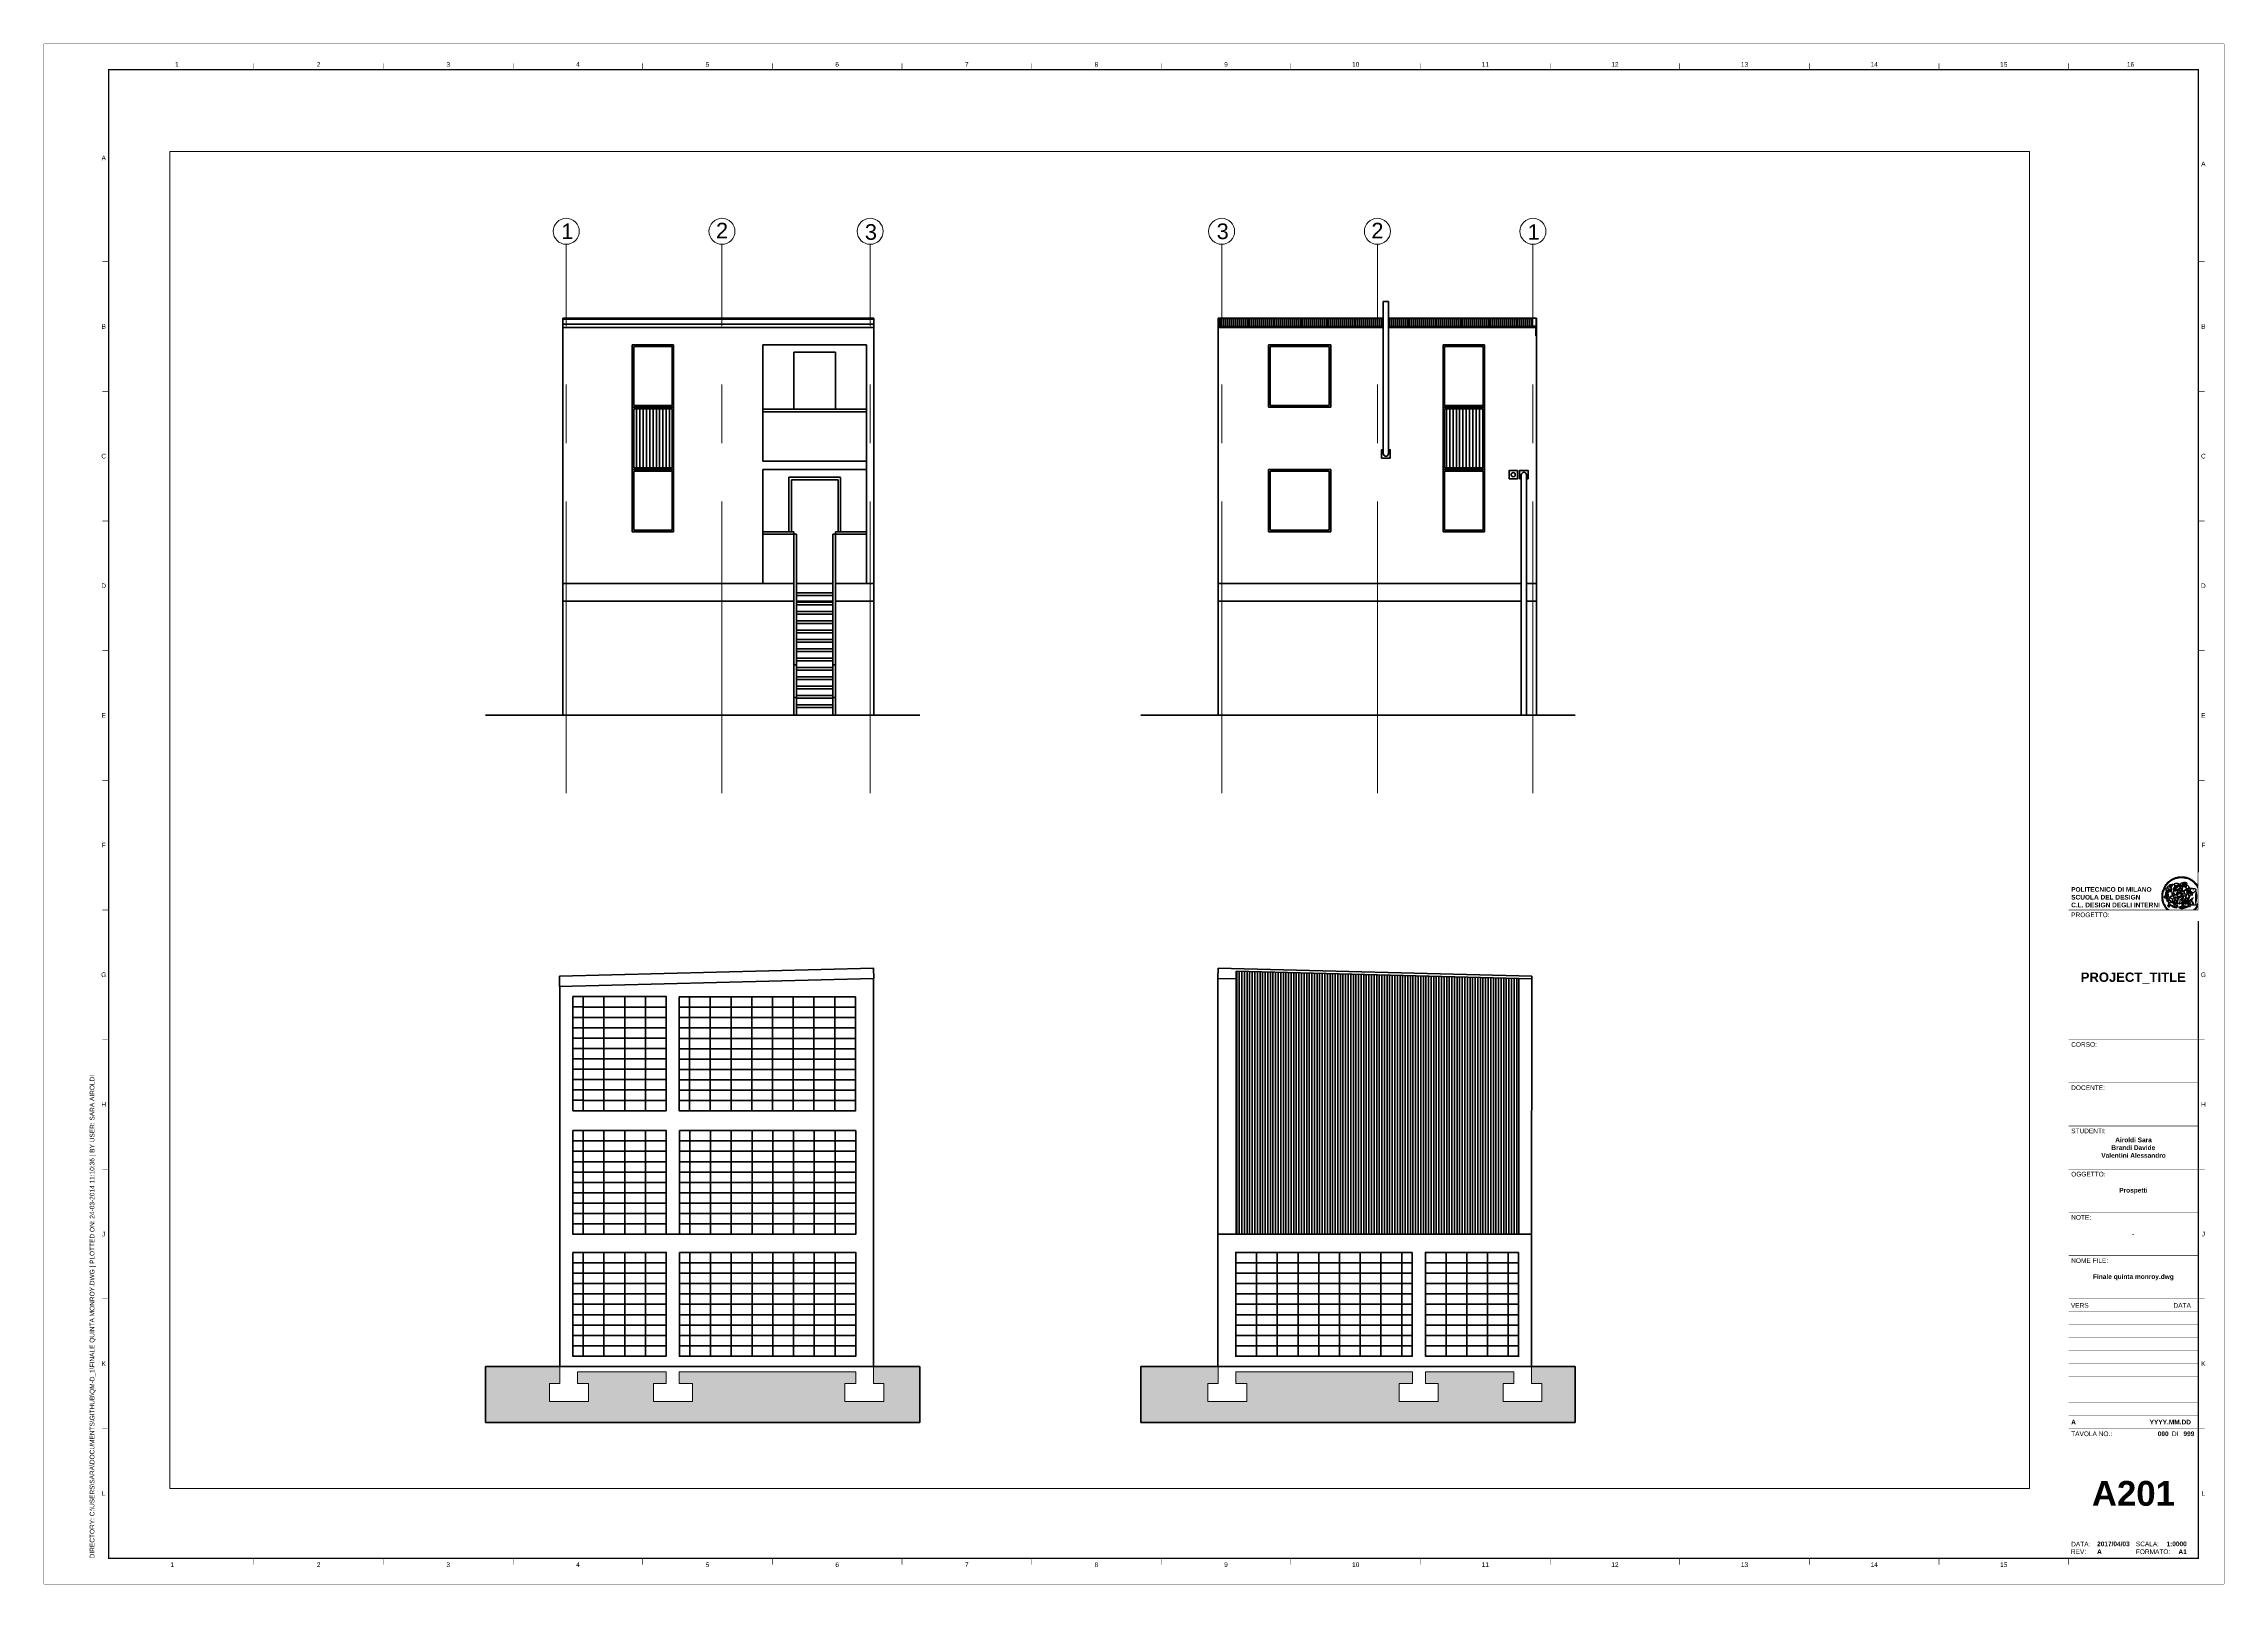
# Paper-space layout 'A201' of a CAD drawing. Header units: inches, sheet in millimetres. Extents: x 0 to 841, y 0 to 594.
# The model-space entities are those that its viewports show. They can reach past a viewport. Long polylines and large blocks are cut down to what shows.
import ezdxf
from ezdxf.enums import TextEntityAlignment as Align

# ---------------------------------------------------------------- set-up
doc = ezdxf.new("R2010")
doc.units = ezdxf.units.IN
doc.header["$MEASUREMENT"] = 0
doc.set_wipeout_variables(frame=1)
doc.linetypes.add('CENTER', pattern=[2, 1.25, -0.25, 0.25, -0.25])
for name, color, linetype, lineweight in [('A-ANNO-SYMB', 3, 'Continuous', 18), ('A-ANNO-TEXT', 3, 'Continuous', 18), ('A-ELEV-MBE1', 7, 'Continuous', 35), ('A-SECT-MCUT', 7, 'Continuous', 35), ('A-SECT-PATT', 8, 'Continuous', 18), ('A-WALL-FULL', 7, 'Continuous', 35)]:
    doc.layers.add(name, color=color, linetype=linetype, lineweight=lineweight)
for name, color, linetype in [('G-ANNO-LOGO', 3, 'Continuous'), ('G-ANNO-TEXT', 3, 'Continuous'), ('G-ANNO-TTLB', 3, 'Continuous')]:
    doc.layers.add(name, color=color, linetype=linetype)
doc.layers.add('G-ANNO-NPLT', color=210, linetype='Continuous', plot=False)
doc.styles.add('ARIAL', font='arial.ttf')
doc.styles.add('ARIAL-BOLD', font='')
doc.styles.add('E-ARIAL', font='arial.ttf')
doc.styles.get('ARIAL-BOLD').set_extended_font_data('Arial', bold=True)
pattern_1 = [(90, (15575.3223, 8363.1754), (-5, 9e-16), [])]
pattern_2 = [(360, (5330.0814, 9254.7177), (3.125, 6.25), [0, -6.25])]
pattern_3 = [(360, (5391.0993, 9254.723), (3.125, 6.25), [0, -6.25])]

# ---------------------------------------------------------------- blocks, each defined once
blk = doc.blocks.new('A1_GRID_LAYOUT')
at = {"layer": 'G-ANNO-NPLT', "const_width": 0.18}
for points in [[(841, 594), (0, 594)], [(0, 0), (0, 594)], [(841, 0), (841, 594)], [(841, 0), (0, 0)]]:
    blk.add_lwpolyline(points, dxfattribs=at)
at = {"layer": 'G-ANNO-TTLB', "const_width": 0.5, "flags": 128}
blk.add_lwpolyline([(25, 584), (25, 10), (831, 10), (831, 584)], close=True, dxfattribs=at)
at = {"layer": 'G-ANNO-TTLB', "const_width": 0.18, "flags": 128}
for points in [[(81, 586.5), (81, 584)], [(131, 586.5), (131, 584)], [(181, 586.5), (181, 584)], [(231, 586.5), (231, 584)], [(281, 586.5), (281, 584)], [(331, 586.5), (331, 584)], [(381, 586.5), (381, 584)], [(431, 586.5), (431, 584)], [(481, 586.5), (481, 584)], [(531, 586.5), (531, 584)], [(581, 586.5), (581, 584)], [(631, 586.5), (631, 584)], [(681, 586.5), (681, 584)], [(731, 586.5), (731, 584)], [(781, 586.5), (781, 584)], [(0, 578.5), (0, 576)], [(25, 510), (22.5, 510)], [(833.5, 510), (831, 510)], [(25, 460), (22.5, 460)], [(833.5, 460), (831, 460)], [(25, 410), (22.5, 410)], [(833.5, 410), (831, 410)], [(25, 360), (22.5, 360)], [(833.5, 360), (831, 360)], [(25, 310), (22.5, 310)], [(833.5, 310), (831, 310)], [(25, 260), (22.5, 260)], [(833.5, 260), (831, 260)], [(25, 210), (22.5, 210)], [(833.5, 210), (831, 210)], [(25, 160), (22.5, 160)], [(833.5, 160), (831, 160)], [(25, 110), (22.5, 110)], [(833.5, 110), (831, 110)], [(833.5, 110), (831, 110)], [(25, 60), (22.5, 60)], [(833.5, 60), (831, 60)], [(833.5, 60), (831, 60)], [(81, 10), (81, 7.5)], [(131, 10), (131, 7.5)], [(181, 10), (181, 7.5)], [(231, 10), (231, 7.5)], [(281, 10), (281, 7.5)], [(331, 10), (331, 7.5)], [(381, 10), (381, 7.5)], [(431, 10), (431, 7.5)], [(481, 10), (481, 7.5)], [(531, 10), (531, 7.5)], [(581, 10), (581, 7.5)], [(631, 10), (631, 7.5)], [(681, 10), (681, 7.5)], [(731, 10), (731, 7.5)], [(781, 10), (781, 7.5)]]:
    blk.add_lwpolyline(points, dxfattribs=at)
at = {"layer": 'G-ANNO-TTLB', "const_width": 0.18}
blk.add_lwpolyline([(716.5, 10), (776.5, 10)], dxfattribs=at)
at = {"layer": 'G-ANNO-TEXT', "style": 'ARIAL'}
for s, p in [('1', (51.35, 586.07)), ('2', (106, 586.07)), ('3', (156, 586.07)), ('4', (206, 586.07)), ('5', (256, 586.07)), ('6', (306, 586.07)), ('7', (356, 586.07)), ('8', (406, 586.07)), ('9', (456, 586.07)), ('10', (506, 586.07)), ('11', (556, 586.07)), ('12', (606, 586.07)), ('13', (656, 586.07)), ('14', (706, 586.07)), ('15', (756, 586.07)), ('16', (804.89, 586.07)), ('A', (23.09, 549.98)), ('A', (832.98, 547.71)), ('B', (23.09, 485)), ('B', (832.98, 485)), ('C', (23.09, 435)), ('C', (832.98, 435)), ('D', (23.09, 385)), ('D', (832.98, 385)), ('E', (23.09, 335)), ('E', (832.98, 335)), ('F', (23.09, 285)), ('F', (832.98, 285)), ('G', (23.09, 235)), ('G', (832.98, 235)), ('H', (23.09, 185)), ('H', (832.98, 185)), ('J', (23.09, 135)), ('J', (832.98, 135)), ('K', (23.09, 85)), ('K', (832.98, 85)), ('L', (23.09, 35)), ('L', (832.98, 35)), ('2', (106, 7.51)), ('3', (156, 7.51)), ('6', (306, 7.51)), ('8', (406, 7.51)), ('9', (456, 7.51)), ('10', (506, 7.51)), ('12', (606, 7.51)), ('13', (656, 7.51)), ('1', (49.49, 7.51)), ('4', (206, 7.51)), ('5', (256, 7.51)), ('7', (356, 7.51)), ('11', (556, 7.51)), ('14', (706, 7.51)), ('15', (756, 7.51))]:
    blk.add_text(s, height=1.8, dxfattribs=at).set_placement(p, align=Align.MIDDLE_CENTER)
at = {"layer": 'G-ANNO-TEXT', "insert": (17.7, 9.95), "char_height": 1.8, "attachment_point": 1, "rotation": 90, "style": 'ARIAL'}
blk.add_mtext_dynamic_manual_height_columns('DIRECTORY: C:\\\\USERS\\\\SARA\\\\DOCUMENTS\\\\GITHUB\\\\QM-D_1\\\\FINALE QUINTA MONROY.DWG | PLOTTED ON: 24-03-2014 11:10:36 | BY USER: SARA AIROLDI', width=412.209, gutter_width=9, heights=[0], dxfattribs=at)
blk = doc.blocks.new('logoPolimi')
for p, q in [((-2.37, 0.12), (-2.16, 0.11)), ((-2.37, 0.01), (-2.16, 0.01)), ((-2.36, 0.23), (-2.15, 0.21)), ((-2.35, 0.34), (-2.14, 0.31)), ((-2.33, 0.45), (-2.12, 0.41)), ((-2.3, 0.55), (-2.1, 0.51)), ((-2.28, 0.66), (-2.07, 0.6)), ((-2.24, 0.77), (-2.04, 0.7)), ((-2.2, 0.87), (-2.01, 0.79)), ((-2.16, 0.97), (-1.97, 0.89)), ((-2.11, 1.07), (-1.93, 0.98)), ((-2.06, 1.17), (-1.88, 1.07)), ((-2.01, 1.26), (-1.83, 1.15)), ((-1.94, 1.36), (-1.77, 1.24)), ((-1.88, 1.45), (-1.71, 1.32)), ((-1.84, 0.03), (-1.82, 0.35)), ((-1.81, 1.53), (-1.65, 1.4)), ((-1.74, 1.61), (-1.58, 1.47)), ((-1.73, 0.59), (-1.73, 0.59)), ((-1.73, 0.59), (-1.73, 0.59)), ((-1.66, 1.69), (-1.51, 1.54)), ((-1.65, 0.57), (-1.65, 0.57)), ((-1.59, 1.12), (-1.59, 1.12)), ((-1.58, 1.77), (-1.44, 1.61)), ((-1.51, 0.55), (-1.51, 0.55)), ((-1.51, 0.55), (-1.51, 0.55)), ((-1.49, 1.84), (-1.36, 1.68)), ((-1.41, 1.91), (-1.28, 1.74)), ((-1.32, 1.97), (-1.2, 1.8)), ((-1.31, 0.79), (-1.21, 0.75)), ((-1.21, 0.75), (-1.31, 0.79)), ((-1.21, 0.75), (-1.31, 0.79)), ((-1.22, 2.03), (-1.11, 1.85)), ((-1.21, 0.75), (-1.21, 0.75)), ((-1.21, 0.75), (-1.21, 0.75)), ((-1.19, 0.76), (-1.19, 0.76)), ((-1.19, 0.76), (-1.19, 0.76)), ((-1.17, 0.99), (-1.18, 0.99)), ((-1.18, 0.99), (-1.17, 0.99)), ((-1.16, 0.57), (-1.16, 0.57)), ((-1.16, 0.57), (-1.16, 0.57)), ((-1.13, 2.09), (-1.03, 1.9)), ((-1.1, 0.01), (-0.99, 0.06)), ((-0.99, 0.06), (-1.1, 0.01)), ((-0.99, 0.06), (-1.1, 0.01)), ((-1.03, 2.14), (-0.94, 1.95)), ((-0.99, 0.06), (-0.99, 0.06)), ((-0.99, 0.06), (-0.99, 0.06)), ((-0.97, 0.79), (-0.98, 0.79)), ((-0.89, 0.84), (-0.97, 0.79)), ((-0.97, 0.79), (-0.89, 0.84)), ((-0.96, 1.41), (-0.96, 1.41)), ((-0.96, 1.41), (-0.96, 1.41)), ((-0.93, 2.18), (-0.84, 1.99)), ((-0.89, 0.84), (-0.82, 0.87)), ((-0.82, 0.87), (-0.89, 0.84)), ((-0.89, 0.84), (-0.82, 0.87)), ((-0.88, 0.83), (-0.89, 0.84)), ((-0.85, 1.39), (-0.85, 1.39)), ((-0.85, 1.39), (-0.85, 1.39)), ((-0.84, 0.14), (-0.84, 0.14)), ((-0.83, 2.22), (-0.75, 2.03)), ((-0.77, 1.08), (-0.78, 1.08)), ((-0.78, 1.08), (-0.77, 1.08)), ((-0.61, 1.12), (-0.77, 1.08)), ((-0.77, 1.08), (-0.61, 1.12)), ((-0.77, 1.08), (-0.61, 1.12)), ((-0.75, 1.3), (-0.76, 1.29)), ((-0.76, 1.29), (-0.75, 1.3)), ((-0.72, 2.26), (-0.66, 2.06)), ((-0.65, 0.99), (-0.7, 0.96)), ((-0.69, 0.18), (-0.68, 0.18)), ((-0.66, 0.93), (-0.66, 0.93)), ((-0.66, 0.93), (-0.64, 0.93)), ((-0.66, 0.93), (-0.66, 0.93)), ((-0.66, 0.93), (-0.66, 0.93)), ((-0.63, 1.01), (-0.63, 1.01)), ((-0.63, 1.01), (-0.62, 1.01)), ((-0.63, 0.66), (-0.63, 0.66)), ((-0.61, 2.29), (-0.56, 2.09)), ((-0.6, 1.12), (-0.61, 1.12)), ((-0.61, 1.12), (-0.6, 1.12)), ((-0.61, 1.12), (-0.6, 1.12)), ((-0.61, 0.86), (-0.57, 0.85)), ((-0.57, 0.85), (-0.61, 0.86)), ((-0.61, 0.86), (-0.57, 0.85)), ((-0.53, 1.08), (-0.6, 1.12)), ((-0.6, 1.12), (-0.6, 1.11)), ((-0.6, 1.12), (-0.53, 1.08)), ((-0.57, 0.8), (-0.59, 0.8)), ((-0.57, 0.85), (-0.53, 0.84)), ((-0.57, 0.85), (-0.57, 0.85)), ((-0.57, 0.85), (-0.57, 0.85)), ((-0.57, 0.85), (-0.53, 0.84)), ((-0.56, 0.29), (-0.49, 0.48)), ((-0.56, 0.14), (-0.56, 0.29)), ((-0.5, 0.11), (-0.56, 0.14)), ((-0.53, 0.84), (-0.51, 0.84)), ((-0.53, 0.84), (-0.51, 0.84)), ((-0.53, 0.84), (-0.53, 0.84)), ((-0.51, 2.32), (-0.46, 2.11)), ((-0.51, 0.11), (-0.51, 0.11)), ((-0.51, 0.11), (-0.51, 0.11)), ((-0.34, 0.33), (-0.5, 0.11)), ((-0.49, 0.48), (-0.41, 0.55)), ((-0.42, 0.8), (-0.47, 0.79)), ((-0.42, 0.8), (-0.47, 0.79)), ((-0.47, 0.79), (-0.45, 0.76)), ((-0.47, 0.79), (-0.45, 0.76)), ((-0.45, 1.14), (-0.42, 1.11)), ((-0.42, 1.26), (-0.36, 1.22)), ((-0.41, 0.55), (-0.34, 0.49)), ((-0.4, 2.34), (-0.36, 2.13)), ((-0.4, 1.37), (-0.38, 1.38)), ((-0.39, 1.37), (-0.4, 1.37)), ((-0.35, 1.33), (-0.4, 1.37)), ((-0.39, 1.24), (-0.4, 1.23)), ((-0.38, 1.14), (-0.38, 1.14)), ((-0.34, 0.49), (-0.09, 0.48)), ((-0.16, 0.32), (-0.34, 0.33)), ((-0.14, 0.32), (-0.31, 0.34)), ((-0.29, 2.35), (-0.26, 2.14)), ((-0.28, 1.3), (-0.29, 1.3)), ((-0.28, 1.3), (-0.28, 1.3)), ((-0.18, 2.36), (-0.16, 2.15)), ((-0.16, 1.24), (-0.16, 1.25)), ((-0.16, 1.25), (-0.16, 1.25)), ((-0.16, 0.49), (-0.14, 0.64)), ((-0.06, 0.27), (-0.16, 0.32)), ((-0.1, 0.88), (-0.09, 0.87)), ((-0.08, 1.37), (-0.08, 1.38)), ((-0.08, 1.23), (-0.05, 1.21)), ((-0.05, 1.21), (-0.08, 1.23)), ((-0.08, 1.23), (-0.05, 1.21)), ((-0.07, 2.37), (-0.06, 2.16)), ((-0.03, 0.26), (-0.06, 0.27)), ((-0.05, 1.21), (-0.04, 1.21)), ((-0.04, 1.21), (-0.05, 1.21)), ((-0.04, 1.21), (-0.04, 1.21)), ((-0.04, 1.21), (-0.04, 1.21)), ((-0.04, 0.48), (-0.03, 0.26)), ((0.03, 1.15), (0.03, 1.15)), ((0.03, 0.66), (0.03, 0.67)), ((0.04, 2.37), (0.04, 2.16)), ((0.07, 0.58), (0.07, 0.57)), ((0.1, 1.18), (0.1, 1.18)), ((0.1, 0.84), (0.1, 0.84)), ((0.13, 1.32), (0.17, 1.19)), ((0.15, 2.36), (0.14, 2.16)), ((0.14, 0.71), (0.34, 0.65)), ((0.31, 0.56), (0.17, 0.63)), ((0.26, 2.36), (0.24, 2.15)), ((0.27, 1.61), (0.27, 1.61)), ((0.27, 1.61), (0.27, 1.61)), ((0.27, 1.61), (0.27, 1.61)), ((0.29, 1.29), (0.29, 1.29)), ((0.29, 1.29), (0.29, 1.29)), ((0.29, 1.29), (0.29, 1.29)), ((0.29, 1.29), (0.29, 1.29)), ((0.33, 0.49), (0.34, 0.49)), ((0.33, 0.03), (0.35, 0.03)), ((0.33, 0.03), (0.35, 0.03)), ((0.37, 2.34), (0.34, 2.13)), ((0.34, 0.65), (0.34, 0.64)), ((0.35, 0.03), (0.57, 0.06)), ((0.35, 0.03), (0.57, 0.06)), ((0.35, 0.03), (0.35, 0.03)), ((0.35, 0.03), (0.35, 0.03)), ((0.38, 1.36), (0.37, 1.35)), ((0.38, 0.34), (0.37, 0.34)), ((0.38, 0.34), (0.38, 0.34)), ((0.43, 0.67), (0.39, 0.64)), ((0.48, 2.32), (0.44, 2.12)), ((0.49, 1.05), (0.51, 1.13)), ((0.51, 1.13), (0.49, 1.05)), ((0.49, 1.05), (0.51, 1.13)), ((0.51, 1.31), (0.5, 1.29)), ((0.51, 1.13), (0.52, 1.23)), ((0.52, 1.23), (0.51, 1.23)), ((0.51, 1.23), (0.52, 1.23)), ((0.52, 1.23), (0.51, 1.13)), ((0.51, 1.13), (0.52, 1.23)), ((0.52, 1.24), (0.6, 1.37)), ((0.52, 1.23), (0.6, 1.36)), ((0.6, 1.36), (0.52, 1.23)), ((0.52, 1.23), (0.52, 1.23)), ((0.52, 1.23), (0.52, 1.24)), ((0.52, 1.23), (0.52, 1.23)), ((0.55, 1.07), (0.53, 1.06)), ((0.53, 1.04), (0.53, 1.06)), ((0.53, 1.05), (0.53, 1.04)), ((0.59, 2.3), (0.54, 2.09)), ((0.54, 0.3), (0.63, 0.32)), ((0.54, -0.08), (0.61, 0.06)), ((0.61, 0.06), (0.54, -0.08)), ((0.54, -0.08), (0.61, 0.06)), ((0.56, 0.19), (0.59, 0.21)), ((0.57, 1.07), (0.57, 1.07)), ((0.57, 1.07), (0.57, 1.07)), ((0.57, 1.07), (0.57, 1.07)), ((0.57, 1.07), (0.57, 1.07)), ((0.57, 1.07), (0.57, 1.07)), ((0.57, 1.07), (0.57, 1.07)), ((0.57, 1.07), (0.57, 1.07)), ((0.58, 0.3), (0.59, 0.29)), ((0.59, 0.78), (0.59, 0.79)), ((0.59, 0.79), (0.59, 0.79)), ((0.59, 0.79), (0.59, 0.79)), ((0.59, 0.79), (0.59, 0.78)), ((0.61, 0.06), (0.6, 0.07)), ((0.6, 0.07), (0.61, 0.06)), ((0.61, 0.06), (0.61, 0.07)), ((0.62, 0.21), (0.65, 0.22)), ((0.69, 2.27), (0.63, 2.07)), ((0.64, 1.37), (0.65, 1.37)), ((0.69, 0.86), (0.68, 0.86)), ((0.68, 0.86), (0.69, 0.86)), ((0.68, 0.76), (0.68, 0.76)), ((0.8, 2.23), (0.73, 2.03)), ((0.76, 0.26), (0.76, 0.26)), ((0.9, 2.19), (0.82, 2)), ((0.82, 0.35), (0.84, 0.36)), ((0.82, 0.35), (0.82, 0.35)), ((0.84, 0.36), (0.84, 0.37)), ((0.85, 0.34), (1.05, 0.35)), ((1, 2.15), (0.91, 1.96)), ((0.93, 1.05), (0.93, 1.05)), ((0.93, 1.05), (0.93, 1.05)), ((0.93, 1.05), (0.93, 1.04)), ((0.93, 1.05), (0.93, 1.05)), ((0.97, 0.66), (0.96, 0.66)), ((1.01, 0.97), (0.98, 0.96)), ((1.1, 2.1), (1, 1.91)), ((1.2, 2.04), (1.09, 1.86)), ((1.17, 0.96), (1.17, 0.95)), ((1.17, 0.95), (1.17, 0.95)), ((1.29, 1.99), (1.18, 1.81)), ((1.38, 1.92), (1.26, 1.75)), ((1.34, 0.37), (1.26, 0.04)), ((1.27, 0.37), (1.27, 0.38)), ((1.28, 0.95), (1.28, 0.95)), ((1.47, 1.86), (1.34, 1.69)), ((1.37, 0.73), (1.46, 0.81)), ((1.41, 0.4), (1.41, 0.41)), ((1.56, 1.79), (1.42, 1.63)), ((1.64, 1.71), (1.49, 1.56)), ((1.49, 0.9), (1.57, 0.92)), ((1.72, 1.63), (1.56, 1.49)), ((1.67, 0.6), (1.57, 0.53)), ((1.79, 1.55), (1.63, 1.41)), ((1.86, 1.47), (1.7, 1.34)), ((1.93, 1.38), (1.76, 1.26)), ((1.99, 1.29), (1.81, 1.17)), ((2.05, 1.19), (1.87, 1.09)), ((2.1, 1.1), (1.92, 1)), ((2.15, 1), (1.96, 0.91)), ((2.19, 0.9), (2, 0.82)), ((2.23, 0.79), (2.04, 0.72)), ((2.27, 0.69), (2.07, 0.63)), ((2.3, 0.58), (2.09, 0.53)), ((2.32, 0.47), (2.12, 0.43)), ((2.34, 0.37), (2.13, 0.33)), ((2.36, 0.26), (2.15, 0.23)), ((2.37, 0.15), (2.16, 0.13)), ((2.37, 0.04), (2.16, 0.03)), ((-2.37, -0.1), (-2.16, -0.09)), ((-2.36, -0.21), (-2.15, -0.19)), ((-2.35, -0.32), (-2.14, -0.29)), ((-2.33, -0.43), (-2.12, -0.39)), ((-2.31, -0.54), (-2.1, -0.49)), ((-2.28, -0.65), (-2.08, -0.59)), ((-2.25, -0.75), (-2.05, -0.69)), ((-2.21, -0.86), (-2.02, -0.78)), ((-2.17, -0.96), (-1.98, -0.87)), ((-2.12, -1.06), (-1.93, -0.96)), ((-2.07, -1.16), (-1.89, -1.05)), ((-2.04, -0.15), (-1.97, -0.2)), ((-2.01, -1.25), (-1.84, -1.14)), ((-1.95, -1.34), (-1.78, -1.22)), ((-1.89, -1.43), (-1.72, -1.31)), ((-1.82, -1.52), (-1.66, -1.38)), ((-1.75, -1.6), (-1.59, -1.46)), ((-1.67, -1.68), (-1.52, -1.53)), ((-1.58, -0.12), (-1.6, -0.18)), ((-1.6, -0.18), (-1.58, -0.28)), ((-1.57, -0.54), (-1.59, -0.54)), ((-1.59, -0.54), (-1.59, -0.54)), ((-1.59, -1.76), (-1.45, -1.6)), ((-1.56, -0.32), (-1.56, -0.31)), ((-1.56, -0.31), (-1.56, -0.31)), ((-1.53, -0.65), (-1.53, -0.65)), ((-1.53, -0.65), (-1.53, -0.65)), ((-1.51, -1.83), (-1.37, -1.67)), ((-1.48, -0.86), (-1.48, -0.85)), ((-1.42, -0.37), (-1.42, -0.37)), ((-1.42, -1.9), (-1.29, -1.73)), ((-1.38, -0.46), (-1.38, -0.46)), ((-1.33, -1.96), (-1.21, -1.79)), ((-1.31, -0.24), (-1.31, -0.23)), ((-1.31, -0.23), (-1.31, -0.24)), ((-1.24, -2.02), (-1.13, -1.84)), ((-1.23, -0.19), (-1.23, -0.19)), ((-1.23, -0.19), (-1.23, -0.19)), ((-1.23, -0.19), (-1.23, -0.19)), ((-1.23, -0.19), (-1.23, -0.19)), ((-1.14, -2.08), (-1.04, -1.89)), ((-1.04, -2.13), (-0.95, -1.94)), ((-1.01, -0.39), (-1.02, -0.39)), ((-1.02, -0.39), (-1.01, -0.39)), ((-1.02, -0.7), (-1.02, -0.7)), ((-1.02, -0.7), (-1.02, -0.7)), ((-1.02, -0.7), (-1.02, -0.7)), ((-0.94, -2.18), (-0.86, -1.98)), ((-0.84, -2.22), (-0.77, -2.02)), ((-0.79, -0.51), (-0.83, -0.58)), ((-0.83, -0.58), (-0.79, -0.51)), ((-0.83, -0.58), (-0.79, -0.51)), ((-0.78, -1.05), (-0.83, -0.94)), ((-0.83, -0.94), (-0.78, -1.05)), ((-0.83, -0.94), (-0.83, -0.94)), ((-0.83, -0.94), (-0.78, -1.05)), ((-0.82, -1.23), (-0.82, -1.23)), ((-0.82, -1.23), (-0.77, -1.23)), ((-0.77, -1.23), (-0.82, -1.23)), ((-0.82, -1.23), (-0.82, -1.23)), ((-0.77, -1.23), (-0.82, -1.23)), ((-0.75, -0.96), (-0.8, -0.89)), ((-0.8, -0.89), (-0.79, -0.92)), ((-0.79, -0.92), (-0.8, -0.89)), ((-0.8, -0.89), (-0.75, -0.96)), ((-0.79, -0.92), (-0.8, -0.89)), ((-0.8, -0.89), (-0.8, -0.89)), ((-0.8, -0.89), (-0.75, -0.96)), ((-0.79, -0.92), (-0.78, -0.95)), ((-0.78, -0.95), (-0.79, -0.92)), ((-0.78, -0.95), (-0.79, -0.92)), ((-0.77, -0.49), (-0.78, -0.48)), ((-0.78, -0.48), (-0.77, -0.49)), ((-0.78, -0.95), (-0.76, -1)), ((-0.76, -1), (-0.78, -0.95)), ((-0.76, -1), (-0.78, -0.95)), ((-0.71, -0.89), (-0.75, -0.87)), ((-0.75, -0.87), (-0.71, -0.89)), ((-0.75, -0.87), (-0.71, -0.89)), ((-0.72, -1.01), (-0.75, -0.96)), ((-0.75, -0.96), (-0.72, -1.01)), ((-0.75, -0.96), (-0.72, -1.01)), ((-0.74, -2.25), (-0.67, -2.05)), ((-0.64, -0.93), (-0.71, -0.89)), ((-0.71, -0.89), (-0.64, -0.93)), ((-0.71, -0.89), (-0.64, -0.93)), ((-0.66, -0.53), (-0.66, -0.53)), ((-0.66, -0.53), (-0.66, -0.53)), ((-0.66, -0.53), (-0.66, -0.53)), ((-0.63, -2.29), (-0.57, -2.08)), ((-0.52, -2.31), (-0.48, -2.11)), ((-0.39, -0.81), (-0.51, -0.69)), ((-0.51, -1.04), (-0.5, -1.04)), ((-0.48, -0.42), (-0.48, -0.42)), ((-0.48, -0.42), (-0.48, -0.42)), ((-0.48, -0.42), (-0.48, -0.42)), ((-0.42, -2.33), (-0.38, -2.13)), ((-0.41, -0.51), (-0.41, -0.51)), ((-0.38, -0.05), (-0.39, -0.12)), ((-0.39, -0.12), (-0.37, -0.1)), ((-0.35, -0.14), (-0.37, -0.08)), ((-0.37, -0.09), (-0.37, -0.09)), ((-0.33, -0.12), (-0.35, -0.14)), ((-0.32, -0.14), (-0.35, -0.14)), ((-0.35, -0.18), (-0.34, -0.22)), ((-0.34, -0.08), (-0.29, -0.16)), ((-0.34, -0.22), (-0.34, -0.22)), ((-0.27, -0.17), (-0.32, -0.14)), ((-0.31, -2.35), (-0.28, -2.14)), ((-0.25, -0.91), (-0.26, -0.9)), ((-0.26, -1.29), (0.1, -1.2)), ((0.1, -1.2), (-0.26, -1.29)), ((0.08, -1.4), (-0.26, -1.29)), ((-0.26, -1.29), (0.08, -1.4)), ((-0.26, -1.38), (-0.26, -1.29)), ((-0.26, -1.29), (-0.26, -1.29)), ((-0.26, -1.29), (-0.26, -1.38)), ((-0.26, -1.29), (0.08, -1.4)), ((-0.26, -1.29), (-0.26, -1.29)), ((0.08, -1.49), (-0.26, -1.38)), ((-0.26, -1.38), (0.09, -1.49)), ((-0.2, -2.36), (-0.18, -2.15)), ((-0.14, -0.15), (-0.16, -0.13)), ((-0.11, -0.04), (-0.12, -0.05)), ((-0.09, -2.37), (-0.08, -2.16)), ((-0.04, -0.41), (-0.01, -0.44)), ((-0.01, -0.44), (-0.04, -0.41)), ((-0.04, -0.41), (-0.01, -0.44)), ((0.03, -2.37), (0.02, -2.16)), ((0.07, -0.84), (0.07, -0.84)), ((0.07, -0.84), (0.07, -0.84)), ((0.1, -1.2), (0.08, -1.32)), ((0.08, -1.32), (0.13, -1.2)), ((0.08, -1.4), (0.72, -1.22)), ((0.72, -1.22), (0.08, -1.4)), ((0.08, -1.4), (0.72, -1.22)), ((0.72, -1.31), (0.08, -1.49)), ((0.08, -1.44), (0.08, -1.4)), ((0.08, -1.4), (0.08, -1.44)), ((0.08, -1.4), (0.08, -1.49)), ((0.08, -1.49), (0.08, -1.44)), ((0.08, -1.44), (0.08, -1.44)), ((0.08, -1.44), (0.08, -1.45)), ((0.08, -1.45), (0.08, -1.46)), ((0.08, -1.46), (0.08, -1.49)), ((0.1, -1.01), (0.09, -0.86)), ((0.1, -1.01), (0.09, -0.86)), ((0.09, -1.49), (0.72, -1.31)), ((0.1, -1.2), (0.12, -1.04)), ((0.12, -1.04), (0.1, -1.2)), ((0.13, -1.2), (0.1, -1.2)), ((0.1, -1.2), (0.13, -1.2)), ((0.13, -1.2), (0.1, -1.2)), ((0.1, -1.2), (0.1, -1.2)), ((0.11, -0.44), (0.11, -0.44)), ((0.11, -0.44), (0.11, -0.44)), ((0.12, -0.21), (0.12, -0.21)), ((0.12, -0.21), (0.12, -0.21)), ((0.12, -0.21), (0.12, -0.21)), ((0.12, -0.21), (0.12, -0.21)), ((0.12, -0.21), (0.12, -0.21)), ((0.12, -0.21), (0.12, -0.21)), ((0.12, -0.21), (0.12, -0.21)), ((0.12, -0.21), (0.12, -0.21)), ((0.12, -0.21), (0.12, -0.21)), ((0.12, -0.21), (0.12, -0.21)), ((0.12, -0.21), (0.12, -0.21)), ((0.12, -0.21), (0.12, -0.21)), ((0.12, -0.21), (0.12, -0.21)), ((0.12, -0.56), (0.14, -0.53)), ((0.14, -0.53), (0.12, -0.56)), ((0.12, -0.56), (0.14, -0.53)), ((0.12, -1.04), (0.12, -1.04)), ((0.12, -1.04), (0.12, -1.04)), ((0.12, -1.04), (0.12, -1.04)), ((0.14, -2.37), (0.12, -2.16)), ((0.21, -0.99), (0.13, -1.2)), ((0.13, -1.2), (0.21, -0.99)), ((0.36, -1.14), (0.13, -1.2)), ((0.13, -1.2), (0.26, -1.17)), ((0.14, -0.53), (0.16, -0.49)), ((0.16, -0.49), (0.14, -0.53)), ((0.14, -0.53), (0.16, -0.49)), ((0.16, -0.49), (0.16, -0.49)), ((0.16, -0.49), (0.16, -0.49)), ((0.28, -1.19), (0.21, -0.99)), ((0.21, -0.99), (0.31, -1.27)), ((0.25, -2.36), (0.22, -2.15)), ((0.24, -0.17), (0.24, -0.16)), ((0.24, -0.16), (0.24, -0.17)), ((0.25, -0.84), (0.25, -0.88)), ((0.25, -0.88), (0.25, -0.84)), ((0.25, -0.88), (0.25, -0.84)), ((0.25, -0.88), (0.29, -1.17)), ((0.26, -0.88), (0.25, -0.88)), ((0.31, -1.27), (0.25, -0.88)), ((0.26, -1.17), (0.28, -1.16)), ((0.28, -1.16), (0.36, -1.14)), ((0.29, -1.17), (0.28, -1.19)), ((0.35, -2.34), (0.32, -2.14)), ((0.36, -1.14), (0.72, -1.22)), ((0.72, -1.22), (0.36, -1.14)), ((0.46, -2.32), (0.42, -2.12)), ((0.49, -0.31), (0.49, -0.31)), ((0.49, -0.31), (0.49, -0.31)), ((0.5, -0.27), (0.5, -0.27)), ((0.51, -0.27), (0.51, -0.27)), ((0.57, -2.3), (0.52, -2.1)), ((0.68, -2.27), (0.62, -2.07)), ((0.78, -2.24), (0.71, -2.04)), ((0.72, -0.81), (0.75, -0.89)), ((0.72, -1.22), (0.72, -1.31)), ((0.72, -1.31), (0.72, -1.22)), ((0.74, -0.23), (0.74, -0.23)), ((0.74, -0.23), (0.75, -0.24)), ((0.75, -0.23), (0.75, -0.23)), ((0.89, -2.2), (0.81, -2)), ((0.86, -0.25), (0.82, -0.34)), ((0.87, -0.22), (0.86, -0.23)), ((0.87, -0.22), (0.86, -0.25)), ((0.99, -2.15), (0.9, -1.96)), ((0.96, -0.58), (0.96, -0.57)), ((1.09, -2.11), (0.99, -1.92)), ((1.05, -1.05), (1.04, -1.05)), ((1.19, -2.05), (1.08, -1.87)), ((1.28, -2), (1.17, -1.82)), ((1.37, -1.93), (1.25, -1.76)), ((1.31, -0.27), (1.3, -0.26)), ((1.3, -0.26), (1.3, -0.26)), ((1.3, -0.26), (1.3, -0.26)), ((1.3, -0.26), (1.31, -0.27)), ((1.3, -0.26), (1.3, -0.26)), ((1.46, -1.87), (1.33, -1.7)), ((1.54, -1.8), (1.41, -1.64)), ((1.63, -1.72), (1.48, -1.57)), ((1.71, -1.65), (1.55, -1.5)), ((1.78, -1.57), (1.62, -1.43)), ((1.85, -1.48), (1.69, -1.35)), ((1.92, -1.39), (1.75, -1.27)), ((1.98, -1.3), (1.81, -1.19)), ((2.04, -1.21), (1.86, -1.1)), ((2.09, -1.11), (1.91, -1.01)), ((2.14, -1.01), (1.95, -0.92)), ((2.19, -0.91), (1.99, -0.83)), ((2.23, -0.81), (2.03, -0.74)), ((2.26, -0.7), (2.06, -0.64)), ((2.29, -0.6), (2.09, -0.55)), ((2.32, -0.49), (2.11, -0.45)), ((2.34, -0.38), (2.13, -0.35)), ((2.35, -0.27), (2.15, -0.25)), ((2.37, -0.08), (2.16, -0.07)), ((2.36, -0.16), (2.16, -0.15))]:
    blk.add_line(p, q)
for points in [[(-1.9, 0.12), (-1.94, 0.02), (-2.05, -0.09), (-2.05, -0.09)], [(-1.86, 0.38), (-1.86, 0.38), (-1.87, 0.19), (-1.9, 0.12)], [(-1.76, 0.6), (-1.76, 0.6), (-1.84, 0.57), (-1.86, 0.38)], [(-1.86, -0.04), (-1.84, 0.02), (-1.84, 0.03), (-1.84, 0.03)], [(-1.82, 0.78), (-1.83, 0.8), (-1.85, 0.86), (-1.83, 0.88)], [(-1.82, 0.78), (-1.83, 0.8), (-1.85, 0.86), (-1.83, 0.88)], [(-1.83, 0.88), (-1.81, 0.9), (-1.76, 0.96), (-1.76, 0.96)], [(-1.83, 0.88), (-1.81, 0.9), (-1.76, 0.96), (-1.76, 0.96)], [(-1.76, 0.6), (-1.83, 0.7), (-1.78, 0.74), (-1.78, 0.74)], [(-1.78, 0.74), (-1.79, 0.74), (-1.83, 0.7), (-1.76, 0.6)], [(-1.78, 0.74), (-1.8, 0.76), (-1.81, 0.78), (-1.82, 0.78)], [(-1.78, 0.74), (-1.8, 0.76), (-1.81, 0.78), (-1.82, 0.78)], [(-1.82, 0.35), (-1.81, 0.5), (-1.73, 0.59), (-1.73, 0.59)], [(-1.82, -0.19), (-1.73, -0.07), (-1.75, 0.14), (-1.75, 0.3)], [(-1.75, 0.33), (-1.75, 0.17), (-1.73, -0.05), (-1.8, -0.17)], [(-1.78, 0.74), (-1.75, 0.72), (-1.72, 0.69), (-1.68, 0.7)], [(-1.68, 0.7), (-1.72, 0.69), (-1.75, 0.72), (-1.78, 0.74)], [(-1.68, 0.7), (-1.72, 0.69), (-1.75, 0.72), (-1.78, 0.74)], [(-1.78, 0.74), (-1.78, 0.74), (-1.78, 0.74), (-1.78, 0.74)], [(-1.76, 0.96), (-1.68, 1.1), (-1.59, 1.12), (-1.59, 1.12)], [(-1.76, 0.96), (-1.68, 1.1), (-1.6, 1.12), (-1.6, 1.12)], [(-1.73, 0.59), (-1.74, 0.59), (-1.75, 0.6), (-1.76, 0.6)], [(-1.73, 0.59), (-1.74, 0.59), (-1.75, 0.6), (-1.76, 0.6)], [(-1.75, 0.3), (-1.76, 0.47), (-1.65, 0.57), (-1.65, 0.57)], [(-1.65, 0.57), (-1.65, 0.57), (-1.76, 0.5), (-1.75, 0.33)], [(-1.65, 0.57), (-1.68, 0.58), (-1.7, 0.58), (-1.73, 0.59)], [(-1.65, 0.57), (-1.68, 0.58), (-1.7, 0.58), (-1.73, 0.59)], [(-1.5, 0.71), (-1.53, 0.74), (-1.61, 0.71), (-1.68, 0.7)], [(-1.68, 0.7), (-1.61, 0.71), (-1.53, 0.73), (-1.5, 0.71)], [(-1.5, 0.71), (-1.53, 0.73), (-1.61, 0.71), (-1.68, 0.7)], [(-1.51, 0.55), (-1.56, 0.56), (-1.61, 0.56), (-1.65, 0.57)], [(-1.65, 0.57), (-1.61, 0.56), (-1.56, 0.56), (-1.51, 0.55)], [(-1.51, 0.55), (-1.56, 0.56), (-1.61, 0.56), (-1.65, 0.57)], [(-1.59, 1.12), (-1.6, 1.06), (-1.61, 0.99), (-1.61, 0.97)], [(-1.61, 0.97), (-1.61, 0.99), (-1.6, 1.06), (-1.59, 1.12)], [(-1.61, 0.97), (-1.61, 0.99), (-1.6, 1.06), (-1.59, 1.12)], [(-1.61, 0.97), (-1.61, 0.95), (-1.56, 0.88), (-1.54, 0.87)], [(-1.54, 0.87), (-1.56, 0.88), (-1.61, 0.95), (-1.61, 0.97)], [(-1.54, 0.87), (-1.56, 0.88), (-1.61, 0.96), (-1.61, 0.97)], [(-1.59, 1.12), (-1.59, 1.13), (-1.59, 1.15), (-1.58, 1.16)], [(-1.59, 1.12), (-1.59, 1.13), (-1.59, 1.15), (-1.58, 1.16)], [(-1.58, 1.16), (-1.57, 1.21), (-1.52, 1.23), (-1.49, 1.25)], [(-1.58, 1.16), (-1.57, 1.21), (-1.52, 1.23), (-1.49, 1.25)], [(-1.58, 0.36), (-1.58, 0.48), (-1.51, 0.55), (-1.51, 0.55)], [(-1.51, 0.55), (-1.51, 0.55), (-1.58, 0.48), (-1.58, 0.36)], [(-1.51, 0.55), (-1.51, 0.55), (-1.58, 0.48), (-1.58, 0.36)], [(-1.55, 0.04), (-1.55, 0.08), (-1.58, 0.25), (-1.58, 0.36)], [(-1.58, 0.36), (-1.58, 0.25), (-1.55, 0.08), (-1.55, 0.04)], [(-1.58, 0.36), (-1.58, 0.25), (-1.55, 0.08), (-1.55, 0.04)], [(-1.58, -0.12), (-1.57, -0.06), (-1.55, 0.02), (-1.55, 0.04)], [(-1.55, 0.04), (-1.55, 0.02), (-1.57, -0.06), (-1.58, -0.12)], [(-1.55, 0.04), (-1.55, 0.02), (-1.56, -0.04), (-1.57, -0.1)], [(-1.54, 0.87), (-1.52, 0.85), (-1.47, 0.83), (-1.44, 0.83)], [(-1.44, 0.83), (-1.47, 0.83), (-1.52, 0.85), (-1.54, 0.87)], [(-1.45, 0.83), (-1.47, 0.83), (-1.52, 0.85), (-1.54, 0.87)], [(-1.51, 0.55), (-1.33, 0.54), (-1.16, 0.57), (-1.16, 0.57)], [(-1.16, 0.57), (-1.16, 0.57), (-1.33, 0.54), (-1.51, 0.55)], [(-1.16, 0.57), (-1.16, 0.57), (-1.33, 0.54), (-1.51, 0.55)], [(-1.5, 0.71), (-1.46, 0.68), (-1.4, 0.62), (-1.33, 0.66)], [(-1.33, 0.66), (-1.4, 0.62), (-1.46, 0.68), (-1.5, 0.71)], [(-1.33, 0.66), (-1.4, 0.62), (-1.46, 0.68), (-1.5, 0.71)], [(-1.49, 1.25), (-1.46, 1.26), (-1.42, 1.33), (-1.39, 1.36)], [(-1.49, 1.25), (-1.46, 1.27), (-1.43, 1.34), (-1.39, 1.36)], [(-1.31, 0.79), (-1.33, 0.79), (-1.42, 0.83), (-1.45, 0.83)], [(-1.44, 0.83), (-1.42, 0.83), (-1.33, 0.79), (-1.31, 0.79)], [(-1.31, 0.79), (-1.33, 0.79), (-1.42, 0.83), (-1.44, 0.83)], [(-1.35, 1.1), (-1.4, 1.17), (-1.36, 1.23), (-1.29, 1.31)], [(-1.29, 1.31), (-1.36, 1.23), (-1.4, 1.17), (-1.35, 1.1)], [(-1.35, 1.1), (-1.4, 1.17), (-1.36, 1.23), (-1.29, 1.31)], [(-1.39, 1.36), (-1.35, 1.38), (-1.26, 1.4), (-1.19, 1.41)], [(-1.39, 1.36), (-1.35, 1.38), (-1.26, 1.4), (-1.19, 1.41)], [(-1.18, 0.99), (-1.24, 0.97), (-1.3, 1.03), (-1.35, 1.1)], [(-1.35, 1.1), (-1.3, 1.03), (-1.24, 0.97), (-1.18, 0.99)], [(-1.18, 1), (-1.24, 0.97), (-1.3, 1.03), (-1.35, 1.1)], [(-1.33, 0.66), (-1.28, 0.7), (-1.23, 0.73), (-1.21, 0.75)], [(-1.21, 0.75), (-1.23, 0.73), (-1.28, 0.7), (-1.33, 0.66)], [(-1.21, 0.75), (-1.23, 0.73), (-1.28, 0.7), (-1.33, 0.66)], [(-1.29, 1.31), (-1.22, 1.39), (-1.01, 1.41), (-0.96, 1.41)], [(-0.96, 1.41), (-1.01, 1.41), (-1.22, 1.39), (-1.29, 1.31)], [(-1.29, 1.31), (-1.22, 1.39), (-1.01, 1.41), (-0.96, 1.41)], [(-1.24, -0.02), (-1.21, -0.01), (-1.1, 0.01), (-1.1, 0.01)], [(-1.1, 0.01), (-1.1, 0.01), (-1.21, -0.01), (-1.24, -0.02)], [(-1.1, 0.01), (-1.1, 0.01), (-1.21, -0.01), (-1.24, -0.02)], [(-1.21, 0.75), (-1.2, 0.75), (-1.19, 0.76), (-1.19, 0.76)], [(-1.19, 0.76), (-1.19, 0.76), (-1.2, 0.75), (-1.21, 0.75)], [(-1.19, 0.76), (-1.19, 0.76), (-1.2, 0.76), (-1.21, 0.75)], [(-1.19, 1.41), (-1.11, 1.43), (-0.97, 1.41), (-0.97, 1.41)], [(-1.19, 1.41), (-1.12, 1.43), (-0.98, 1.41), (-0.98, 1.41)], [(-1.19, 0.76), (-1.19, 0.77), (-1.18, 0.78), (-1.18, 0.79)], [(-1.18, 0.79), (-1.18, 0.78), (-1.19, 0.77), (-1.19, 0.76)], [(-1.19, 0.76), (-1.19, 0.77), (-1.19, 0.78), (-1.18, 0.79)], [(-1.18, 0.68), (-1.18, 0.68), (-1.19, 0.71), (-1.19, 0.76)], [(-1.19, 0.76), (-1.19, 0.71), (-1.18, 0.68), (-1.18, 0.68)], [(-1.18, 0.68), (-1.18, 0.68), (-1.19, 0.71), (-1.19, 0.76)], [(-1.18, 0.97), (-1.18, 0.97), (-1.18, 0.98), (-1.17, 0.99)], [(-1.17, 0.99), (-1.18, 0.98), (-1.18, 0.97), (-1.18, 0.97)], [(-1.18, 0.97), (-1.18, 0.97), (-1.18, 0.98), (-1.17, 0.99)], [(-1.18, 0.79), (-1.17, 0.86), (-1.18, 0.95), (-1.18, 0.97)], [(-1.18, 0.97), (-1.18, 0.95), (-1.17, 0.86), (-1.18, 0.79)], [(-1.18, 0.79), (-1.17, 0.86), (-1.18, 0.95), (-1.18, 0.97)], [(-1.16, 0.57), (-1.17, 0.6), (-1.18, 0.64), (-1.18, 0.68)], [(-1.18, 0.68), (-1.18, 0.64), (-1.17, 0.6), (-1.16, 0.57)], [(-1.16, 0.57), (-1.17, 0.6), (-1.18, 0.64), (-1.18, 0.68)], [(-1.17, 0.99), (-1.17, 1.03), (-1.16, 1.09), (-1.14, 1.13)], [(-1.09, 0.42), (-1.1, 0.44), (-1.14, 0.48), (-1.16, 0.57)], [(-1.16, 0.57), (-1.14, 0.48), (-1.1, 0.44), (-1.09, 0.42)], [(-1.09, 0.42), (-1.1, 0.44), (-1.14, 0.48), (-1.16, 0.57)], [(-1.14, 1.13), (-1.12, 1.18), (-1.05, 1.31), (-1.05, 1.31)], [(-1.12, 0.46), (-1.12, 0.46), (-1.13, 0.38), (-1.11, 0.26)], [(-1.11, 0.26), (-1.08, 0.14), (-1.05, 0.03), (-1.05, 0.03)], [(-1.02, 0.32), (-1.02, 0.32), (-1.08, 0.4), (-1.09, 0.42)], [(-1.09, 0.42), (-1.08, 0.4), (-1.02, 0.32), (-1.02, 0.32)], [(-1.02, 0.32), (-1.02, 0.32), (-1.08, 0.4), (-1.09, 0.42)], [(-0.98, 0.2), (-0.98, 0.21), (-1.02, 0.32), (-1.02, 0.32)], [(-1.02, 0.32), (-1.02, 0.32), (-0.98, 0.21), (-0.98, 0.2)], [(-0.98, 0.2), (-0.98, 0.21), (-1.02, 0.32), (-1.02, 0.32)], [(-1.01, 0.12), (-1, 0.16), (-0.98, 0.19), (-0.98, 0.2)], [(-0.98, 0.2), (-0.98, 0.19), (-1, 0.16), (-1.01, 0.12)], [(-1.01, 0.12), (-1, 0.16), (-0.98, 0.19), (-0.98, 0.2)], [(-0.99, 0.06), (-1, 0.07), (-1.01, 0.1), (-1.01, 0.12)], [(-1.01, 0.12), (-1.01, 0.1), (-1, 0.07), (-0.99, 0.06)], [(-0.99, 0.06), (-1, 0.07), (-1.01, 0.1), (-1.01, 0.12)], [(-0.99, 0.06), (-0.99, 0.06), (-0.99, 0.06), (-0.98, 0.05)], [(-0.98, 0.05), (-0.99, 0.06), (-0.99, 0.06), (-0.99, 0.06)], [(-0.99, 0.05), (-0.99, 0.06), (-0.99, 0.06), (-0.99, 0.06)], [(-0.95, 0.02), (-0.96, 0.03), (-0.97, 0.04), (-0.99, 0.05)], [(-0.98, 1.41), (-0.98, 1.41), (-0.97, 1.41), (-0.96, 1.41)], [(-0.98, 0.81), (-0.94, 0.85), (-0.92, 0.93), (-0.91, 0.97)], [(-0.91, 0.97), (-0.92, 0.93), (-0.94, 0.85), (-0.98, 0.81)], [(-0.91, 0.97), (-0.92, 0.93), (-0.94, 0.85), (-0.98, 0.81)], [(-0.98, 0.79), (-0.98, 0.81), (-0.98, 0.81), (-0.98, 0.81)], [(-0.98, 0.81), (-0.98, 0.81), (-0.98, 0.81), (-0.98, 0.79)], [(-0.98, 0.81), (-0.98, 0.81), (-0.98, 0.81), (-0.98, 0.79)], [(-0.98, 0.79), (-0.98, 0.79), (-0.98, 0.78), (-0.97, 0.77)], [(-0.98, 0.79), (-0.98, 0.79), (-0.98, 0.78), (-0.97, 0.77)], [(-0.98, 0.05), (-0.97, 0.04), (-0.96, 0.03), (-0.95, 0.02)], [(-0.95, 0.02), (-0.96, 0.03), (-0.97, 0.04), (-0.98, 0.05)], [(-0.97, 1.41), (-0.97, 1.41), (-0.97, 1.41), (-0.96, 1.41)], [(-0.97, 0.77), (-0.96, 0.74), (-0.91, 0.64), (-0.91, 0.57)], [(-0.97, 0.77), (-0.96, 0.74), (-0.91, 0.64), (-0.91, 0.57)], [(-0.96, 1.41), (-0.94, 1.41), (-0.9, 1.41), (-0.85, 1.39)], [(-0.96, 1.41), (-0.94, 1.41), (-0.9, 1.41), (-0.85, 1.39)], [(-0.95, 0.02), (-0.94, 0.01), (-0.92, 0.01), (-0.9, 0.01)], [(-0.9, 0.01), (-0.92, 0.01), (-0.94, 0.01), (-0.95, 0.02)], [(-0.91, 0.01), (-0.92, 0.01), (-0.94, 0.01), (-0.95, 0.02)], [(-0.91, 0.97), (-0.89, 1), (-0.87, 1.01), (-0.84, 1.02)], [(-0.84, 1.02), (-0.87, 1.01), (-0.89, 1), (-0.91, 0.97)], [(-0.84, 1.02), (-0.87, 1.01), (-0.89, 1.01), (-0.91, 0.97)], [(-0.91, 0.57), (-0.91, 0.5), (-0.9, 0.43), (-0.88, 0.37)], [(-0.91, 0.57), (-0.91, 0.5), (-0.9, 0.43), (-0.88, 0.37)], [(-0.87, 0.03), (-0.87, 0.03), (-0.89, 0.01), (-0.91, 0.01)], [(-0.9, 0.01), (-0.89, 0.01), (-0.87, 0.03), (-0.87, 0.03)], [(-0.87, 0.03), (-0.87, 0.03), (-0.89, 0.01), (-0.9, 0.01)], [(-0.88, 0.84), (-0.88, 0.84), (-0.89, 0.79), (-0.88, 0.77)], [(-0.88, 0.77), (-0.89, 0.79), (-0.88, 0.83), (-0.88, 0.83)], [(-0.74, 0.66), (-0.85, 0.67), (-0.88, 0.77), (-0.88, 0.77)], [(-0.88, 0.77), (-0.88, 0.77), (-0.85, 0.67), (-0.74, 0.66)], [(-0.88, 0.37), (-0.86, 0.32), (-0.83, 0.25), (-0.82, 0.25)], [(-0.88, 0.37), (-0.86, 0.32), (-0.83, 0.25), (-0.82, 0.25)], [(-0.87, 0.03), (-0.86, 0.03), (-0.86, 0.05), (-0.86, 0.06)], [(-0.86, 0.06), (-0.86, 0.05), (-0.86, 0.03), (-0.87, 0.03)], [(-0.86, 0.06), (-0.86, 0.05), (-0.86, 0.03), (-0.87, 0.03)], [(-0.85, 1.39), (-0.86, 1.42), (-0.8, 1.45), (-0.8, 1.46)], [(-0.85, 1.39), (-0.86, 1.42), (-0.83, 1.44), (-0.82, 1.45)], [(-0.86, 0.06), (-0.86, 0.07), (-0.86, 0.1), (-0.85, 0.11)], [(-0.85, 0.11), (-0.86, 0.1), (-0.86, 0.07), (-0.86, 0.06)], [(-0.85, 0.11), (-0.86, 0.1), (-0.86, 0.07), (-0.86, 0.06)], [(-0.81, 1.36), (-0.83, 1.37), (-0.84, 1.38), (-0.85, 1.39)], [(-0.85, 1.39), (-0.84, 1.38), (-0.83, 1.37), (-0.81, 1.36)], [(-0.85, 1.39), (-0.84, 1.38), (-0.83, 1.37), (-0.81, 1.36)], [(-0.85, 0.11), (-0.85, 0.12), (-0.84, 0.14), (-0.84, 0.14)], [(-0.84, 0.14), (-0.84, 0.14), (-0.85, 0.12), (-0.85, 0.11)], [(-0.84, 0.14), (-0.84, 0.14), (-0.85, 0.12), (-0.85, 0.11)], [(-0.84, 1.02), (-0.83, 1.03), (-0.81, 1.05), (-0.78, 1.08)], [(-0.78, 1.08), (-0.81, 1.05), (-0.83, 1.03), (-0.84, 1.02)], [(-0.78, 1.08), (-0.81, 1.05), (-0.83, 1.03), (-0.84, 1.02)], [(-0.84, 0.14), (-0.83, 0.15), (-0.81, 0.16), (-0.81, 0.16)], [(-0.81, 0.16), (-0.81, 0.16), (-0.83, 0.15), (-0.84, 0.14)], [(-0.81, 0.16), (-0.81, 0.16), (-0.84, 0.15), (-0.84, 0.14)], [(-0.84, 0.15), (-0.84, 0.15), (-0.84, 0.15), (-0.84, 0.14)], [(-0.84, 0.14), (-0.84, 0.14), (-0.84, 0.14), (-0.84, 0.14)], [(-0.84, 0.14), (-0.84, 0.14), (-0.84, 0.14), (-0.84, 0.14)], [(-0.84, 0.14), (-0.84, 0.14), (-0.84, 0.14), (-0.84, 0.14)], [(-0.82, 1.45), (-0.82, 1.45), (-0.8, 1.45), (-0.8, 1.45)], [(-0.82, 0.87), (-0.82, 0.87), (-0.72, 0.91), (-0.66, 0.93)], [(-0.66, 0.93), (-0.72, 0.91), (-0.82, 0.87), (-0.82, 0.87)], [(-0.82, 0.87), (-0.82, 0.87), (-0.72, 0.91), (-0.66, 0.93)], [(-0.82, 0.25), (-0.8, 0.25), (-0.77, 0.24), (-0.77, 0.23)], [(-0.82, 0.25), (-0.8, 0.25), (-0.78, 0.24), (-0.77, 0.23)], [(-0.76, 1.29), (-0.77, 1.32), (-0.79, 1.34), (-0.81, 1.36)], [(-0.81, 1.36), (-0.79, 1.34), (-0.77, 1.32), (-0.76, 1.29)], [(-0.81, 1.36), (-0.79, 1.34), (-0.77, 1.32), (-0.76, 1.3)], [(-0.81, 0.16), (-0.8, 0.17), (-0.8, 0.17), (-0.79, 0.18)], [(-0.79, 0.18), (-0.8, 0.17), (-0.8, 0.17), (-0.81, 0.16)], [(-0.79, 0.18), (-0.8, 0.17), (-0.8, 0.17), (-0.81, 0.16)], [(-0.8, 1.46), (-0.8, 1.49), (-0.69, 1.51), (-0.69, 1.51)], [(-0.8, 1.46), (-0.8, 1.49), (-0.75, 1.49), (-0.75, 1.49)], [(-0.8, 1.45), (-0.8, 1.45), (-0.8, 1.46), (-0.8, 1.46)], [(-0.79, 0.18), (-0.78, 0.18), (-0.77, 0.16), (-0.77, 0.16)], [(-0.77, 0.16), (-0.77, 0.16), (-0.78, 0.18), (-0.79, 0.18)], [(-0.77, 0.16), (-0.77, 0.16), (-0.78, 0.18), (-0.79, 0.18)], [(-0.78, 1.08), (-0.77, 1.1), (-0.76, 1.13), (-0.75, 1.16)], [(-0.75, 1.16), (-0.76, 1.13), (-0.77, 1.1), (-0.78, 1.08)], [(-0.75, 1.16), (-0.76, 1.13), (-0.77, 1.1), (-0.78, 1.08)], [(-0.77, 0.23), (-0.76, 0.22), (-0.72, 0.2), (-0.71, 0.2)], [(-0.77, 0.23), (-0.76, 0.22), (-0.72, 0.2), (-0.71, 0.2)], [(-0.77, 0.16), (-0.77, 0.16), (-0.74, 0.16), (-0.7, 0.17)], [(-0.7, 0.17), (-0.74, 0.16), (-0.77, 0.16), (-0.77, 0.16)], [(-0.7, 0.17), (-0.74, 0.16), (-0.77, 0.16), (-0.77, 0.16)], [(-0.76, 1.3), (-0.74, 1.25), (-0.73, 1.2), (-0.75, 1.16)], [(-0.75, 1.16), (-0.73, 1.2), (-0.74, 1.25), (-0.76, 1.29)], [(-0.76, 1.29), (-0.74, 1.25), (-0.73, 1.2), (-0.75, 1.16)], [(-0.75, 1.49), (-0.75, 1.52), (-0.69, 1.51), (-0.69, 1.51)], [(-0.7, 1.26), (-0.7, 1.28), (-0.73, 1.28), (-0.75, 1.3)], [(-0.75, 1.3), (-0.73, 1.28), (-0.7, 1.28), (-0.7, 1.26)], [(-0.71, 1.24), (-0.72, 1.25), (-0.73, 1.27), (-0.75, 1.28)], [(-0.63, 0.66), (-0.63, 0.66), (-0.73, 0.66), (-0.74, 0.66)], [(-0.74, 0.66), (-0.73, 0.66), (-0.63, 0.66), (-0.63, 0.66)], [(-0.65, 1.23), (-0.67, 1.24), (-0.71, 1.23), (-0.71, 1.24)], [(-0.71, 0.2), (-0.7, 0.2), (-0.69, 0.19), (-0.69, 0.18)], [(-0.71, 0.2), (-0.7, 0.2), (-0.69, 0.19), (-0.69, 0.18)], [(-0.65, 1.23), (-0.67, 1.24), (-0.7, 1.25), (-0.7, 1.26)], [(-0.7, 1.26), (-0.7, 1.25), (-0.67, 1.24), (-0.65, 1.23)], [(-0.7, 0.17), (-0.69, 0.17), (-0.68, 0.18), (-0.69, 0.18)], [(-0.69, 0.18), (-0.68, 0.18), (-0.69, 0.17), (-0.7, 0.17)], [(-0.69, 0.18), (-0.68, 0.18), (-0.69, 0.17), (-0.7, 0.17)], [(-0.69, 1.51), (-0.69, 1.59), (-0.51, 1.55), (-0.51, 1.55)], [(-0.69, 1.51), (-0.66, 1.55), (-0.66, 1.55), (-0.66, 1.55)], [(-0.66, 0.67), (-0.69, 0.69), (-0.68, 0.72), (-0.68, 0.76)], [(-0.68, 0.76), (-0.68, 0.72), (-0.69, 0.69), (-0.66, 0.67)], [(-0.66, 0.68), (-0.69, 0.69), (-0.68, 0.72), (-0.68, 0.76)], [(-0.68, 0.76), (-0.68, 0.79), (-0.67, 0.82), (-0.66, 0.83)], [(-0.66, 0.83), (-0.67, 0.82), (-0.68, 0.79), (-0.68, 0.76)], [(-0.68, 0.76), (-0.68, 0.79), (-0.67, 0.82), (-0.66, 0.83)], [(-0.68, 0.18), (-0.68, 0.18), (-0.56, 0.15), (-0.51, 0.11)], [(-0.68, 0.18), (-0.68, 0.18), (-0.56, 0.15), (-0.51, 0.11)], [(-0.66, 1.55), (-0.63, 1.57), (-0.51, 1.55), (-0.51, 1.55)], [(-0.62, 0.95), (-0.63, 0.95), (-0.64, 0.94), (-0.66, 0.93)], [(-0.66, 0.93), (-0.64, 0.94), (-0.63, 0.95), (-0.62, 0.95)], [(-0.66, 0.83), (-0.65, 0.85), (-0.61, 0.86), (-0.61, 0.86)], [(-0.61, 0.86), (-0.61, 0.86), (-0.65, 0.84), (-0.66, 0.83)], [(-0.66, 0.83), (-0.65, 0.84), (-0.61, 0.86), (-0.61, 0.86)], [(-0.63, 0.66), (-0.64, 0.67), (-0.65, 0.67), (-0.66, 0.68)], [(-0.63, 0.66), (-0.64, 0.67), (-0.65, 0.67), (-0.66, 0.67)], [(-0.66, 0.67), (-0.65, 0.67), (-0.64, 0.67), (-0.63, 0.66)], [(-0.59, 1.24), (-0.6, 1.23), (-0.63, 1.22), (-0.65, 1.23)], [(-0.65, 1.23), (-0.63, 1.22), (-0.6, 1.23), (-0.59, 1.24)], [(-0.56, 1.24), (-0.56, 1.24), (-0.63, 1.22), (-0.65, 1.23)], [(-0.63, 1.01), (-0.63, 1.01), (-0.64, 1), (-0.65, 0.99)], [(-0.64, 0.93), (-0.64, 0.93), (-0.58, 0.88), (-0.57, 0.85)], [(-0.64, 0.93), (-0.64, 0.93), (-0.58, 0.88), (-0.57, 0.85)], [(-0.6, 1.11), (-0.6, 1.11), (-0.59, 1.05), (-0.63, 1.01)], [(-0.6, 1.11), (-0.6, 1.11), (-0.59, 1.05), (-0.63, 1.01)], [(-0.5, 0.65), (-0.55, 0.61), (-0.6, 0.64), (-0.63, 0.66)], [(-0.5, 0.65), (-0.55, 0.61), (-0.6, 0.64), (-0.63, 0.66)], [(-0.62, 1.01), (-0.62, 1.01), (-0.62, 0.97), (-0.62, 0.95)], [(-0.62, 0.95), (-0.62, 0.97), (-0.62, 1.01), (-0.62, 1.01)], [(-0.56, 1.24), (-0.56, 1.24), (-0.57, 1.25), (-0.59, 1.24)], [(-0.59, 1.24), (-0.57, 1.25), (-0.56, 1.24), (-0.56, 1.24)], [(-0.41, 0.55), (-0.41, 0.55), (-0.59, 0.44), (-0.56, 0.15)], [(-0.52, 0.81), (-0.53, 0.8), (-0.56, 0.79), (-0.57, 0.8)], [(-0.57, 0.01), (-0.57, 0.01), (-0.38, -0.06), (-0.35, -0.15)], [(-0.49, 1.27), (-0.5, 1.26), (-0.53, 1.24), (-0.56, 1.24)], [(-0.52, 1.26), (-0.53, 1.26), (-0.54, 1.22), (-0.56, 1.24)], [(-0.56, 1.24), (-0.54, 1.22), (-0.53, 1.26), (-0.52, 1.26)], [(-0.47, 1.06), (-0.49, 1.06), (-0.53, 1.08), (-0.53, 1.08)], [(-0.53, 1.08), (-0.53, 1.08), (-0.49, 1.06), (-0.47, 1.06)], [(-0.53, 0.84), (-0.53, 0.84), (-0.52, 0.81), (-0.52, 0.81)], [(-0.49, 1.27), (-0.5, 1.26), (-0.51, 1.26), (-0.52, 1.26)], [(-0.52, 1.26), (-0.51, 1.26), (-0.5, 1.26), (-0.49, 1.27)], [(-0.51, 0.12), (-0.51, 0.12), (-0.52, 0.19), (-0.49, 0.21)], [(-0.51, 0.19), (-0.51, 0.18), (-0.52, 0.15), (-0.51, 0.14)], [(-0.51, 1.55), (-0.43, 1.57), (-0.43, 1.53), (-0.43, 1.53)], [(-0.51, 1.55), (-0.43, 1.57), (-0.35, 1.51), (-0.35, 1.51)], [(-0.51, 0.84), (-0.51, 0.84), (-0.46, 0.83), (-0.45, 0.83)], [(-0.51, 0.84), (-0.51, 0.84), (-0.46, 0.83), (-0.45, 0.83)], [(-0.42, 0.27), (-0.43, 0.27), (-0.5, 0.2), (-0.51, 0.19)], [(-0.51, 0.14), (-0.51, 0.13), (-0.47, 0.05), (-0.47, 0.04)], [(-0.51, 0.11), (-0.51, 0.11), (-0.51, 0.11), (-0.51, 0.11)], [(-0.51, 0.11), (-0.51, 0.11), (-0.47, 0.1), (-0.46, 0.04)], [(-0.51, 0.11), (-0.51, 0.11), (-0.51, 0.11), (-0.51, 0.11)], [(-0.51, 0.11), (-0.5, 0.11), (-0.5, 0.1), (-0.49, 0.1)], [(-0.47, 0.71), (-0.46, 0.66), (-0.5, 0.65), (-0.5, 0.65)], [(-0.47, 0.71), (-0.46, 0.66), (-0.5, 0.65), (-0.5, 0.65)], [(-0.44, 1.3), (-0.45, 1.3), (-0.47, 1.28), (-0.49, 1.27)], [(-0.49, 1.27), (-0.47, 1.28), (-0.45, 1.3), (-0.44, 1.3)], [(-0.44, 1.3), (-0.45, 1.3), (-0.47, 1.28), (-0.49, 1.27)], [(-0.49, 0.21), (-0.48, 0.21), (-0.47, 0.22), (-0.47, 0.23)], [(-0.49, 0.21), (-0.49, 0.21), (-0.49, 0.21), (-0.49, 0.21)], [(-0.37, -0.09), (-0.37, -0.07), (-0.49, 0.1), (-0.49, 0.1)], [(-0.46, 1.08), (-0.46, 1.07), (-0.46, 1.06), (-0.47, 1.06)], [(-0.47, 1.06), (-0.46, 1.06), (-0.46, 1.07), (-0.46, 1.08)], [(-0.45, 0.76), (-0.44, 0.74), (-0.47, 0.71), (-0.47, 0.71)], [(-0.45, 0.76), (-0.44, 0.74), (-0.47, 0.71), (-0.47, 0.71)], [(-0.47, 0.23), (-0.46, 0.24), (-0.44, 0.27), (-0.42, 0.27)], [(-0.47, 0.04), (-0.47, 0.03), (-0.44, 0.02), (-0.44, 0.01)], [(-0.44, 1.1), (-0.45, 1.1), (-0.46, 1.08), (-0.46, 1.08)], [(-0.46, 1.08), (-0.46, 1.09), (-0.45, 1.1), (-0.44, 1.1)], [(-0.46, 0.04), (-0.46, 0.03), (-0.45, 0.03), (-0.44, 0.02)], [(-0.45, 0.83), (-0.44, 0.83), (-0.39, 0.82), (-0.39, 0.82)], [(-0.45, 0.83), (-0.44, 0.83), (-0.39, 0.82), (-0.39, 0.82)], [(-0.36, 0.68), (-0.36, 0.66), (-0.45, 0.58), (-0.41, 0.55)], [(-0.41, 0.55), (-0.45, 0.58), (-0.4, 0.62), (-0.39, 0.62)], [(-0.41, 1.32), (-0.42, 1.3), (-0.43, 1.3), (-0.44, 1.3)], [(-0.44, 1.3), (-0.43, 1.3), (-0.42, 1.3), (-0.41, 1.32)], [(-0.41, 1.32), (-0.42, 1.3), (-0.43, 1.3), (-0.44, 1.3)], [(-0.42, 1.11), (-0.42, 1.11), (-0.44, 1.1), (-0.44, 1.1)], [(-0.44, 1.1), (-0.44, 1.1), (-0.42, 1.11), (-0.42, 1.11)], [(-0.44, 0.02), (-0.43, 0.01), (-0.44, 0.01), (-0.43, 0)], [(-0.44, 0.01), (-0.43, 0), (-0.43, -0.02), (-0.38, -0.05)], [(-0.43, 1.53), (-0.37, 1.53), (-0.35, 1.5), (-0.35, 1.5)], [(-0.4, 1.12), (-0.4, 1.11), (-0.42, 1.11), (-0.42, 1.11)], [(-0.42, 1.11), (-0.42, 1.11), (-0.4, 1.11), (-0.4, 1.12)], [(-0.39, 0.82), (-0.39, 0.81), (-0.42, 0.8), (-0.42, 0.8)], [(-0.39, 0.82), (-0.39, 0.81), (-0.42, 0.8), (-0.42, 0.8)], [(-0.35, 0.32), (-0.36, 0.31), (-0.41, 0.28), (-0.42, 0.27)], [(-0.42, 0.27), (-0.41, 0.27), (-0.39, 0.28), (-0.38, 0.3)], [(-0.4, 1.37), (-0.4, 1.37), (-0.39, 1.33), (-0.41, 1.32)], [(-0.41, 1.32), (-0.39, 1.33), (-0.4, 1.37), (-0.4, 1.37)], [(-0.4, 1.37), (-0.4, 1.37), (-0.39, 1.33), (-0.41, 1.32)], [(-0.34, 0.49), (-0.35, 0.51), (-0.36, 0.52), (-0.41, 0.55)], [(-0.41, 0.55), (-0.36, 0.52), (-0.35, 0.51), (-0.34, 0.49)], [(-0.38, 1.14), (-0.38, 1.14), (-0.39, 1.12), (-0.4, 1.12)], [(-0.4, 1.12), (-0.39, 1.12), (-0.38, 1.14), (-0.38, 1.14)], [(-0.37, 1.36), (-0.38, 1.36), (-0.38, 1.35), (-0.39, 1.37)], [(-0.39, 0.63), (-0.39, 0.64), (-0.38, 0.65), (-0.36, 0.67)], [(-0.39, 0.62), (-0.38, 0.63), (-0.39, 0.63), (-0.39, 0.63)], [(-0.38, 1.38), (-0.38, 1.38), (-0.38, 1.36), (-0.36, 1.36)], [(-0.38, 1.14), (-0.38, 1.14), (-0.35, 1.11), (-0.35, 1.15)], [(-0.35, 1.14), (-0.35, 1.11), (-0.38, 1.14), (-0.38, 1.14)], [(-0.38, 0.3), (-0.37, 0.31), (-0.34, 0.35), (-0.3, 0.34)], [(-0.35, 1.34), (-0.37, 1.35), (-0.37, 1.36), (-0.37, 1.36)], [(-0.36, 1.36), (-0.36, 1.36), (-0.37, 1.35), (-0.35, 1.34)], [(-0.36, 0.67), (-0.34, 0.68), (-0.35, 0.68), (-0.35, 0.73)], [(-0.35, 0.73), (-0.36, 0.68), (-0.35, 0.69), (-0.36, 0.68)], [(-0.35, 1.5), (-0.33, 1.52), (-0.31, 1.5), (-0.31, 1.5)], [(-0.35, 1.51), (-0.28, 1.52), (-0.25, 1.44), (-0.25, 1.44)], [(-0.28, 1.3), (-0.31, 1.32), (-0.34, 1.34), (-0.35, 1.34)], [(-0.35, 1.34), (-0.34, 1.34), (-0.31, 1.32), (-0.28, 1.3)], [(-0.28, 1.31), (-0.31, 1.32), (-0.31, 1.31), (-0.35, 1.33)], [(-0.3, 1.28), (-0.3, 1.26), (-0.34, 1.18), (-0.35, 1.14)], [(-0.35, 1.15), (-0.34, 1.18), (-0.3, 1.26), (-0.3, 1.28)], [(-0.3, 0.9), (-0.3, 0.9), (-0.34, 0.77), (-0.35, 0.73)], [(-0.35, 0.73), (-0.34, 0.78), (-0.32, 0.79), (-0.32, 0.79)], [(-0.31, 0.34), (-0.31, 0.34), (-0.34, 0.33), (-0.35, 0.32)], [(-0.25, 0.48), (-0.27, 0.49), (-0.33, 0.47), (-0.34, 0.49)], [(-0.34, 0.49), (-0.33, 0.47), (-0.21, 0.46), (-0.18, 0.47)], [(-0.32, 0.79), (-0.33, 0.84), (-0.31, 0.88), (-0.31, 0.88)], [(-0.31, 1.5), (-0.26, 1.48), (-0.25, 1.44), (-0.25, 1.44)], [(-0.31, 0.88), (-0.31, 0.91), (-0.26, 0.94), (-0.26, 0.94)], [(-0.29, 1.3), (-0.29, 1.3), (-0.29, 1.29), (-0.3, 1.28)], [(-0.3, 1.28), (-0.29, 1.29), (-0.29, 1.3), (-0.29, 1.3)], [(-0.3, 1.19), (-0.3, 1.2), (-0.26, 1.22), (-0.26, 1.22)], [(-0.3, 1.19), (-0.3, 1.2), (-0.26, 1.22), (-0.26, 1.22)], [(-0.25, 1.17), (-0.28, 1.17), (-0.29, 1.18), (-0.3, 1.19)], [(-0.25, 1.17), (-0.28, 1.17), (-0.29, 1.19), (-0.3, 1.19)], [(-0.26, 0.94), (-0.26, 0.94), (-0.29, 0.92), (-0.3, 0.9)], [(-0.3, 0.34), (-0.25, 0.33), (-0.15, 0.33), (-0.14, 0.32)], [(-0.25, 1.3), (-0.26, 1.3), (-0.27, 1.3), (-0.28, 1.31)], [(-0.25, 1.3), (-0.26, 1.3), (-0.27, 1.3), (-0.28, 1.3)], [(-0.26, 1.22), (-0.26, 1.22), (-0.22, 1.24), (-0.18, 1.24)], [(-0.26, 1.22), (-0.26, 1.22), (-0.22, 1.24), (-0.18, 1.24)], [(-0.26, 0.94), (-0.23, 1), (-0.18, 0.98), (-0.18, 0.98)], [(-0.18, 0.98), (-0.18, 0.98), (-0.23, 1), (-0.26, 0.94)], [(-0.25, 1.44), (-0.19, 1.42), (-0.22, 1.38), (-0.22, 1.38)], [(-0.25, 1.44), (-0.19, 1.42), (-0.21, 1.33), (-0.22, 1.33)], [(-0.22, 1.33), (-0.22, 1.32), (-0.22, 1.3), (-0.25, 1.3)], [(-0.22, 1.32), (-0.22, 1.32), (-0.22, 1.3), (-0.25, 1.3)], [(-0.22, 1.18), (-0.23, 1.17), (-0.23, 1.17), (-0.25, 1.17)], [(-0.22, 1.18), (-0.23, 1.17), (-0.23, 1.17), (-0.25, 1.17)], [(-0.18, 0.47), (-0.18, 0.47), (-0.23, 0.46), (-0.25, 0.48)], [(-0.22, 1.38), (-0.18, 1.35), (-0.21, 1.33), (-0.22, 1.32)], [(-0.21, 1.18), (-0.21, 1.19), (-0.22, 1.18), (-0.22, 1.18)], [(-0.21, 1.18), (-0.21, 1.18), (-0.22, 1.18), (-0.22, 1.18)], [(-0.22, 0.88), (-0.21, 0.91), (-0.19, 0.95), (-0.17, 0.96)], [(-0.17, 0.96), (-0.19, 0.95), (-0.21, 0.91), (-0.22, 0.88)], [(-0.22, 0.88), (-0.21, 0.91), (-0.19, 0.96), (-0.17, 0.96)], [(-0.19, 0.81), (-0.21, 0.83), (-0.22, 0.85), (-0.22, 0.88)], [(-0.22, 0.88), (-0.22, 0.85), (-0.21, 0.83), (-0.19, 0.81)], [(-0.19, 0.82), (-0.21, 0.83), (-0.22, 0.85), (-0.22, 0.88)], [(-0.13, 1.11), (-0.13, 1.11), (-0.2, 1.17), (-0.21, 1.18)], [(-0.13, 1.11), (-0.13, 1.11), (-0.2, 1.17), (-0.21, 1.18)], [(-0.16, 0), (-0.16, -0.01), (-0.17, -0.02), (-0.21, -0.04)], [(-0.17, 0.75), (-0.17, 0.77), (-0.18, 0.8), (-0.19, 0.82)], [(-0.17, 0.75), (-0.17, 0.77), (-0.18, 0.8), (-0.19, 0.81)], [(-0.19, 0.81), (-0.18, 0.8), (-0.17, 0.77), (-0.17, 0.75)], [(-0.19, -0.02), (-0.18, -0.02), (-0.16, -0.01), (-0.16, 0)], [(-0.18, 1.24), (-0.17, 1.24), (-0.17, 1.24), (-0.16, 1.25)], [(-0.18, 1.24), (-0.17, 1.24), (-0.17, 1.24), (-0.16, 1.24)], [(-0.18, 0.98), (-0.15, 0.99), (-0.13, 1), (-0.13, 1)], [(-0.13, 0.99), (-0.13, 0.99), (-0.15, 0.99), (-0.18, 0.98)], [(-0.18, 0.47), (-0.15, 0.48), (-0.14, 0.57), (-0.14, 0.57)], [(-0.15, 0.51), (-0.15, 0.49), (-0.18, 0.47), (-0.18, 0.47)], [(-0.17, 0.96), (-0.16, 0.96), (-0.13, 0.99), (-0.06, 0.97)], [(-0.06, 0.97), (-0.13, 0.99), (-0.16, 0.96), (-0.17, 0.96)], [(-0.17, 0.96), (-0.16, 0.97), (-0.13, 0.99), (-0.06, 0.97)], [(-0.15, 0.67), (-0.17, 0.7), (-0.17, 0.74), (-0.17, 0.75)], [(-0.17, 0.75), (-0.17, 0.74), (-0.17, 0.7), (-0.15, 0.67)], [(-0.15, 0.67), (-0.17, 0.7), (-0.17, 0.74), (-0.17, 0.75)], [(-0.17, -0.01), (-0.15, 0), (-0.08, 0.04), (-0.06, 0.05)], [(-0.16, 1.25), (-0.16, 1.25), (-0.16, 1.31), (-0.14, 1.33)], [(-0.16, 1.25), (-0.16, 1.25), (-0.16, 1.32), (-0.14, 1.33)], [(-0.16, 1.24), (-0.13, 1.25), (-0.11, 1.25), (-0.08, 1.23)], [(-0.08, 1.23), (-0.11, 1.25), (-0.13, 1.25), (-0.16, 1.24)], [(-0.16, 1.25), (-0.13, 1.25), (-0.11, 1.25), (-0.08, 1.23)], [(0.03, 0.66), (-0.09, 0.66), (-0.16, 0.69), (-0.16, 0.69)], [(-0.16, 0.49), (-0.16, 0.49), (0.03, 0.44), (0.07, 0.57)], [(0, 0.49), (-0.07, 0.47), (-0.16, 0.49), (-0.16, 0.49)], [(-0.16, 0), (-0.16, 0.01), (-0.14, 0.01), (-0.13, 0.01)], [(-0.13, 0.01), (-0.14, 0.01), (-0.16, 0.01), (-0.16, 0)], [(-0.14, 0.64), (-0.15, 0.65), (-0.15, 0.66), (-0.15, 0.67)], [(-0.15, 0.67), (-0.15, 0.66), (-0.15, 0.65), (-0.14, 0.64)], [(-0.14, 0.64), (-0.15, 0.65), (-0.15, 0.66), (-0.15, 0.67)], [(-0.14, 0.57), (-0.15, 0.56), (-0.15, 0.52), (-0.15, 0.51)], [(-0.14, 1.33), (-0.13, 1.34), (-0.1, 1.36), (-0.08, 1.37)], [(-0.14, 1.33), (-0.13, 1.34), (-0.1, 1.36), (-0.08, 1.37)], [(-0.14, 0.64), (-0.14, 0.61), (-0.13, 0.58), (-0.14, 0.57)], [(-0.14, 0.57), (-0.14, 0.59), (-0.14, 0.61), (-0.14, 0.64)], [(-0.06, 0.27), (-0.11, 0.27), (-0.14, 0.32), (-0.14, 0.32)], [(-0.14, 0.32), (-0.13, 0.31), (-0.07, 0.26), (-0.06, 0.26)], [(-0.04, 1.1), (-0.09, 1.08), (-0.13, 1.11), (-0.13, 1.11)], [(-0.04, 1.11), (-0.09, 1.08), (-0.13, 1.11), (-0.13, 1.11)], [(-0.06, 1.01), (-0.07, 1.01), (-0.13, 0.99), (-0.13, 0.99)], [(-0.13, 1), (-0.13, 1), (-0.11, 1), (-0.1, 1)], [(-0.13, 0.86), (-0.13, 0.86), (-0.1, 0.91), (-0.08, 0.89)], [(-0.13, 0.01), (-0.11, 0.02), (-0.07, 0.04), (-0.06, 0.05)], [(-0.06, 0.05), (-0.07, 0.04), (-0.11, 0.02), (-0.13, 0.01)], [(-0.08, 1.38), (-0.08, 1.38), (-0.12, 1.44), (-0.06, 1.51)], [(-0.08, 1.38), (-0.08, 1.38), (-0.12, 1.44), (-0.06, 1.51)], [(-0.1, 1), (-0.09, 1), (-0.06, 1.01), (-0.05, 1)], [(-0.09, 0.48), (-0.09, 0.48), (0, 0.47), (0.01, 0.49)], [(-0.05, 1.36), (-0.06, 1.37), (-0.07, 1.37), (-0.08, 1.37)], [(-0.08, 1.37), (-0.07, 1.37), (-0.06, 1.37), (-0.05, 1.36)], [(-0.08, 1.37), (-0.07, 1.37), (-0.06, 1.37), (-0.05, 1.36)], [(-0.06, 1.51), (0, 1.58), (0.02, 1.59), (0.04, 1.59)], [(-0.06, 1.51), (0, 1.58), (0.02, 1.59), (0.04, 1.59)], [(-0.05, 1.23), (-0.05, 1.23), (-0.06, 1.24), (-0.05, 1.25)], [(-0.05, 1.25), (-0.06, 1.24), (-0.05, 1.23), (-0.05, 1.23)], [(-0.05, 1.23), (-0.05, 1.23), (-0.06, 1.24), (-0.05, 1.25)], [(-0.01, 0.98), (-0.02, 1), (-0.06, 1.01), (-0.06, 1.01)], [(-0.06, 0.97), (-0.06, 0.97), (-0.03, 0.95), (-0.03, 0.95)], [(-0.03, 0.95), (-0.03, 0.95), (-0.06, 0.97), (-0.06, 0.97)], [(-0.06, 0.97), (-0.06, 0.97), (-0.03, 0.95), (-0.03, 0.95)], [(0.02, 0.2), (0.02, 0.21), (0, 0.26), (-0.06, 0.27)], [(-0.06, 0.26), (-0.05, 0.26), (-0.04, 0.26), (-0.03, 0.26)], [(-0.06, 0.05), (-0.04, 0.06), (0, 0.03), (0.01, 0.03)], [(-0.06, 0.05), (-0.05, 0.06), (-0.04, 0.06), (-0.03, 0.06)], [(-0.03, 0.06), (-0.04, 0.06), (-0.05, 0.06), (-0.06, 0.05)], [(0.1, 1.25), (0.08, 1.31), (-0.02, 1.35), (-0.05, 1.36)], [(-0.05, 1.36), (-0.02, 1.35), (0.08, 1.31), (0.1, 1.25)], [(-0.05, 1.36), (-0.02, 1.35), (0.08, 1.31), (0.1, 1.25)], [(-0.05, 1.25), (-0.04, 1.26), (-0.03, 1.25), (-0.03, 1.25)], [(-0.03, 1.25), (-0.03, 1.25), (-0.04, 1.26), (-0.05, 1.25)], [(-0.05, 1.25), (-0.04, 1.26), (-0.03, 1.25), (-0.03, 1.25)], [(-0.04, 1.21), (-0.05, 1.22), (-0.05, 1.23), (-0.05, 1.23)], [(-0.05, 1.23), (-0.05, 1.23), (-0.05, 1.22), (-0.04, 1.21)], [(-0.04, 1.21), (-0.05, 1.22), (-0.05, 1.23), (-0.05, 1.23)], [(-0.05, 1), (-0.05, 1), (-0.03, 1), (-0.02, 0.98)], [(-0.05, -0.03), (-0.05, -0.03), (-0.02, -0.01), (-0.01, 0.03)], [(-0.01, 0.03), (-0.02, -0.01), (-0.05, -0.03), (-0.05, -0.03)], [(-0.05, -0.03), (-0.05, -0.03), (-0.02, -0.01), (-0.01, 0.03)], [(-0.03, 1.18), (-0.03, 1.18), (-0.04, 1.2), (-0.04, 1.21)], [(0.03, 1.15), (0.02, 1.12), (-0.01, 1.12), (-0.04, 1.1)], [(0.03, 1.15), (0.02, 1.12), (-0.01, 1.13), (-0.04, 1.11)], [(-0.01, 0.9), (-0.04, 0.91), (-0.01, 0.93), (-0.01, 0.93)], [(-0.03, 1.25), (-0.02, 1.25), (-0.01, 1.24), (0, 1.23)], [(0, 1.23), (-0.01, 1.24), (-0.02, 1.25), (-0.03, 1.25)], [(-0.03, 1.25), (-0.02, 1.25), (-0.01, 1.24), (0, 1.23)], [(-0.03, 0.95), (-0.02, 0.94), (0, 0.93), (0.01, 0.92)], [(0.01, 0.92), (0, 0.93), (-0.02, 0.94), (-0.03, 0.95)], [(-0.03, 0.95), (-0.02, 0.94), (0, 0.93), (0.01, 0.92)], [(0.01, 0.23), (0.01, 0.25), (-0.02, 0.26), (-0.03, 0.26)], [(-0.03, 0.26), (-0.02, 0.26), (0.01, 0.25), (0.01, 0.23)], [(-0.03, 0.06), (-0.02, 0.05), (-0.01, 0.03), (-0.01, 0.03)], [(-0.01, 0.03), (-0.01, 0.03), (-0.02, 0.05), (-0.03, 0.06)], [(-0.02, 0.98), (-0.02, 0.98), (0.01, 0.98), (0.02, 0.97)], [(0.03, 0.95), (0.02, 0.97), (-0.01, 0.98), (-0.01, 0.98)], [(0.07, 0.85), (0.07, 0.85), (0.02, 0.89), (-0.01, 0.9)], [(-0.01, 0.03), (0, 0.03), (0.05, 0.04), (0.05, 0.04)], [(0.05, 0.04), (0.05, 0.04), (0, 0.03), (-0.01, 0.03)], [(0, 1.23), (0.01, 1.21), (0.01, 1.22), (0.02, 1.17)], [(0.02, 1.17), (0.01, 1.22), (0.01, 1.21), (0, 1.23)], [(0, 1.23), (0.01, 1.22), (0.01, 1.23), (0.02, 1.17)], [(0.06, 0.57), (0.04, 0.54), (0.03, 0.5), (0, 0.49)], [(0.01, 0.92), (0.03, 0.91), (0.03, 0.9), (0.03, 0.89)], [(0.03, 0.89), (0.03, 0.9), (0.03, 0.91), (0.01, 0.92)], [(0.01, 0.92), (0.03, 0.91), (0.03, 0.89), (0.03, 0.89)], [(0.01, 0.76), (0.01, 0.76), (0.04, 0.77), (0.06, 0.78)], [(0.01, 0.49), (0.03, 0.53), (0.07, 0.58), (0.07, 0.58)], [(0.02, 0.17), (0.04, 0.21), (0.01, 0.23), (0.01, 0.23)], [(0.01, 0.23), (0.01, 0.23), (0.04, 0.21), (0.02, 0.17)], [(0.01, 0.03), (0.02, 0.03), (0.12, 0.05), (0.08, 0.11)], [(0.02, 1.17), (0.03, 1.16), (0.03, 1.15), (0.03, 1.15)], [(0.03, 1.15), (0.03, 1.15), (0.03, 1.16), (0.02, 1.17)], [(0.02, 1.17), (0.03, 1.16), (0.03, 1.16), (0.03, 1.15)], [(0.02, 0.97), (0.02, 0.95), (0.05, 0.96), (0.05, 0.92)], [(0.08, 0.11), (0.04, 0.16), (0.02, 0.19), (0.02, 0.2)], [(0.07, 0.12), (0.07, 0.14), (0.02, 0.17), (0.02, 0.17)], [(0.02, 0.17), (0.02, 0.17), (0.07, 0.14), (0.07, 0.12)], [(0.21, 0.03), (0.21, 0.03), (0.02, -0.05), (0.1, -0.22)], [(0.08, 1.16), (0.07, 1.15), (0.03, 1.15), (0.03, 1.15)], [(0.08, 1.16), (0.07, 1.16), (0.03, 1.15), (0.03, 1.15)], [(0.06, 0.9), (0.07, 0.94), (0.03, 0.93), (0.03, 0.95)], [(0.03, 0.89), (0.03, 0.89), (0.05, 0.87), (0.05, 0.86)], [(0.05, 0.86), (0.05, 0.87), (0.03, 0.89), (0.03, 0.89)], [(0.03, 0.81), (0.06, 0.83), (0.07, 0.85), (0.07, 0.85)], [(0.03, 0.67), (0.04, 0.67), (0.06, 0.68), (0.08, 0.7)], [(0.08, 0.69), (0.07, 0.68), (0.04, 0.67), (0.03, 0.66)], [(0.04, 0.59), (0.04, 0.6), (0.03, 0.6), (0.03, 0.66)], [(0.03, 0.66), (0.03, 0.6), (0.06, 0.59), (0.06, 0.58)], [(0.04, 1.59), (0.07, 1.59), (0.11, 1.6), (0.11, 1.6)], [(0.04, 1.59), (0.07, 1.59), (0.11, 1.6), (0.11, 1.6)], [(0.06, 0.58), (0.05, 0.58), (0.05, 0.59), (0.04, 0.59)], [(0.05, 0.92), (0.05, 0.92), (0.07, 0.89), (0.07, 0.88)], [(0.05, 0.86), (0.05, 0.86), (0.07, 0.81), (0.07, 0.81)], [(0.06, 0.85), (0.05, 0.86), (0.05, 0.86), (0.05, 0.86)], [(0.05, 0.04), (0.09, 0.05), (0.08, 0.1), (0.07, 0.12)], [(0.07, 0.12), (0.08, 0.1), (0.09, 0.05), (0.05, 0.04)], [(0.08, 0.87), (0.08, 0.89), (0.06, 0.9), (0.06, 0.9)], [(0.07, 0.81), (0.07, 0.81), (0.06, 0.84), (0.06, 0.85)], [(0.08, 0.7), (0.06, 0.68), (0.08, 0.58), (0.06, 0.57)], [(0.08, 0.57), (0.08, 0.57), (0.07, 0.57), (0.06, 0.58)], [(0.06, 0.58), (0.07, 0.57), (0.07, 0.56), (0.07, 0.56)], [(0.07, 0.88), (0.07, 0.86), (0.1, 0.87), (0.1, 0.84)], [(0.07, 0.84), (0.07, 0.83), (0.08, 0.76), (0.08, 0.76)], [(0.07, 0.81), (0.07, 0.8), (0.08, 0.76), (0.08, 0.76)], [(0.08, 0.76), (0.08, 0.76), (0.07, 0.8), (0.07, 0.81)], [(0.07, 0.57), (0.08, 0.57), (0.08, 0.56), (0.08, 0.56)], [(0.07, 0.56), (0.07, 0.56), (0.09, 0.56), (0.11, 0.56)], [(0.1, 1.18), (0.1, 1.17), (0.09, 1.17), (0.08, 1.16)], [(0.1, 1.18), (0.1, 1.17), (0.09, 1.17), (0.08, 1.16)], [(0.11, 0.84), (0.1, 0.87), (0.08, 0.87), (0.08, 0.87)], [(0.08, 0.76), (0.08, 0.75), (0.09, 0.71), (0.08, 0.7)], [(0.08, 0.7), (0.09, 0.71), (0.08, 0.75), (0.08, 0.76)], [(0.08, 0.76), (0.08, 0.75), (0.1, 0.7), (0.08, 0.69)], [(0.11, 0.56), (0.1, 0.56), (0.08, 0.57), (0.08, 0.57)], [(0.08, 0.56), (0.08, 0.56), (0.1, 0.56), (0.11, 0.56)], [(0.1, 1.18), (0.11, 1.2), (0.12, 1.22), (0.1, 1.25)], [(0.1, 1.25), (0.12, 1.22), (0.11, 1.2), (0.1, 1.18)], [(0.1, 1.25), (0.12, 1.22), (0.11, 1.2), (0.1, 1.18)], [(0.16, 1.21), (0.15, 1.24), (0.11, 1.18), (0.1, 1.18)], [(0.16, 1.21), (0.15, 1.23), (0.11, 1.18), (0.1, 1.18)], [(0.1, 1.18), (0.1, 1.18), (0.1, 1.18), (0.1, 1.18)], [(0.1, 0.84), (0.1, 0.84), (0.15, 0.92), (0.16, 0.93)], [(0.11, 0.83), (0.1, 0.83), (0.1, 0.84), (0.1, 0.84)], [(0.1, 0.84), (0.1, 0.84), (0.1, 0.83), (0.11, 0.83)], [(0.11, 1.6), (0.11, 1.6), (0.19, 1.66), (0.27, 1.61)], [(0.11, 1.6), (0.11, 1.6), (0.19, 1.65), (0.27, 1.61)], [(0.11, 0.83), (0.11, 0.83), (0.16, 0.92), (0.16, 0.93)], [(0.12, 0.81), (0.12, 0.81), (0.11, 0.84), (0.11, 0.84)], [(0.12, 0.79), (0.11, 0.8), (0.11, 0.83), (0.11, 0.83)], [(0.11, 0.83), (0.11, 0.83), (0.11, 0.8), (0.12, 0.79)], [(0.11, 0.56), (0.11, 0.56), (0.12, 0.57), (0.14, 0.59)], [(0.14, 0.59), (0.12, 0.57), (0.11, 0.56), (0.11, 0.56)], [(0.11, 0.56), (0.13, 0.57), (0.15, 0.59), (0.15, 0.59)], [(0.12, -0.03), (0.12, -0.03), (0.11, 0.09), (0.12, 0.13)], [(0.13, 0.77), (0.12, 0.78), (0.12, 0.81), (0.12, 0.81)], [(0.12, 0.76), (0.12, 0.76), (0.12, 0.77), (0.12, 0.79)], [(0.12, 0.79), (0.12, 0.77), (0.12, 0.76), (0.12, 0.76)], [(0.15, 0.73), (0.15, 0.74), (0.12, 0.76), (0.12, 0.76)], [(0.12, 0.76), (0.12, 0.76), (0.15, 0.74), (0.15, 0.73)], [(0.12, 0.13), (0.12, 0.16), (0.15, 0.28), (0.17, 0.39)], [(0.12, 0.1), (0.12, 0.1), (0.2, 0.35), (0.25, 0.37)], [(0.13, 0.74), (0.13, 0.74), (0.14, 0.76), (0.13, 0.77)], [(0.16, 0.71), (0.16, 0.72), (0.14, 0.74), (0.13, 0.74)], [(0.14, 0.71), (0.14, 0.71), (0.15, 0.72), (0.15, 0.73)], [(0.15, 0.73), (0.15, 0.72), (0.14, 0.71), (0.14, 0.71)], [(0.16, 0.66), (0.16, 0.68), (0.14, 0.71), (0.14, 0.71)], [(0.14, 0.71), (0.14, 0.71), (0.16, 0.68), (0.16, 0.66)], [(0.14, 0.59), (0.17, 0.61), (0.15, 0.64), (0.16, 0.66)], [(0.16, 0.66), (0.15, 0.64), (0.17, 0.61), (0.14, 0.59)], [(0.16, 0.66), (0.17, 0.68), (0.15, 0.71), (0.15, 0.71)], [(0.15, 0.71), (0.15, 0.71), (0.16, 0.71), (0.16, 0.71)], [(0.15, 0.59), (0.18, 0.61), (0.16, 0.64), (0.16, 0.66)], [(0.16, 0.93), (0.16, 0.93), (0.23, 1.03), (0.16, 1.21)], [(0.16, 0.93), (0.16, 0.93), (0.23, 1.03), (0.16, 1.21)], [(0.18, 1.38), (0.18, 1.41), (0.21, 1.48), (0.21, 1.49)], [(0.21, 1.49), (0.21, 1.48), (0.18, 1.41), (0.18, 1.38)], [(0.18, 1.38), (0.18, 1.41), (0.21, 1.48), (0.21, 1.49)], [(0.2, 1.23), (0.2, 1.25), (0.18, 1.36), (0.18, 1.38)], [(0.18, 1.38), (0.18, 1.36), (0.2, 1.25), (0.2, 1.23)], [(0.2, 1.23), (0.2, 1.25), (0.18, 1.36), (0.18, 1.38)], [(0.23, 1.16), (0.23, 1.17), (0.21, 1.22), (0.2, 1.23)], [(0.2, 1.23), (0.21, 1.22), (0.23, 1.17), (0.23, 1.16)], [(0.23, 1.16), (0.23, 1.17), (0.21, 1.22), (0.2, 1.23)], [(0.21, 1.49), (0.21, 1.5), (0.23, 1.55), (0.24, 1.58)], [(0.24, 1.58), (0.23, 1.55), (0.21, 1.5), (0.21, 1.49)], [(0.21, 1.49), (0.21, 1.5), (0.23, 1.55), (0.24, 1.58)], [(0.22, 1.12), (0.22, 1.12), (0.22, 1.16), (0.23, 1.16)], [(0.23, 1.16), (0.22, 1.16), (0.22, 1.12), (0.22, 1.12)], [(0.22, 1.12), (0.22, 1.12), (0.23, 1.16), (0.23, 1.16)], [(0.25, 1.14), (0.24, 1.14), (0.22, 1.12), (0.22, 1.12)], [(0.22, 1.12), (0.22, 1.12), (0.24, 1.14), (0.25, 1.14)], [(0.25, 1.14), (0.24, 1.14), (0.22, 1.12), (0.22, 1.12)], [(0.24, 1.58), (0.25, 1.58), (0.26, 1.59), (0.27, 1.61)], [(0.27, 1.61), (0.26, 1.59), (0.25, 1.58), (0.24, 1.58)], [(0.24, 1.58), (0.25, 1.58), (0.26, 1.59), (0.27, 1.61)], [(0.28, 1.15), (0.27, 1.14), (0.25, 1.14), (0.25, 1.14)], [(0.25, 1.14), (0.25, 1.14), (0.27, 1.14), (0.28, 1.15)], [(0.28, 1.15), (0.27, 1.14), (0.25, 1.14), (0.25, 1.14)], [(0.27, 1.61), (0.28, 1.63), (0.31, 1.65), (0.32, 1.66)], [(0.27, 1.61), (0.29, 1.63), (0.31, 1.65), (0.32, 1.66)], [(0.27, 1.61), (0.27, 1.61), (0.27, 1.61), (0.27, 1.61)], [(0.28, 1.27), (0.27, 1.26), (0.28, 1.24), (0.28, 1.22)], [(0.28, 1.22), (0.28, 1.24), (0.27, 1.26), (0.28, 1.27)], [(0.28, 1.27), (0.27, 1.26), (0.28, 1.25), (0.28, 1.22)], [(0.29, 1.3), (0.28, 1.29), (0.28, 1.28), (0.28, 1.27)], [(0.29, 1.29), (0.28, 1.29), (0.28, 1.28), (0.28, 1.27)], [(0.28, 1.27), (0.28, 1.28), (0.28, 1.29), (0.29, 1.29)], [(0.28, 1.22), (0.28, 1.2), (0.28, 1.16), (0.28, 1.15)], [(0.28, 1.15), (0.28, 1.16), (0.28, 1.2), (0.28, 1.22)], [(0.28, 1.22), (0.28, 1.2), (0.28, 1.16), (0.28, 1.15)], [(0.35, 0.29), (0.34, 0.29), (0.28, 0.21), (0.29, 0.16)], [(0.35, 0.29), (0.34, 0.29), (0.28, 0.21), (0.29, 0.16)], [(0.3, 1.32), (0.3, 1.31), (0.29, 1.3), (0.29, 1.29)], [(0.29, 1.29), (0.29, 1.3), (0.3, 1.31), (0.3, 1.32)], [(0.3, 1.32), (0.3, 1.31), (0.29, 1.3), (0.29, 1.3)], [(0.37, 1.18), (0.32, 1.2), (0.29, 1.29), (0.29, 1.29)], [(0.29, 1.29), (0.29, 1.29), (0.32, 1.2), (0.37, 1.18)], [(0.29, 1.29), (0.29, 1.29), (0.32, 1.2), (0.37, 1.19)], [(0.29, 0.16), (0.3, 0.11), (0.33, 0.03), (0.33, 0.03)], [(0.29, 0.16), (0.3, 0.11), (0.33, 0.03), (0.33, 0.03)], [(0.31, 1.4), (0.31, 1.39), (0.3, 1.34), (0.3, 1.32)], [(0.31, 1.39), (0.31, 1.39), (0.3, 1.34), (0.3, 1.32)], [(0.3, 1.32), (0.3, 1.34), (0.31, 1.39), (0.31, 1.39)], [(0.32, 0.59), (0.3, 0.58), (0.32, 0.54), (0.32, 0.53)], [(0.32, 0.53), (0.32, 0.54), (0.3, 0.58), (0.32, 0.59)], [(0.35, 1.46), (0.34, 1.44), (0.32, 1.4), (0.31, 1.39)], [(0.31, 1.39), (0.32, 1.4), (0.34, 1.44), (0.35, 1.46)], [(0.35, 1.46), (0.34, 1.45), (0.32, 1.4), (0.31, 1.4)], [(0.32, 0.57), (0.31, 0.56), (0.31, 0.51), (0.32, 0.5)], [(0.32, 0.53), (0.31, 0.51), (0.33, 0.49), (0.33, 0.49)], [(0.33, 0.49), (0.33, 0.49), (0.31, 0.51), (0.32, 0.53)], [(0.32, 1.66), (0.33, 1.67), (0.41, 1.69), (0.41, 1.69)], [(0.32, 1.66), (0.33, 1.67), (0.4, 1.68), (0.4, 1.68)], [(0.34, 0.64), (0.33, 0.62), (0.33, 0.6), (0.32, 0.59)], [(0.34, 0.64), (0.34, 0.63), (0.32, 0.58), (0.32, 0.57)], [(0.32, 0.59), (0.33, 0.6), (0.33, 0.62), (0.34, 0.64)], [(0.32, 0.5), (0.33, 0.49), (0.33, 0.44), (0.34, 0.43)], [(0.35, 0.03), (0.35, 0.03), (0.33, -0.03), (0.32, -0.04)], [(0.32, -0.04), (0.33, -0.03), (0.35, 0.03), (0.35, 0.03)], [(0.32, -0.04), (0.33, -0.03), (0.35, 0.03), (0.35, 0.03)], [(0.4, 0.68), (0.39, 0.67), (0.34, 0.65), (0.34, 0.64)], [(0.37, 0.67), (0.36, 0.66), (0.35, 0.65), (0.34, 0.64)], [(0.34, 0.64), (0.35, 0.65), (0.36, 0.66), (0.37, 0.67)], [(0.39, 0.64), (0.39, 0.64), (0.35, 0.59), (0.34, 0.49)], [(0.34, 0.49), (0.34, 0.47), (0.34, 0.45), (0.34, 0.42)], [(0.34, 0.49), (0.34, 0.47), (0.34, 0.45), (0.35, 0.42)], [(0.34, 0.43), (0.35, 0.41), (0.37, 0.34), (0.4, 0.32)], [(0.34, 0.42), (0.34, 0.42), (0.35, 0.37), (0.38, 0.34)], [(0.39, 1.48), (0.38, 1.48), (0.35, 1.47), (0.35, 1.46)], [(0.35, 1.46), (0.35, 1.47), (0.38, 1.48), (0.39, 1.48)], [(0.39, 1.48), (0.38, 1.48), (0.35, 1.47), (0.35, 1.46)], [(0.35, 1.38), (0.35, 1.38), (0.38, 1.36), (0.41, 1.36)], [(0.35, 0.42), (0.35, 0.42), (0.35, 0.37), (0.38, 0.34)], [(0.37, 0.34), (0.37, 0.34), (0.36, 0.3), (0.35, 0.29)], [(0.37, 0.34), (0.37, 0.34), (0.36, 0.3), (0.35, 0.29)], [(0.37, 1.24), (0.37, 1.24), (0.39, 1.22), (0.41, 1.22)], [(0.51, 1.23), (0.45, 1.18), (0.37, 1.18), (0.37, 1.18)], [(0.37, 1.18), (0.37, 1.18), (0.45, 1.18), (0.51, 1.23)], [(0.37, 1.19), (0.37, 1.19), (0.45, 1.18), (0.52, 1.23)], [(0.43, 0.72), (0.4, 0.71), (0.41, 0.67), (0.37, 0.67)], [(0.37, 0.67), (0.41, 0.67), (0.4, 0.71), (0.43, 0.72)], [(0.38, 0.34), (0.39, 0.33), (0.44, 0.29), (0.44, 0.29)], [(0.46, 1.48), (0.45, 1.47), (0.4, 1.48), (0.39, 1.48)], [(0.39, 1.48), (0.4, 1.48), (0.45, 1.47), (0.46, 1.48)], [(0.46, 1.48), (0.45, 1.47), (0.4, 1.48), (0.39, 1.48)], [(0.4, 1.27), (0.4, 1.27), (0.39, 1.26), (0.42, 1.26)], [(0.4, 1.68), (0.4, 1.68), (0.5, 1.69), (0.55, 1.64)], [(0.46, 0.74), (0.42, 0.71), (0.4, 0.7), (0.4, 0.68)], [(0.4, 0.32), (0.44, 0.29), (0.49, 0.28), (0.5, 0.27)], [(0.41, 1.69), (0.41, 1.69), (0.5, 1.69), (0.55, 1.64)], [(0.5, 0.76), (0.49, 0.76), (0.46, 0.73), (0.43, 0.72)], [(0.43, 0.72), (0.46, 0.73), (0.49, 0.76), (0.5, 0.76)], [(0.47, 0.7), (0.46, 0.7), (0.43, 0.67), (0.43, 0.67)], [(0.44, 0.29), (0.44, 0.29), (0.47, 0.28), (0.47, 0.28)], [(0.53, 1.53), (0.53, 1.53), (0.47, 1.48), (0.46, 1.48)], [(0.46, 1.48), (0.47, 1.48), (0.53, 1.53), (0.53, 1.53)], [(0.53, 1.53), (0.53, 1.53), (0.47, 1.48), (0.46, 1.48)], [(0.64, 0.78), (0.61, 0.78), (0.5, 0.76), (0.46, 0.74)], [(0.53, 0.73), (0.51, 0.72), (0.48, 0.71), (0.47, 0.7)], [(0.47, 0.28), (0.48, 0.28), (0.5, 0.27), (0.5, 0.26)], [(0.48, 1.32), (0.48, 1.32), (0.52, 1.3), (0.55, 1.3)], [(0.52, 1.01), (0.51, 1.01), (0.49, 1.05), (0.49, 1.05)], [(0.49, 1.05), (0.49, 1.05), (0.51, 1.01), (0.52, 1.01)], [(0.52, 1.01), (0.51, 1.01), (0.49, 1.05), (0.49, 1.05)], [(0.56, 0.77), (0.55, 0.77), (0.51, 0.75), (0.5, 0.76)], [(0.5, 0.76), (0.51, 0.75), (0.55, 0.77), (0.56, 0.77)], [(0.5, 0.27), (0.5, 0.25), (0.54, 0.18), (0.56, 0.19)], [(0.5, 0.26), (0.51, 0.24), (0.53, 0.18), (0.56, 0.19)], [(0.53, 1.06), (0.53, 1.06), (0.52, 1), (0.52, 1.01)], [(0.53, 1.04), (0.53, 1.04), (0.52, 1), (0.52, 1.01)], [(0.52, 1.01), (0.52, 1), (0.53, 1.04), (0.53, 1.04)], [(0.54, 1.48), (0.54, 1.49), (0.53, 1.53), (0.53, 1.53)], [(0.53, 1.53), (0.53, 1.53), (0.54, 1.49), (0.54, 1.48)], [(0.54, 1.48), (0.54, 1.49), (0.53, 1.53), (0.53, 1.53)], [(0.55, 1.07), (0.54, 1.07), (0.53, 1.05), (0.53, 1.05)], [(0.53, 1.06), (0.53, 1.06), (0.54, 1.07), (0.55, 1.07)], [(0.59, 0.74), (0.58, 0.74), (0.54, 0.74), (0.53, 0.73)], [(0.58, 1.43), (0.57, 1.44), (0.54, 1.47), (0.54, 1.48)], [(0.54, 1.48), (0.54, 1.47), (0.57, 1.44), (0.58, 1.43)], [(0.58, 1.43), (0.57, 1.44), (0.54, 1.47), (0.54, 1.48)], [(0.68, 0.86), (0.54, 0.97), (0.57, 1.07), (0.57, 1.07)], [(0.57, 1.07), (0.57, 1.07), (0.54, 0.97), (0.68, 0.86)], [(0.57, 1.07), (0.57, 1.07), (0.54, 0.97), (0.68, 0.86)], [(0.55, 1.64), (0.55, 1.64), (0.6, 1.64), (0.62, 1.61)], [(0.55, 1.64), (0.55, 1.64), (0.6, 1.64), (0.62, 1.61)], [(0.57, 1.07), (0.56, 1.06), (0.55, 1.06), (0.55, 1.07)], [(0.55, 1.07), (0.55, 1.06), (0.56, 1.06), (0.57, 1.07)], [(0.57, 1.07), (0.56, 1.07), (0.55, 1.07), (0.55, 1.07)], [(0.59, 0.78), (0.58, 0.78), (0.57, 0.77), (0.56, 0.77)], [(0.56, 0.77), (0.57, 0.78), (0.58, 0.78), (0.59, 0.78)], [(0.56, 0.19), (0.57, 0.2), (0.59, 0.22), (0.61, 0.21)], [(0.57, 1.07), (0.57, 1.07), (0.58, 1.08), (0.58, 1.09)], [(0.58, 1.09), (0.58, 1.08), (0.57, 1.07), (0.57, 1.07)], [(0.58, 1.09), (0.58, 1.08), (0.57, 1.07), (0.57, 1.07)], [(0.57, 0.06), (0.57, 0.06), (0.58, 0.06), (0.6, 0.07)], [(0.57, 0.06), (0.57, 0.06), (0.58, 0.06), (0.6, 0.07)], [(0.6, 1.36), (0.6, 1.37), (0.59, 1.42), (0.58, 1.43)], [(0.58, 1.43), (0.59, 1.42), (0.6, 1.37), (0.6, 1.36)], [(0.6, 1.37), (0.6, 1.37), (0.59, 1.42), (0.58, 1.43)], [(0.58, 1.09), (0.6, 1.11), (0.59, 1.16), (0.59, 1.16)], [(0.59, 1.16), (0.59, 1.16), (0.6, 1.11), (0.58, 1.09)], [(0.59, 1.16), (0.59, 1.16), (0.6, 1.11), (0.58, 1.09)], [(0.59, 1.16), (0.59, 1.17), (0.59, 1.18), (0.6, 1.19)], [(0.6, 1.19), (0.59, 1.18), (0.59, 1.17), (0.59, 1.16)], [(0.61, 1.19), (0.59, 1.18), (0.59, 1.17), (0.59, 1.16)], [(0.59, 0.79), (0.59, 0.79), (0.63, 0.84), (0.69, 0.86)], [(0.69, 0.86), (0.63, 0.84), (0.59, 0.79), (0.59, 0.79)], [(0.59, 0.79), (0.59, 0.79), (0.63, 0.84), (0.69, 0.86)], [(0.63, 0.78), (0.63, 0.78), (0.61, 0.78), (0.59, 0.78)], [(0.59, 0.78), (0.61, 0.78), (0.63, 0.78), (0.63, 0.78)], [(0.66, 0.72), (0.66, 0.73), (0.6, 0.74), (0.59, 0.74)], [(0.59, 0.21), (0.59, 0.21), (0.62, 0.2), (0.63, 0.2)], [(0.6, 1.19), (0.62, 1.2), (0.62, 1.24), (0.62, 1.25)], [(0.62, 1.25), (0.62, 1.24), (0.62, 1.2), (0.6, 1.19)], [(0.6, 0.07), (0.62, 0.08), (0.65, 0.09), (0.66, 0.11)], [(0.6, 0.07), (0.62, 0.08), (0.65, 0.09), (0.66, 0.11)], [(0.62, 1.25), (0.62, 1.24), (0.62, 1.2), (0.61, 1.19)], [(0.61, 0.21), (0.63, 0.2), (0.69, 0.18), (0.72, 0.21)], [(0.62, 1.61), (0.63, 1.57), (0.66, 1.51), (0.66, 1.5)], [(0.62, 1.61), (0.63, 1.57), (0.66, 1.51), (0.66, 1.5)], [(0.62, 1.25), (0.62, 1.26), (0.63, 1.26), (0.64, 1.27)], [(0.64, 1.27), (0.63, 1.26), (0.62, 1.26), (0.62, 1.25)], [(0.64, 1.27), (0.63, 1.27), (0.62, 1.26), (0.62, 1.25)], [(0.63, 1.34), (0.63, 1.35), (0.63, 1.36), (0.64, 1.37)], [(0.64, 1.37), (0.63, 1.36), (0.63, 1.35), (0.63, 1.34)], [(0.64, 1.37), (0.63, 1.36), (0.63, 1.35), (0.63, 1.34)], [(0.64, 1.27), (0.65, 1.28), (0.63, 1.32), (0.63, 1.34)], [(0.63, 1.34), (0.63, 1.32), (0.65, 1.28), (0.64, 1.27)], [(0.63, 1.34), (0.63, 1.32), (0.65, 1.28), (0.64, 1.27)], [(0.68, 0.76), (0.66, 0.76), (0.64, 0.77), (0.63, 0.78)], [(0.63, 0.78), (0.64, 0.77), (0.66, 0.77), (0.68, 0.76)], [(0.63, 0.2), (0.64, 0.19), (0.7, 0.16), (0.76, 0.26)], [(0.65, 1.45), (0.65, 1.44), (0.65, 1.39), (0.64, 1.37)], [(0.65, 1.45), (0.65, 1.44), (0.65, 1.39), (0.64, 1.38)], [(0.64, 1.38), (0.64, 1.37), (0.64, 1.37), (0.64, 1.37)], [(0.64, 1.37), (0.64, 1.37), (0.64, 1.37), (0.64, 1.37)], [(0.76, 0.73), (0.76, 0.73), (0.67, 0.77), (0.64, 0.78)], [(0.66, 1.5), (0.66, 1.48), (0.65, 1.46), (0.65, 1.45)], [(0.66, 1.5), (0.66, 1.48), (0.65, 1.46), (0.65, 1.45)], [(0.65, 1.37), (0.65, 1.37), (0.8, 1.31), (0.89, 1.15)], [(0.65, 1.37), (0.65, 1.37), (0.8, 1.31), (0.89, 1.15)], [(0.67, 0.51), (0.67, 0.51), (0.65, 0.53), (0.66, 0.55)], [(0.65, 0.45), (0.66, 0.46), (0.67, 0.47), (0.67, 0.48)], [(0.66, 0.4), (0.65, 0.41), (0.65, 0.44), (0.65, 0.45)], [(0.72, 0.69), (0.72, 0.69), (0.67, 0.72), (0.66, 0.72)], [(0.66, 0.55), (0.68, 0.57), (0.72, 0.63), (0.72, 0.65)], [(0.72, 0.41), (0.71, 0.41), (0.66, 0.38), (0.66, 0.4)], [(0.66, 0.11), (0.69, 0.14), (0.76, 0.26), (0.76, 0.26)], [(0.66, 0.11), (0.69, 0.14), (0.77, 0.26), (0.77, 0.26)], [(0.67, 0.48), (0.68, 0.49), (0.67, 0.5), (0.67, 0.51)], [(0.91, 0.71), (0.83, 0.74), (0.75, 0.73), (0.68, 0.76)], [(0.68, 0.76), (0.69, 0.75), (0.71, 0.75), (0.71, 0.75)], [(0.69, 0.86), (0.7, 0.87), (0.96, 1.01), (1.2, 0.96)], [(0.69, 0.86), (0.7, 0.87), (0.71, 0.87), (0.73, 0.87)], [(0.73, 0.87), (0.71, 0.87), (0.7, 0.87), (0.69, 0.86)], [(0.71, 0.75), (0.73, 0.75), (0.78, 0.72), (0.79, 0.72)], [(0.72, 0.65), (0.73, 0.67), (0.72, 0.69), (0.72, 0.69)], [(0.76, 0.43), (0.76, 0.42), (0.72, 0.41), (0.72, 0.41)], [(0.72, 0.21), (0.76, 0.25), (0.79, 0.32), (0.83, 0.34)], [(0.73, 0.87), (0.79, 0.91), (0.91, 0.96), (1.02, 0.96)], [(0.98, 0.96), (0.87, 0.94), (0.79, 0.91), (0.73, 0.87)], [(0.88, 0.71), (0.86, 0.71), (0.76, 0.73), (0.76, 0.73)], [(0.8, 0.44), (0.79, 0.44), (0.76, 0.44), (0.76, 0.43)], [(0.76, 0.26), (0.77, 0.27), (0.78, 0.28), (0.79, 0.3)], [(0.76, 0.26), (0.77, 0.27), (0.78, 0.28), (0.79, 0.3)], [(0.79, 0.3), (0.79, 0.3), (0.78, 0.31), (0.82, 0.35)], [(0.79, 0.72), (0.8, 0.72), (0.83, 0.72), (0.83, 0.71)], [(0.82, 0.42), (0.82, 0.42), (0.81, 0.35), (0.79, 0.3)], [(0.79, 0.3), (0.79, 0.3), (0.81, 0.36), (0.84, 0.41)], [(0.83, 0.48), (0.82, 0.48), (0.81, 0.45), (0.8, 0.44)], [(0.82, 0.72), (0.82, 0.72), (0.97, 0.75), (0.97, 0.59)], [(0.83, 0.71), (0.82, 0.7), (0.82, 0.69), (0.82, 0.68)], [(0.82, 0.68), (0.83, 0.68), (0.85, 0.67), (0.85, 0.66)], [(0.93, 1.04), (0.9, 1.06), (0.87, 1.08), (0.83, 1.1)], [(0.85, 0.51), (0.84, 0.51), (0.84, 0.49), (0.83, 0.48)], [(0.83, 0.34), (0.87, 0.36), (0.92, 0.39), (0.94, 0.45)], [(0.85, 0.66), (0.85, 0.66), (0.84, 0.64), (0.84, 0.63)], [(0.84, 0.63), (0.84, 0.62), (0.86, 0.59), (0.87, 0.58)], [(0.84, 0.41), (0.84, 0.41), (0.86, 0.42), (0.87, 0.43)], [(0.84, -0.7), (0.84, -0.7), (0.87, -0.1), (1.27, 0.37)], [(0.84, 0.37), (0.84, 0.37), (0.91, 0.36), (0.91, 0.34)], [(0.84, -0.7), (0.84, -0.7), (0.87, -0.1), (1.27, 0.37)], [(0.86, 0.55), (0.86, 0.55), (0.85, 0.54), (0.85, 0.54)], [(0.85, 0.54), (0.86, 0.53), (0.86, 0.52), (0.85, 0.51)], [(0.87, 0.58), (0.87, 0.57), (0.87, 0.56), (0.86, 0.55)], [(0.87, 0.18), (0.87, 0.16), (0.86, 0.13), (0.88, 0.1)], [(0.87, 0.18), (0.87, 0.16), (0.86, 0.13), (0.88, 0.1)], [(0.87, 0.43), (0.95, 0.45), (0.98, 0.56), (0.98, 0.56)], [(0.91, 0.34), (0.9, 0.32), (0.87, 0.2), (0.87, 0.18)], [(0.91, 0.34), (0.9, 0.32), (0.87, 0.2), (0.87, 0.18)], [(1.41, 0.41), (0.88, 0.55), (1.23, 0.9), (1.28, 0.95)], [(1.41, 0.41), (0.88, 0.55), (1.23, 0.9), (1.28, 0.95)], [(0.97, 0.64), (0.95, 0.69), (0.91, 0.71), (0.88, 0.71)], [(0.88, 0.1), (0.89, 0.07), (0.9, 0), (0.9, -0.03)], [(0.88, 0.1), (0.89, 0.07), (0.9, 0), (0.9, -0.03)], [(0.89, 1.15), (0.89, 1.15), (0.93, 1.09), (0.93, 1.06)], [(0.89, 1.15), (0.89, 1.15), (0.93, 1.09), (0.93, 1.06)], [(0.96, 0.66), (0.95, 0.7), (0.94, 0.7), (0.91, 0.71)], [(0.93, 1.06), (0.93, 1.05), (0.93, 1.05), (0.93, 1.05)], [(0.93, 1.06), (0.93, 1.05), (0.93, 1.05), (0.93, 1.05)], [(0.93, 1.05), (0.93, 1.05), (0.93, 1.06), (0.93, 1.06)], [(0.93, 1.04), (0.98, 1), (1.01, 0.97), (1.01, 0.97)], [(1, 0.97), (1, 0.97), (0.98, 1), (0.93, 1.04)], [(0.94, 0.45), (0.96, 0.5), (0.99, 0.59), (0.97, 0.64)], [(1.17, 0.95), (1.04, 0.89), (0.97, 0.67), (0.97, 0.66)], [(0.97, 0.66), (0.97, 0.67), (1.04, 0.89), (1.18, 0.95)], [(0.98, 0.56), (0.98, 0.56), (0.98, 0.57), (0.97, 0.59)], [(1.27, 0.38), (1.12, 0.41), (0.98, 0.59), (0.98, 0.59)], [(0.99, 0.11), (0.99, 0.11), (0.99, 0.04), (1, -0.06)], [(1.02, 0.96), (1.06, 0.97), (1.14, 0.97), (1.17, 0.96)], [(1.05, 0.35), (1.05, 0.35), (1.1, 0.36), (1.13, 0.37)], [(1.18, 0.95), (1.23, 0.98), (1.28, 0.95), (1.28, 0.95)], [(1.41, 0.4), (1.37, 0.37), (1.32, 0.37), (1.27, 0.38)], [(1.27, 0.38), (1.32, 0.37), (1.37, 0.37), (1.41, 0.4)], [(1.28, 0.95), (1.32, 0.94), (1.36, 0.97), (1.5, 0.9)], [(1.28, 0.95), (1.31, 0.94), (1.4, 0.97), (1.49, 0.9)], [(1.57, 0.53), (1.54, 0.48), (1.44, 0.43), (1.41, 0.4)], [(1.5, 0.9), (1.51, 0.89), (1.58, 0.93), (1.6, 0.93)], [(1.57, 0.92), (1.7, 0.95), (1.76, 0.83), (1.76, 0.76)], [(1.6, 0.93), (1.64, 0.94), (1.74, 0.84), (1.76, 0.82)], [(1.76, 0.76), (1.76, 0.69), (1.67, 0.6), (1.67, 0.6)], [(1.71, 0.01), (1.68, -0.15), (1.74, -0.62), (1.73, -0.71)], [(1.75, 0.72), (1.74, 0.69), (1.71, 0.67), (1.71, 0.65)], [(1.71, 0.65), (1.75, 0.57), (1.78, 0.49), (1.79, 0.34)], [(1.71, 0.31), (1.71, 0.31), (1.74, 0.17), (1.71, 0.01)], [(1.72, 0.66), (1.77, 0.55), (1.79, 0.39), (1.82, 0.18)], [(1.82, 0.18), (1.86, -0.22), (1.76, -0.58), (1.73, -0.71)], [(1.76, 0.82), (1.76, 0.8), (1.77, 0.76), (1.75, 0.72)], [(1.79, 0.34), (1.79, 0.34), (1.82, 0.21), (1.82, 0.07)], [(1.82, 0.07), (1.83, -0.04), (1.82, -0.16), (1.82, -0.24)], [(-2.05, -0.09), (-2.05, -0.09), (-2.07, -0.12), (-2.04, -0.15)], [(-1.95, -0.22), (-1.95, -0.22), (-1.96, -0.21), (-1.95, -0.2)], [(-1.95, -0.2), (-1.94, -0.2), (-1.93, -0.18), (-1.92, -0.16)], [(-1.84, -0.25), (-1.84, -0.26), (-1.95, -0.23), (-1.95, -0.22)], [(-1.92, -0.16), (-1.92, -0.16), (-1.92, -0.16), (-1.9, -0.13)], [(-1.9, -0.13), (-1.89, -0.1), (-1.86, -0.04), (-1.86, -0.04)], [(-1.81, -0.2), (-1.81, -0.2), (-1.86, -0.26), (-1.82, -0.26)], [(-1.81, -0.25), (-1.85, -0.25), (-1.84, -0.23), (-1.84, -0.23)], [(-1.84, -0.23), (-1.83, -0.22), (-1.82, -0.2), (-1.82, -0.19)], [(-1.82, -0.26), (-1.78, -0.26), (-1.75, -0.26), (-1.73, -0.28)], [(-1.8, -0.17), (-1.8, -0.18), (-1.81, -0.19), (-1.81, -0.2)], [(-1.73, -0.29), (-1.75, -0.26), (-1.77, -0.26), (-1.81, -0.25)], [(-1.73, -0.41), (-1.73, -0.46), (-1.77, -0.58), (-1.65, -0.58)], [(-1.73, -0.28), (-1.72, -0.29), (-1.71, -0.3), (-1.7, -0.31)], [(-1.63, -0.31), (-1.66, -0.33), (-1.71, -0.31), (-1.73, -0.29)], [(-1.62, -0.31), (-1.64, -0.31), (-1.72, -0.36), (-1.73, -0.41)], [(-1.7, -0.31), (-1.7, -0.31), (-1.66, -0.32), (-1.61, -0.31)], [(-1.65, -0.58), (-1.65, -0.58), (-1.61, -0.56), (-1.59, -0.54)], [(-1.58, -0.28), (-1.58, -0.28), (-1.56, -0.32), (-1.63, -0.31)], [(-1.56, -0.32), (-1.58, -0.31), (-1.61, -0.31), (-1.62, -0.31)], [(-1.57, -0.1), (-1.58, -0.14), (-1.6, -0.22), (-1.57, -0.31)], [(-1.59, -0.19), (-1.59, -0.18), (-1.59, -0.15), (-1.58, -0.12)], [(-1.56, -0.31), (-1.59, -0.26), (-1.59, -0.21), (-1.59, -0.19)], [(-1.59, -0.54), (-1.58, -0.53), (-1.58, -0.53), (-1.58, -0.53)], [(-1.59, -0.54), (-1.58, -0.53), (-1.58, -0.53), (-1.58, -0.53)], [(-1.58, -0.53), (-1.56, -0.51), (-1.48, -0.46), (-1.46, -0.46)], [(-1.58, -0.53), (-1.56, -0.51), (-1.48, -0.46), (-1.46, -0.46)], [(-1.58, -1.15), (-1.58, -1.13), (-1.54, -1.04), (-1.52, -1)], [(-1.53, -1), (-1.54, -1.04), (-1.58, -1.13), (-1.58, -1.15)], [(-1.52, -1.26), (-1.52, -1.26), (-1.57, -1.17), (-1.58, -1.15)], [(-1.58, -1.15), (-1.57, -1.18), (-1.53, -1.26), (-1.52, -1.27)], [(-1.54, -0.64), (-1.57, -0.61), (-1.57, -0.54), (-1.57, -0.54)], [(-1.57, -0.54), (-1.57, -0.54), (-1.57, -0.61), (-1.54, -0.64)], [(-1.51, -0.32), (-1.51, -0.32), (-1.53, -0.32), (-1.56, -0.32)], [(-1.51, -0.32), (-1.52, -0.32), (-1.54, -0.32), (-1.56, -0.32)], [(-1.48, -0.85), (-1.56, -0.77), (-1.53, -0.65), (-1.53, -0.65)], [(-1.53, -0.65), (-1.53, -0.65), (-1.56, -0.78), (-1.48, -0.85)], [(-1.53, -0.65), (-1.53, -0.64), (-1.54, -0.64), (-1.54, -0.64)], [(-1.54, -0.64), (-1.54, -0.64), (-1.54, -0.64), (-1.53, -0.65)], [(-1.53, -0.65), (-1.5, -0.68), (-1.41, -0.73), (-1.31, -0.74)], [(-1.31, -0.74), (-1.41, -0.73), (-1.5, -0.68), (-1.53, -0.65)], [(-1.53, -0.65), (-1.5, -0.68), (-1.41, -0.73), (-1.31, -0.74)], [(-1.51, -0.9), (-1.51, -0.92), (-1.51, -0.96), (-1.53, -1)], [(-1.52, -1), (-1.51, -0.96), (-1.51, -0.92), (-1.5, -0.9)], [(-1.51, -1.28), (-1.51, -1.28), (-1.52, -1.27), (-1.52, -1.26)], [(-1.52, -1.27), (-1.52, -1.27), (-1.51, -1.28), (-1.51, -1.28)], [(-1.42, -0.37), (-1.42, -0.37), (-1.5, -0.32), (-1.51, -0.32)], [(-1.42, -0.37), (-1.42, -0.37), (-1.5, -0.32), (-1.51, -0.32)], [(-1.48, -0.86), (-1.48, -0.86), (-1.5, -0.87), (-1.51, -0.9)], [(-1.48, -1.29), (-1.48, -1.29), (-1.5, -1.28), (-1.51, -1.28)], [(-1.51, -1.28), (-1.51, -1.29), (-1.48, -1.29), (-1.48, -1.29)], [(-1.5, -0.9), (-1.5, -0.87), (-1.48, -0.86), (-1.48, -0.86)], [(-1.48, -0.85), (-1.48, -0.85), (-1.48, -0.85), (-1.48, -0.86)], [(-1.48, -0.86), (-1.48, -0.85), (-1.48, -0.85), (-1.48, -0.85)], [(-1.48, -0.85), (-1.48, -0.85), (-1.48, -0.85), (-1.48, -0.86)], [(-1.48, -0.86), (-1.39, -0.93), (-1.31, -1.02), (-1.2, -1.07)], [(-1.2, -1.07), (-1.31, -1.02), (-1.39, -0.93), (-1.48, -0.86)], [(-1.48, -0.86), (-1.39, -0.93), (-1.31, -1.02), (-1.21, -1.07)], [(-1.47, -1.17), (-1.48, -1.18), (-1.47, -1.19), (-1.47, -1.2)], [(-1.47, -1.2), (-1.47, -1.19), (-1.48, -1.18), (-1.47, -1.17)], [(-1.45, -1.29), (-1.46, -1.29), (-1.47, -1.29), (-1.48, -1.29)], [(-1.48, -1.29), (-1.48, -1.29), (-1.46, -1.29), (-1.46, -1.29)], [(-1.45, -1.14), (-1.45, -1.15), (-1.47, -1.16), (-1.47, -1.17)], [(-1.47, -1.17), (-1.47, -1.16), (-1.46, -1.15), (-1.45, -1.14)], [(-1.47, -1.2), (-1.46, -1.21), (-1.45, -1.21), (-1.44, -1.21)], [(-1.44, -1.21), (-1.45, -1.21), (-1.46, -1.21), (-1.47, -1.2)], [(-1.46, -0.46), (-1.45, -0.46), (-1.41, -0.46), (-1.38, -0.46)], [(-1.46, -0.46), (-1.45, -0.46), (-1.41, -0.46), (-1.38, -0.46)], [(-1.46, -1.29), (-1.45, -1.29), (-1.44, -1.28), (-1.44, -1.28)], [(-1.33, -1.07), (-1.34, -1.07), (-1.44, -1.14), (-1.45, -1.14)], [(-1.45, -1.14), (-1.44, -1.14), (-1.34, -1.07), (-1.33, -1.07)], [(-1.43, -1.28), (-1.44, -1.28), (-1.45, -1.29), (-1.45, -1.29)], [(-1.44, -1.21), (-1.43, -1.21), (-1.42, -1.22), (-1.41, -1.22)], [(-1.41, -1.22), (-1.42, -1.22), (-1.43, -1.21), (-1.44, -1.21)], [(-1.43, -1.26), (-1.44, -1.26), (-1.43, -1.27), (-1.43, -1.28)], [(-1.44, -1.28), (-1.44, -1.27), (-1.44, -1.26), (-1.43, -1.26)], [(-1.41, -1.22), (-1.4, -1.22), (-1.43, -1.25), (-1.43, -1.26)], [(-1.43, -1.26), (-1.43, -1.26), (-1.4, -1.22), (-1.41, -1.22)], [(-1.36, -0.27), (-1.39, -0.31), (-1.41, -0.34), (-1.42, -0.37)], [(-1.42, -0.37), (-1.41, -0.34), (-1.39, -0.31), (-1.36, -0.27)], [(-1.36, -0.27), (-1.39, -0.31), (-1.41, -0.34), (-1.42, -0.37)], [(-1.42, -0.39), (-1.42, -0.38), (-1.42, -0.38), (-1.42, -0.37)], [(-1.42, -0.37), (-1.42, -0.38), (-1.42, -0.38), (-1.42, -0.39)], [(-1.38, -0.46), (-1.39, -0.45), (-1.42, -0.42), (-1.42, -0.39)], [(-1.42, -0.39), (-1.42, -0.42), (-1.39, -0.45), (-1.38, -0.46)], [(-1.36, -0.21), (-1.38, -0.19), (-1.37, -0.17), (-1.37, -0.1)], [(-1.37, -0.1), (-1.37, -0.17), (-1.38, -0.19), (-1.36, -0.21)], [(-1.37, -0.1), (-1.37, -0.17), (-1.38, -0.19), (-1.36, -0.21)], [(-1.38, -0.46), (-1.36, -0.47), (-1.34, -0.47), (-1.33, -0.48)], [(-1.37, -0.1), (-1.37, -0.04), (-1.27, -0.02), (-1.24, -0.02)], [(-1.24, -0.02), (-1.27, -0.02), (-1.37, -0.04), (-1.37, -0.1)], [(-1.24, -0.02), (-1.27, -0.02), (-1.37, -0.04), (-1.37, -0.1)], [(-1.31, -0.23), (-1.31, -0.23), (-1.33, -0.22), (-1.36, -0.21)], [(-1.36, -0.21), (-1.33, -0.22), (-1.31, -0.23), (-1.31, -0.23)], [(-1.36, -0.21), (-1.34, -0.22), (-1.32, -0.23), (-1.32, -0.23)], [(-1.31, -0.24), (-1.33, -0.25), (-1.35, -0.26), (-1.36, -0.27)], [(-1.36, -0.27), (-1.35, -0.26), (-1.33, -0.25), (-1.31, -0.24)], [(-1.31, -0.24), (-1.33, -0.25), (-1.35, -0.26), (-1.36, -0.27)], [(-1.33, -0.48), (-1.31, -0.5), (-1.31, -0.56), (-1.3, -0.57)], [(-1.26, -1.1), (-1.27, -1.08), (-1.31, -1.07), (-1.33, -1.07)], [(-1.33, -1.07), (-1.31, -1.07), (-1.27, -1.08), (-1.26, -1.1)], [(-1.23, -0.19), (-1.23, -0.19), (-1.27, -0.21), (-1.31, -0.24)], [(-1.31, -0.24), (-1.27, -0.21), (-1.23, -0.19), (-1.23, -0.19)], [(-1.23, -0.19), (-1.23, -0.19), (-1.28, -0.21), (-1.31, -0.24)], [(-1.31, -0.74), (-1.2, -0.75), (-1.08, -0.76), (-1.02, -0.7)], [(-1.02, -0.7), (-1.08, -0.76), (-1.2, -0.75), (-1.31, -0.74)], [(-1.31, -0.74), (-1.2, -0.75), (-1.08, -0.76), (-1.02, -0.7)], [(-1.3, -0.57), (-1.29, -0.58), (-1.22, -0.63), (-1.22, -0.63)], [(-1.26, -0.16), (-1.26, -0.16), (-1.25, -0.17), (-1.23, -0.19)], [(-1.08, -1.23), (-1.11, -1.22), (-1.24, -1.11), (-1.26, -1.1)], [(-1.26, -1.1), (-1.24, -1.11), (-1.11, -1.22), (-1.08, -1.24)], [(-1.02, -0.39), (-1.07, -0.36), (-1.18, -0.24), (-1.23, -0.19)], [(-1.23, -0.19), (-1.18, -0.24), (-1.07, -0.36), (-1.02, -0.39)], [(-1.23, -0.19), (-1.18, -0.24), (-1.07, -0.36), (-1.02, -0.39)], [(-1.21, -1.07), (-1.1, -1.12), (-0.87, -1.21), (-0.85, -1.22)], [(-1.2, -1.07), (-1.1, -1.12), (-0.87, -1.21), (-0.85, -1.22)], [(-0.85, -1.22), (-0.87, -1.21), (-1.1, -1.12), (-1.2, -1.07)], [(-0.88, -1.32), (-0.94, -1.32), (-1.05, -1.25), (-1.08, -1.23)], [(-1.08, -1.24), (-1.06, -1.25), (-0.94, -1.32), (-0.88, -1.32)], [(-1.03, -0.55), (-1.03, -0.49), (-1.02, -0.44), (-1.01, -0.39)], [(-1.01, -0.39), (-1.02, -0.44), (-1.03, -0.49), (-1.03, -0.55)], [(-1.01, -0.39), (-1.02, -0.44), (-1.03, -0.49), (-1.03, -0.55)], [(-1.02, -0.7), (-1.02, -0.65), (-1.02, -0.6), (-1.03, -0.55)], [(-1.03, -0.55), (-1.02, -0.6), (-1.02, -0.65), (-1.02, -0.7)], [(-1.03, -0.55), (-1.02, -0.6), (-1.02, -0.65), (-1.02, -0.7)], [(-0.97, -0.86), (-1, -0.84), (-1.01, -0.78), (-1.02, -0.7)], [(-1.02, -0.7), (-1.01, -0.78), (-1, -0.84), (-0.97, -0.86)], [(-1.02, -0.7), (-1.02, -0.7), (-1.02, -0.7), (-1.02, -0.7)], [(-1.02, -0.7), (-1.01, -0.78), (-1, -0.84), (-0.97, -0.86)], [(-0.96, -0.26), (-0.98, -0.3), (-0.99, -0.34), (-1.01, -0.39)], [(-1.01, -0.39), (-0.99, -0.34), (-0.98, -0.3), (-0.96, -0.26)], [(-0.96, -0.26), (-0.98, -0.3), (-1, -0.34), (-1.01, -0.39)], [(-0.93, -0.9), (-0.94, -0.89), (-0.97, -0.86), (-0.97, -0.86)], [(-0.97, -0.86), (-0.97, -0.86), (-0.94, -0.89), (-0.93, -0.9)], [(-0.97, -0.86), (-0.97, -0.86), (-0.94, -0.89), (-0.93, -0.9)], [(-0.86, -0.15), (-0.86, -0.15), (-0.93, -0.19), (-0.96, -0.26)], [(-0.96, -0.26), (-0.93, -0.19), (-0.86, -0.15), (-0.86, -0.15)], [(-0.86, -0.15), (-0.86, -0.15), (-0.93, -0.19), (-0.96, -0.26)], [(-0.89, -0.93), (-0.9, -0.92), (-0.93, -0.9), (-0.93, -0.9)], [(-0.93, -0.9), (-0.93, -0.9), (-0.9, -0.92), (-0.89, -0.93)], [(-0.93, -0.9), (-0.93, -0.9), (-0.9, -0.92), (-0.89, -0.93)], [(-0.91, -1.01), (-0.92, -1), (-0.91, -0.98), (-0.91, -0.98)], [(-0.91, -0.98), (-0.91, -0.98), (-0.92, -1), (-0.91, -1.01)], [(-0.91, -0.98), (-0.91, -0.98), (-0.92, -1), (-0.91, -1.01)], [(-0.91, -0.98), (-0.91, -0.98), (-0.89, -0.97), (-0.89, -0.96)], [(-0.89, -0.96), (-0.89, -0.97), (-0.91, -0.98), (-0.91, -0.98)], [(-0.89, -0.96), (-0.89, -0.97), (-0.91, -0.98), (-0.91, -0.98)], [(-0.89, -1.01), (-0.9, -1.01), (-0.91, -1.01), (-0.91, -1.01)], [(-0.91, -1.01), (-0.91, -1.01), (-0.9, -1.01), (-0.89, -1.01)], [(-0.91, -1.01), (-0.91, -1.01), (-0.9, -1.01), (-0.9, -1.01)], [(-0.9, -1.01), (-0.89, -1), (-0.88, -1), (-0.87, -0.99)], [(-0.89, -0.96), (-0.88, -0.96), (-0.89, -0.93), (-0.89, -0.93)], [(-0.89, -0.93), (-0.89, -0.93), (-0.88, -0.96), (-0.89, -0.96)], [(-0.89, -0.93), (-0.89, -0.93), (-0.88, -0.96), (-0.89, -0.96)], [(-0.87, -0.99), (-0.88, -0.99), (-0.89, -1), (-0.89, -1.01)], [(-0.89, -1.01), (-0.89, -1), (-0.88, -0.99), (-0.87, -0.99)], [(-0.83, -0.58), (-0.83, -0.58), (-0.87, -0.69), (-0.88, -0.71)], [(-0.88, -0.71), (-0.87, -0.69), (-0.83, -0.58), (-0.83, -0.58)], [(-0.88, -0.71), (-0.87, -0.69), (-0.83, -0.58), (-0.83, -0.58)], [(-0.88, -0.71), (-0.88, -0.73), (-0.84, -0.73), (-0.83, -0.74)], [(-0.83, -0.74), (-0.84, -0.73), (-0.88, -0.73), (-0.88, -0.71)], [(-0.83, -0.74), (-0.84, -0.73), (-0.88, -0.73), (-0.88, -0.71)], [(-0.68, -1.36), (-0.73, -1.35), (-0.83, -1.33), (-0.88, -1.32)], [(-0.88, -1.32), (-0.83, -1.33), (-0.73, -1.35), (-0.68, -1.36)], [(-0.83, -0.96), (-0.84, -0.98), (-0.87, -0.99), (-0.87, -0.99)], [(-0.87, -0.99), (-0.87, -0.99), (-0.84, -0.98), (-0.83, -0.96)], [(-0.87, -0.99), (-0.87, -0.99), (-0.84, -0.98), (-0.83, -0.97)], [(-0.86, -0.15), (-0.86, -0.15), (-0.81, -0.09), (-0.7, -0.09)], [(-0.66, -0.33), (-0.65, -0.29), (-0.63, -0.23), (-0.86, -0.15)], [(-0.86, -0.15), (-0.63, -0.23), (-0.65, -0.29), (-0.66, -0.33)], [(-0.66, -0.33), (-0.65, -0.29), (-0.63, -0.23), (-0.86, -0.15)], [(-0.85, -1.22), (-0.84, -1.22), (-0.83, -1.22), (-0.82, -1.23)], [(-0.82, -1.23), (-0.83, -1.22), (-0.84, -1.22), (-0.85, -1.22)], [(-0.85, -1.22), (-0.84, -1.22), (-0.83, -1.22), (-0.82, -1.23)], [(-0.83, -0.74), (-0.81, -0.74), (-0.77, -0.77), (-0.76, -0.77)], [(-0.76, -0.77), (-0.77, -0.77), (-0.81, -0.74), (-0.83, -0.74)], [(-0.76, -0.77), (-0.77, -0.77), (-0.81, -0.74), (-0.83, -0.74)], [(-0.83, -0.94), (-0.83, -0.94), (-0.83, -0.95), (-0.83, -0.96)], [(-0.83, -0.96), (-0.83, -0.95), (-0.83, -0.94), (-0.83, -0.94)], [(-0.83, -0.97), (-0.83, -0.95), (-0.83, -0.94), (-0.83, -0.94)], [(-0.82, -1.23), (-0.77, -1.25), (-0.69, -1.28), (-0.68, -1.3)], [(-0.78, -0.48), (-0.79, -0.5), (-0.79, -0.51), (-0.79, -0.51)], [(-0.79, -0.51), (-0.79, -0.51), (-0.79, -0.5), (-0.78, -0.48)], [(-0.79, -0.51), (-0.79, -0.51), (-0.79, -0.5), (-0.78, -0.48)], [(-0.78, -0.48), (-0.76, -0.45), (-0.74, -0.4), (-0.74, -0.38)], [(-0.74, -0.38), (-0.74, -0.4), (-0.76, -0.45), (-0.78, -0.48)], [(-0.78, -0.48), (-0.76, -0.45), (-0.74, -0.4), (-0.74, -0.38)], [(-0.76, -1.05), (-0.76, -1.06), (-0.78, -1.05), (-0.78, -1.05)], [(-0.78, -1.05), (-0.78, -1.05), (-0.76, -1.06), (-0.76, -1.05)], [(-0.78, -1.05), (-0.78, -1.05), (-0.76, -1.06), (-0.76, -1.05)], [(-0.66, -0.53), (-0.73, -0.53), (-0.77, -0.49), (-0.77, -0.49)], [(-0.77, -0.49), (-0.77, -0.49), (-0.73, -0.53), (-0.66, -0.53)], [(-0.77, -0.49), (-0.77, -0.49), (-0.73, -0.53), (-0.66, -0.53)], [(-0.77, -1.23), (-0.57, -1.24), (-0.56, -1.15), (-0.52, -1.07)], [(-0.52, -1.07), (-0.56, -1.15), (-0.57, -1.24), (-0.77, -1.23)], [(-0.52, -1.07), (-0.56, -1.15), (-0.57, -1.24), (-0.77, -1.23)], [(-0.76, -0.77), (-0.76, -0.78), (-0.73, -0.8), (-0.73, -0.81)], [(-0.73, -0.81), (-0.73, -0.8), (-0.76, -0.78), (-0.76, -0.77)], [(-0.73, -0.81), (-0.73, -0.8), (-0.76, -0.78), (-0.76, -0.77)], [(-0.76, -1), (-0.76, -1), (-0.75, -1.03), (-0.75, -1.04)], [(-0.75, -1.04), (-0.75, -1.03), (-0.76, -1), (-0.76, -1)], [(-0.75, -1.04), (-0.76, -1.03), (-0.76, -1), (-0.76, -1)], [(-0.75, -1.04), (-0.75, -1.04), (-0.76, -1.05), (-0.76, -1.05)], [(-0.76, -1.05), (-0.76, -1.05), (-0.75, -1.04), (-0.75, -1.04)], [(-0.76, -1.05), (-0.76, -1.05), (-0.75, -1.05), (-0.75, -1.04)], [(-0.75, -0.87), (-0.73, -0.89), (-0.71, -0.94), (-0.71, -0.94)], [(-0.71, -0.94), (-0.71, -0.94), (-0.73, -0.89), (-0.75, -0.87)], [(-0.71, -0.94), (-0.71, -0.94), (-0.73, -0.89), (-0.75, -0.87)], [(-0.74, -0.38), (-0.74, -0.38), (-0.66, -0.37), (-0.66, -0.33)], [(-0.66, -0.33), (-0.66, -0.37), (-0.74, -0.38), (-0.74, -0.38)], [(-0.74, -0.38), (-0.74, -0.38), (-0.66, -0.37), (-0.66, -0.33)], [(-0.73, -0.81), (-0.73, -0.81), (-0.72, -0.82), (-0.72, -0.82)], [(-0.72, -0.82), (-0.72, -0.82), (-0.73, -0.81), (-0.73, -0.81)], [(-0.72, -0.82), (-0.72, -0.82), (-0.73, -0.81), (-0.73, -0.81)], [(-0.72, -0.82), (-0.71, -0.83), (-0.69, -0.84), (-0.69, -0.84)], [(-0.69, -0.84), (-0.69, -0.84), (-0.71, -0.83), (-0.72, -0.82)], [(-0.69, -0.84), (-0.69, -0.84), (-0.71, -0.83), (-0.72, -0.82)], [(-0.7, -1.02), (-0.71, -1.02), (-0.72, -1.01), (-0.72, -1.01)], [(-0.72, -1.01), (-0.72, -1.01), (-0.71, -1.02), (-0.7, -1.02)], [(-0.72, -1.01), (-0.72, -1.01), (-0.71, -1.02), (-0.7, -1.02)], [(-0.71, -0.94), (-0.71, -0.94), (-0.69, -0.97), (-0.69, -0.99)], [(-0.69, -0.99), (-0.69, -0.97), (-0.71, -0.94), (-0.71, -0.94)], [(-0.69, -0.99), (-0.69, -0.97), (-0.71, -0.94), (-0.71, -0.94)], [(-0.7, -0.09), (-0.7, -0.09), (-0.66, -0.09), (-0.62, -0.09)], [(-0.69, -0.99), (-0.68, -1.01), (-0.69, -1.01), (-0.7, -1.02)], [(-0.7, -1.02), (-0.69, -1.01), (-0.68, -1.01), (-0.69, -0.99)], [(-0.7, -1.02), (-0.69, -1.01), (-0.68, -1.01), (-0.69, -0.99)], [(-0.69, -0.84), (-0.69, -0.84), (-0.64, -0.9), (-0.63, -0.91)], [(-0.63, -0.91), (-0.64, -0.9), (-0.69, -0.84), (-0.69, -0.84)], [(-0.63, -0.91), (-0.64, -0.9), (-0.69, -0.84), (-0.69, -0.84)], [(-0.51, -1.34), (-0.55, -1.39), (-0.64, -1.37), (-0.68, -1.36)], [(-0.68, -1.36), (-0.64, -1.37), (-0.55, -1.39), (-0.51, -1.35)], [(-0.66, -0.53), (-0.57, -0.51), (-0.51, -0.46), (-0.48, -0.42)], [(-0.54, -0.48), (-0.59, -0.51), (-0.63, -0.52), (-0.66, -0.53)], [(-0.66, -0.53), (-0.66, -0.53), (-0.61, -0.63), (-0.61, -0.66)], [(-0.66, -0.53), (-0.66, -0.53), (-0.61, -0.63), (-0.61, -0.66)], [(-0.63, -0.93), (-0.63, -0.93), (-0.64, -0.93), (-0.64, -0.93)], [(-0.64, -0.93), (-0.64, -0.93), (-0.63, -0.93), (-0.63, -0.93)], [(-0.64, -0.93), (-0.64, -0.93), (-0.63, -0.93), (-0.63, -0.93)], [(-0.63, -0.91), (-0.63, -0.91), (-0.62, -0.92), (-0.63, -0.93)], [(-0.63, -0.93), (-0.62, -0.92), (-0.63, -0.91), (-0.63, -0.91)], [(-0.63, -0.93), (-0.62, -0.92), (-0.63, -0.91), (-0.63, -0.91)], [(-0.61, -0.66), (-0.6, -0.68), (-0.58, -0.77), (-0.56, -0.84)], [(-0.61, -0.66), (-0.6, -0.69), (-0.58, -0.77), (-0.56, -0.84)], [(-0.45, -0.6), (-0.46, -0.65), (-0.58, -0.75), (-0.58, -0.75)], [(-0.56, -0.84), (-0.54, -0.88), (-0.53, -0.92), (-0.53, -0.93)], [(-0.56, -0.84), (-0.54, -0.88), (-0.53, -0.92), (-0.53, -0.93)], [(-0.48, -0.42), (-0.51, -0.46), (-0.54, -0.48), (-0.54, -0.48)], [(-0.53, -0.93), (-0.52, -0.94), (-0.49, -0.97), (-0.5, -1.03)], [(-0.53, -0.93), (-0.52, -0.94), (-0.49, -0.98), (-0.5, -1.03)], [(-0.48, -0.42), (-0.45, -0.35), (-0.42, -0.26), (-0.52, -0.13)], [(-0.52, -1.07), (-0.51, -1.06), (-0.51, -1.05), (-0.51, -1.04)], [(-0.51, -1.04), (-0.51, -1.05), (-0.51, -1.06), (-0.52, -1.07)], [(-0.51, -1.04), (-0.51, -1.05), (-0.51, -1.06), (-0.52, -1.07)], [(-0.51, -0.69), (-0.48, -0.52), (-0.41, -0.51), (-0.41, -0.51)], [(-0.5, -1.03), (-0.5, -1.03), (-0.51, -1.04), (-0.51, -1.04)], [(-0.5, -1.03), (-0.5, -1.04), (-0.51, -1.04), (-0.51, -1.04)], [(-0.44, -1.27), (-0.45, -1.3), (-0.47, -1.3), (-0.51, -1.34)], [(-0.51, -1.35), (-0.47, -1.3), (-0.45, -1.3), (-0.45, -1.27)], [(-0.5, -0.69), (-0.5, -0.69), (-0.32, -0.89), (-0.25, -0.9)], [(-0.5, -1.04), (-0.5, -1.04), (-0.48, -1.07), (-0.45, -1.11)], [(-0.45, -1.11), (-0.48, -1.07), (-0.5, -1.04), (-0.5, -1.04)], [(-0.34, -0.22), (-0.34, -0.27), (-0.36, -0.41), (-0.48, -0.42)], [(-0.48, -0.42), (-0.36, -0.41), (-0.34, -0.26), (-0.34, -0.22)], [(-0.41, -0.51), (-0.41, -0.51), (-0.43, -0.56), (-0.45, -0.6)], [(-0.45, -1.11), (-0.43, -1.15), (-0.44, -1.24), (-0.44, -1.27)], [(-0.45, -1.27), (-0.44, -1.24), (-0.43, -1.16), (-0.45, -1.11)], [(-0.43, 0), (-0.42, -0.02), (-0.4, -0.03), (-0.39, -0.05)], [(-0.41, -0.51), (-0.38, -0.42), (-0.35, -0.28), (-0.34, -0.23)], [(-0.36, -0.33), (-0.38, -0.37), (-0.38, -0.42), (-0.41, -0.51)], [(-0.39, -0.8), (-0.39, -0.8), (-0.41, -0.54), (-0.41, -0.5)], [(-0.39, -0.05), (-0.38, -0.06), (-0.37, -0.09), (-0.37, -0.09)], [(-0.26, -0.9), (-0.32, -0.89), (-0.39, -0.81), (-0.39, -0.81)], [(-0.21, -0.04), (-0.21, -0.04), (-0.37, -0.08), (-0.37, -0.08)], [(-0.37, -0.08), (-0.37, -0.07), (-0.35, -0.09), (-0.34, -0.08)], [(-0.37, -0.08), (-0.36, -0.07), (-0.29, -0.08), (-0.28, -0.07)], [(-0.37, -0.1), (-0.37, -0.1), (-0.26, -0.11), (-0.25, -0.08)], [(-0.37, -0.09), (-0.36, -0.13), (-0.35, -0.18), (-0.35, -0.18)], [(-0.35, -0.17), (-0.35, -0.17), (-0.36, -0.13), (-0.37, -0.09)], [(-0.34, -0.22), (-0.34, -0.21), (-0.35, -0.17), (-0.35, -0.17)], [(-0.34, -0.23), (-0.34, -0.23), (-0.35, -0.19), (-0.34, -0.18)], [(-0.33, -0.1), (-0.33, -0.1), (-0.31, -0.13), (-0.29, -0.15)], [(-0.29, -0.15), (-0.28, -0.17), (-0.22, -0.2), (-0.18, -0.19)], [(-0.29, -0.16), (-0.29, -0.16), (-0.2, -0.21), (-0.19, -0.2)], [(-0.28, -0.07), (-0.27, -0.06), (-0.25, -0.07), (-0.25, -0.06)], [(-0.19, -0.19), (-0.21, -0.2), (-0.27, -0.17), (-0.27, -0.17)], [(-0.25, -0.08), (-0.24, -0.06), (-0.2, -0.03), (-0.17, -0.01)], [(-0.25, -0.06), (-0.24, -0.05), (-0.23, -0.05), (-0.21, -0.04)], [(-0.17, -0.58), (-0.18, -0.72), (-0.25, -0.9), (-0.25, -0.9)], [(-0.25, -0.9), (-0.25, -0.9), (-0.18, -0.9), (-0.11, -0.87)], [(-0.11, -0.88), (-0.18, -0.9), (-0.25, -0.91), (-0.25, -0.91)], [(-0.21, -0.04), (-0.2, -0.03), (-0.2, -0.02), (-0.19, -0.02)], [(-0.19, -0.2), (-0.17, -0.19), (-0.16, -0.17), (-0.15, -0.17)], [(-0.15, -0.17), (-0.16, -0.17), (-0.18, -0.18), (-0.19, -0.19)], [(-0.18, -0.19), (-0.16, -0.18), (-0.16, -0.17), (-0.15, -0.17)], [(-0.15, -0.41), (-0.16, -0.51), (-0.17, -0.58), (-0.17, -0.58)], [(-0.15, -0.17), (-0.14, -0.16), (-0.13, -0.15), (-0.12, -0.15)], [(-0.12, -0.15), (-0.13, -0.15), (-0.14, -0.16), (-0.15, -0.17)], [(-0.15, -0.17), (-0.14, -0.16), (-0.13, -0.15), (-0.12, -0.15)], [(-0.08, -0.05), (-0.08, -0.05), (-0.12, -0.04), (-0.13, -0.02)], [(-0.09, -0.12), (-0.09, -0.12), (-0.12, -0.11), (-0.12, -0.1)], [(-0.12, -0.15), (-0.11, -0.15), (-0.09, -0.12), (-0.09, -0.12)], [(-0.09, -0.12), (-0.09, -0.12), (-0.11, -0.15), (-0.12, -0.15)], [(-0.12, -0.15), (-0.11, -0.15), (-0.09, -0.12), (-0.09, -0.12)], [(0.07, -0.84), (0, -0.8), (-0.04, -0.86), (-0.11, -0.88)], [(-0.11, -0.87), (-0.04, -0.85), (0, -0.8), (0.07, -0.84)], [(-0.09, -0.12), (-0.09, -0.12), (-0.06, -0.13), (-0.05, -0.11)], [(-0.05, -0.11), (-0.06, -0.13), (-0.09, -0.12), (-0.09, -0.12)], [(-0.09, -0.12), (-0.09, -0.12), (-0.06, -0.13), (-0.05, -0.11)], [(-0.04, -0.37), (-0.03, -0.39), (-0.08, -0.38), (-0.04, -0.41)], [(-0.04, -0.41), (-0.08, -0.38), (-0.03, -0.39), (-0.04, -0.37)], [(-0.04, -0.37), (-0.03, -0.39), (-0.08, -0.38), (-0.04, -0.41)], [(-0.05, -0.11), (-0.05, -0.09), (-0.05, -0.03), (-0.05, -0.03)], [(-0.05, -0.03), (-0.05, -0.03), (-0.05, -0.09), (-0.05, -0.11)], [(-0.05, -0.11), (-0.05, -0.09), (-0.05, -0.03), (-0.05, -0.03)], [(-0.02, -0.36), (-0.03, -0.36), (-0.04, -0.36), (-0.04, -0.37)], [(-0.04, -0.37), (-0.04, -0.36), (-0.03, -0.36), (-0.02, -0.36)], [(-0.02, -0.36), (-0.03, -0.36), (-0.04, -0.36), (-0.04, -0.37)], [(0.02, -0.4), (0.02, -0.4), (0, -0.36), (-0.02, -0.36)], [(-0.02, -0.36), (0, -0.36), (0.02, -0.4), (0.02, -0.4)], [(0.02, -0.4), (0.02, -0.4), (0, -0.36), (-0.02, -0.36)], [(-0.01, -0.44), (-0.01, -0.44), (0.02, -0.46), (0.04, -0.47)], [(0.04, -0.47), (0.02, -0.46), (-0.01, -0.44), (-0.01, -0.44)], [(-0.01, -0.44), (-0.01, -0.44), (0.02, -0.46), (0.04, -0.47)], [(0.06, -0.38), (0.05, -0.38), (0.02, -0.4), (0.02, -0.4)], [(0.02, -0.4), (0.02, -0.4), (0.05, -0.38), (0.06, -0.38)], [(0.06, -0.38), (0.05, -0.39), (0.02, -0.4), (0.02, -0.4)], [(0.04, -0.47), (0.06, -0.47), (0.09, -0.47), (0.11, -0.44)], [(0.11, -0.44), (0.09, -0.47), (0.06, -0.47), (0.04, -0.47)], [(0.04, -0.47), (0.06, -0.47), (0.09, -0.47), (0.11, -0.44)], [(0.08, -0.27), (0.08, -0.28), (0.06, -0.34), (0.06, -0.35)], [(0.06, -0.35), (0.06, -0.34), (0.08, -0.28), (0.08, -0.27)], [(0.08, -0.27), (0.08, -0.28), (0.06, -0.34), (0.06, -0.35)], [(0.06, -0.35), (0.06, -0.36), (0.06, -0.38), (0.06, -0.38)], [(0.06, -0.38), (0.06, -0.38), (0.06, -0.36), (0.06, -0.35)], [(0.06, -0.35), (0.06, -0.36), (0.06, -0.38), (0.06, -0.38)], [(0.12, -0.63), (0.09, -0.68), (0.07, -0.72), (0.06, -0.75)], [(0.06, -0.75), (0.07, -0.72), (0.09, -0.68), (0.12, -0.63)], [(0.06, -0.75), (0.07, -0.72), (0.1, -0.68), (0.12, -0.63)], [(0.06, -0.75), (0.06, -0.78), (0.06, -0.81), (0.07, -0.84)], [(0.07, -0.84), (0.06, -0.81), (0.06, -0.78), (0.06, -0.75)], [(0.07, -0.84), (0.06, -0.81), (0.06, -0.78), (0.06, -0.75)], [(0.09, -0.86), (0.08, -0.86), (0.08, -0.85), (0.07, -0.84)], [(0.09, -0.86), (0.08, -0.86), (0.08, -0.85), (0.07, -0.84)], [(0.12, -0.21), (0.08, -0.26), (0.09, -0.25), (0.08, -0.27)], [(0.08, -0.27), (0.09, -0.25), (0.08, -0.26), (0.12, -0.21)], [(0.12, -0.21), (0.08, -0.26), (0.09, -0.25), (0.08, -0.27)], [(0.1, -0.49), (0.09, -0.5), (0.08, -0.54), (0.08, -0.55)], [(0.08, -0.55), (0.08, -0.54), (0.09, -0.5), (0.1, -0.49)], [(0.1, -0.49), (0.09, -0.5), (0.08, -0.54), (0.08, -0.55)], [(0.08, -0.55), (0.08, -0.55), (0.1, -0.59), (0.12, -0.56)], [(0.12, -0.56), (0.1, -0.59), (0.08, -0.55), (0.08, -0.55)], [(0.08, -0.55), (0.08, -0.55), (0.1, -0.59), (0.12, -0.56)], [(0.11, -0.34), (0.1, -0.35), (0.09, -0.39), (0.12, -0.4)], [(0.11, -0.44), (0.11, -0.46), (0.1, -0.48), (0.1, -0.49)], [(0.1, -0.49), (0.1, -0.48), (0.11, -0.46), (0.11, -0.44)], [(0.11, -0.44), (0.11, -0.46), (0.1, -0.48), (0.1, -0.49)], [(0.12, -1.04), (0.1, -1.04), (0.1, -1.01), (0.1, -1.01)], [(0.12, -1.04), (0.1, -1.04), (0.1, -1.01), (0.1, -1.01)], [(0.12, -0.4), (0.12, -0.4), (0.11, -0.42), (0.11, -0.44)], [(0.16, -0.18), (0.12, -0.21), (0.12, -0.21), (0.12, -0.21)], [(0.12, -0.21), (0.12, -0.21), (0.12, -0.21), (0.16, -0.18)], [(0.16, -0.18), (0.12, -0.21), (0.12, -0.21), (0.12, -0.21)], [(0.12, -0.21), (0.12, -0.21), (0.12, -0.21), (0.12, -0.21)], [(0.12, -0.21), (0.12, -0.21), (0.12, -0.21), (0.12, -0.21)], [(0.12, -0.21), (0.12, -0.21), (0.12, -0.21), (0.12, -0.21)], [(0.12, -0.21), (0.12, -0.21), (0.12, -0.21), (0.12, -0.21)], [(0.12, -0.21), (0.12, -0.21), (0.12, -0.21), (0.12, -0.21)], [(0.12, -0.21), (0.12, -0.21), (0.12, -0.21), (0.12, -0.21)], [(0.12, -0.21), (0.12, -0.21), (0.12, -0.21), (0.12, -0.21)], [(0.12, -0.21), (0.12, -0.21), (0.12, -0.21), (0.12, -0.21)], [(0.12, -0.21), (0.12, -0.21), (0.12, -0.21), (0.12, -0.21)], [(0.12, -0.4), (0.12, -0.4), (0.15, -0.4), (0.15, -0.37)], [(0.16, -0.49), (0.15, -0.55), (0.13, -0.61), (0.12, -0.63)], [(0.12, -0.63), (0.13, -0.61), (0.15, -0.55), (0.16, -0.49)], [(0.12, -0.63), (0.13, -0.61), (0.15, -0.55), (0.16, -0.49)], [(0.12, -1.04), (0.12, -1.04), (0.14, -1.02), (0.14, -1)], [(0.14, -1), (0.14, -1.02), (0.12, -1.04), (0.12, -1.04)], [(0.14, -1), (0.14, -1.02), (0.12, -1.04), (0.12, -1.04)], [(0.14, -1), (0.15, -0.97), (0.17, -0.9), (0.19, -0.87)], [(0.19, -0.87), (0.17, -0.9), (0.15, -0.97), (0.14, -1)], [(0.19, -0.87), (0.17, -0.9), (0.15, -0.97), (0.14, -1)], [(0.15, -0.37), (0.15, -0.35), (0.16, -0.34), (0.17, -0.32)], [(0.24, -0.16), (0.24, -0.16), (0.2, -0.13), (0.16, -0.18)], [(0.16, -0.18), (0.2, -0.13), (0.24, -0.16), (0.24, -0.16)], [(0.24, -0.17), (0.24, -0.17), (0.2, -0.13), (0.16, -0.18)], [(0.16, -0.49), (0.18, -0.42), (0.2, -0.36), (0.2, -0.36)], [(0.2, -0.36), (0.2, -0.36), (0.18, -0.42), (0.16, -0.49)], [(0.16, -0.49), (0.18, -0.42), (0.2, -0.36), (0.2, -0.36)], [(0.19, -0.87), (0.21, -0.84), (0.25, -0.84), (0.25, -0.84)], [(0.25, -0.84), (0.25, -0.84), (0.21, -0.84), (0.19, -0.87)], [(0.25, -0.84), (0.25, -0.84), (0.21, -0.84), (0.19, -0.87)], [(0.2, -0.36), (0.21, -0.27), (0.23, -0.21), (0.24, -0.17)], [(0.24, -0.17), (0.23, -0.21), (0.21, -0.27), (0.2, -0.36)], [(0.2, -0.36), (0.21, -0.27), (0.23, -0.21), (0.24, -0.17)], [(0.32, -0.04), (0.31, -0.05), (0.28, -0.07), (0.24, -0.17)], [(0.24, -0.17), (0.28, -0.07), (0.31, -0.05), (0.32, -0.04)], [(0.24, -0.17), (0.28, -0.07), (0.31, -0.05), (0.32, -0.04)], [(0.27, -0.61), (0.26, -0.64), (0.26, -0.66), (0.28, -0.75)], [(0.28, -0.75), (0.26, -0.66), (0.26, -0.64), (0.27, -0.61)], [(0.28, -0.75), (0.29, -0.81), (0.27, -0.85), (0.26, -0.88)], [(0.26, -0.88), (0.27, -0.85), (0.3, -0.81), (0.28, -0.75)], [(0.47, -0.32), (0.39, -0.46), (0.28, -0.6), (0.27, -0.61)], [(0.27, -0.61), (0.28, -0.6), (0.39, -0.46), (0.47, -0.32)], [(0.45, -0.93), (0.4, -0.92), (0.41, -0.87), (0.41, -0.87)], [(0.41, -0.87), (0.41, -0.87), (0.4, -0.92), (0.45, -0.93)], [(0.41, -0.87), (0.41, -0.87), (0.43, -0.8), (0.44, -0.79)], [(0.44, -0.79), (0.43, -0.8), (0.41, -0.87), (0.41, -0.87)], [(0.44, -0.72), (0.44, -0.7), (0.46, -0.65), (0.48, -0.62)], [(0.48, -0.62), (0.46, -0.65), (0.44, -0.7), (0.44, -0.72)], [(0.44, -0.79), (0.44, -0.78), (0.44, -0.74), (0.44, -0.72)], [(0.44, -0.72), (0.44, -0.74), (0.44, -0.78), (0.44, -0.79)], [(0.6, -0.92), (0.57, -0.93), (0.5, -0.93), (0.45, -0.93)], [(0.45, -0.93), (0.5, -0.93), (0.57, -0.94), (0.6, -0.92)], [(0.5, -0.27), (0.49, -0.28), (0.48, -0.3), (0.47, -0.32)], [(0.47, -0.32), (0.48, -0.3), (0.49, -0.28), (0.5, -0.27)], [(0.48, -0.62), (0.5, -0.6), (0.49, -0.52), (0.49, -0.51)], [(0.49, -0.51), (0.49, -0.53), (0.5, -0.6), (0.48, -0.62)], [(0.49, -0.31), (0.49, -0.3), (0.5, -0.28), (0.51, -0.27)], [(0.49, -0.28), (0.49, -0.28), (0.49, -0.49), (0.49, -0.51)], [(0.49, -0.51), (0.49, -0.49), (0.49, -0.31), (0.49, -0.31)], [(0.5, -0.27), (0.53, -0.2), (0.55, -0.14), (0.54, -0.08)], [(0.54, -0.08), (0.55, -0.14), (0.53, -0.2), (0.5, -0.27)], [(0.5, -0.27), (0.53, -0.2), (0.55, -0.14), (0.54, -0.08)], [(0.74, -0.23), (0.68, -0.24), (0.6, -0.25), (0.5, -0.27)], [(0.5, -0.27), (0.6, -0.25), (0.68, -0.24), (0.75, -0.23)], [(0.51, -0.27), (0.6, -0.25), (0.68, -0.24), (0.74, -0.23)], [(0.58, -0.75), (0.57, -0.77), (0.59, -0.8), (0.6, -0.82)], [(0.6, -0.82), (0.59, -0.8), (0.57, -0.77), (0.58, -0.75)], [(0.59, -0.63), (0.58, -0.65), (0.58, -0.7), (0.58, -0.71)], [(0.58, -0.71), (0.58, -0.7), (0.58, -0.65), (0.59, -0.63)], [(0.58, -0.71), (0.58, -0.72), (0.58, -0.75), (0.58, -0.75)], [(0.58, -0.75), (0.58, -0.75), (0.58, -0.72), (0.58, -0.71)], [(0.69, -0.48), (0.69, -0.48), (0.6, -0.61), (0.59, -0.63)], [(0.59, -0.63), (0.6, -0.61), (0.69, -0.48), (0.69, -0.48)], [(0.6, -0.82), (0.61, -0.83), (0.63, -0.84), (0.64, -0.86)], [(0.64, -0.86), (0.63, -0.85), (0.61, -0.83), (0.6, -0.82)], [(0.64, -0.86), (0.65, -0.88), (0.63, -0.91), (0.6, -0.92)], [(0.6, -0.92), (0.63, -0.91), (0.65, -0.88), (0.64, -0.86)], [(0.74, -0.51), (0.72, -0.55), (0.67, -0.65), (0.72, -0.81)], [(0.75, -0.24), (0.73, -0.42), (0.69, -0.48), (0.69, -0.48)], [(0.69, -0.48), (0.69, -0.48), (0.73, -0.42), (0.75, -0.24)], [(0.86, -0.23), (0.86, -0.23), (0.82, -0.23), (0.74, -0.23)], [(0.82, -0.34), (0.82, -0.34), (0.75, -0.48), (0.74, -0.51)], [(0.75, -0.23), (0.82, -0.23), (0.87, -0.23), (0.87, -0.23)], [(0.75, -0.89), (0.79, -1.02), (0.8, -1.03), (0.85, -1.04)], [(0.87, -0.65), (0.87, -0.65), (0.76, -0.73), (0.92, -0.78)], [(0.82, -1.17), (0.82, -1.16), (0.82, -1.15), (0.83, -1.14)], [(0.83, -1.14), (0.82, -1.15), (0.82, -1.16), (0.82, -1.18)], [(0.85, -1.24), (0.83, -1.23), (0.83, -1.21), (0.82, -1.17)], [(0.82, -1.18), (0.83, -1.21), (0.83, -1.24), (0.85, -1.24)], [(0.83, -1.14), (0.83, -1.12), (0.84, -1.1), (0.85, -1.09)], [(0.85, -1.09), (0.84, -1.1), (0.83, -1.12), (0.83, -1.14)], [(0.88, -0.64), (0.87, -0.65), (0.84, -0.7), (0.84, -0.7)], [(0.88, -0.64), (0.87, -0.65), (0.84, -0.7), (0.84, -0.7)], [(0.85, -1.09), (0.85, -1.07), (0.87, -1.01), (0.87, -0.99)], [(0.87, -0.99), (0.87, -1.01), (0.86, -1.07), (0.85, -1.09)], [(0.91, -1.23), (0.91, -1.23), (0.88, -1.24), (0.85, -1.24)], [(0.85, -1.24), (0.88, -1.24), (0.91, -1.23), (0.91, -1.23)], [(0.9, -0.03), (0.9, -0.07), (0.88, -0.15), (0.87, -0.2)], [(0.9, -0.03), (0.9, -0.07), (0.88, -0.15), (0.87, -0.2)], [(0.87, -0.2), (0.87, -0.21), (0.87, -0.22), (0.87, -0.22)], [(0.87, -0.2), (0.87, -0.21), (0.87, -0.22), (0.87, -0.22)], [(0.87, -0.99), (0.87, -0.96), (0.89, -0.91), (0.92, -0.85)], [(0.92, -0.85), (0.89, -0.91), (0.87, -0.96), (0.87, -0.99)], [(0.96, -0.57), (0.92, -0.6), (0.89, -0.63), (0.88, -0.64)], [(0.96, -0.58), (0.92, -0.6), (0.89, -0.63), (0.88, -0.64)], [(0.96, -1.25), (0.95, -1.25), (0.91, -1.23), (0.91, -1.23)], [(0.91, -1.23), (0.91, -1.23), (0.95, -1.25), (0.96, -1.25)], [(0.92, -0.85), (0.94, -0.79), (0.96, -0.58), (0.96, -0.58)], [(0.96, -0.58), (0.96, -0.58), (0.94, -0.79), (0.92, -0.85)], [(1.27, -0.3), (1.23, -0.35), (1.07, -0.49), (0.96, -0.57)], [(0.96, -0.57), (1.07, -0.49), (1.23, -0.35), (1.27, -0.3)], [(1.27, -0.3), (1.23, -0.35), (1.07, -0.49), (0.96, -0.58)], [(1.01, -1.24), (1, -1.25), (0.98, -1.25), (0.96, -1.25)], [(0.96, -1.25), (0.98, -1.25), (1, -1.25), (1.01, -1.24)], [(1.06, -1.22), (1.05, -1.23), (1.02, -1.23), (1.01, -1.24)], [(1.01, -1.24), (1.03, -1.24), (1.05, -1.23), (1.06, -1.22)], [(1.04, -1.05), (1.04, -1.02), (1.03, -0.96), (1.04, -0.92)], [(1.04, -0.92), (1.03, -0.96), (1.04, -1.02), (1.04, -1.05)], [(1.05, -1.05), (1.04, -1.02), (1.03, -0.96), (1.04, -0.92)], [(1.04, -0.92), (1.07, -0.88), (1.32, -0.52), (1.31, -0.27)], [(1.31, -0.27), (1.32, -0.52), (1.07, -0.88), (1.04, -0.92)], [(1.04, -0.92), (1.07, -0.88), (1.32, -0.52), (1.31, -0.27)], [(1.04, -1.05), (1.05, -1.06), (1.05, -1.07), (1.05, -1.07)], [(1.39, -1.07), (1.23, -1.06), (1.06, -1.05), (1.05, -1.05)], [(1.39, -1.07), (1.23, -1.06), (1.06, -1.05), (1.05, -1.05)], [(1.05, -1.07), (1.05, -1.07), (1.05, -1.06), (1.05, -1.05)], [(1.05, -1.07), (1.05, -1.07), (1.1, -1.14), (1.1, -1.16)], [(1.1, -1.16), (1.1, -1.14), (1.05, -1.07), (1.05, -1.07)], [(1.1, -1.16), (1.1, -1.18), (1.07, -1.21), (1.06, -1.22)], [(1.06, -1.22), (1.07, -1.21), (1.1, -1.18), (1.1, -1.16)], [(1.14, -0.94), (1.14, -0.94), (1.24, -1.05), (1.31, -1.07)], [(1.25, -0.56), (1.37, -0.7), (1.51, -0.84), (1.51, -0.84)], [(1.3, -0.26), (1.29, -0.27), (1.28, -0.28), (1.27, -0.3)], [(1.27, -0.3), (1.28, -0.28), (1.29, -0.27), (1.3, -0.26)], [(1.3, -0.26), (1.29, -0.27), (1.28, -0.28), (1.27, -0.3)], [(1.46, -0.23), (1.46, -0.23), (1.37, -0.22), (1.3, -0.26)], [(1.58, -1.07), (1.58, -1.07), (1.38, -1.03), (1.37, -0.71)], [(1.48, -1.07), (1.44, -1.07), (1.43, -1.07), (1.39, -1.07)], [(1.48, -1.07), (1.44, -1.07), (1.43, -1.07), (1.39, -1.07)], [(1.81, -1.05), (1.81, -1.05), (1.58, -1.08), (1.48, -1.07)], [(1.81, -1.05), (1.81, -1.05), (1.58, -1.08), (1.48, -1.07)], [(1.73, -0.71), (1.69, -0.85), (1.75, -1.04), (1.81, -1.05)], [(1.82, -0.24), (1.83, -0.38), (1.71, -0.64), (1.71, -0.79)], [(1.71, -0.79), (1.71, -0.84), (1.74, -1.03), (1.81, -1.05)]]:
    blk.add_open_spline(points, degree=3)
blk = doc.blocks.new('BLOCK_TITLE')
at = {"layer": 'G-ANNO-TTLB'}
for points, const_width in [([(0, 200), (-50, 200)], 0.18), ([(0, 183.33), (-50, 183.33)], 0.18), ([(0, 166.67), (-50, 166.67)], 0.18), ([(-50, 166.67), (0, 166.67)], 0.18), ([(-50, 150), (0, 150)], 0.18), ([(-50, 150), (0, 150)], 0.18), ([(-50, 150), (0, 150)], 0.18), ([(-50, 150), (0, 150)], 0.18), ([(-50, 133.33), (0, 133.33)], 0.18), ([(-50, 116.67), (0, 116.67)], 0.18), ([(-50, 116.67), (0, 116.67)], 0.18), ([(-50, 100), (0, 100)], 0.18), ([(-50, 95), (0, 95)], 0.12), ([(-50, 90), (0, 90)], 0.12), ([(-50, 85), (0, 85)], 0.12), ([(-50, 80), (0, 80)], 0.12), ([(-50, 75), (0, 75)], 0.12), ([(-50, 70), (0, 70)], 0.12), ([(-50, 65), (0, 65)], 0.12), ([(-50, 60), (0, 60)], 0.12), ([(-50, 55), (0, 55)], 0.12), ([(-50, 50), (0, 50)], 0.18), ([(-50, 50), (0, 50)], 0.18)]:
    blk.add_lwpolyline(points, dxfattribs=dict(at, const_width=const_width))
at = {"layer": 'G-ANNO-TTLB', "const_width": 0.18, "flags": 128}
blk.add_lwpolyline([(2.5, 50), (0, 50)], dxfattribs=at)
blk.add_lwpolyline([(2.5, 50), (0, 50)], dxfattribs=at)
at = {"layer": 'G-ANNO-LOGO', "xscale": 3.231488093374238, "yscale": 3.231488093374238, "zscale": 3.231488093374238}
blk.add_blockref('logoPolimi', (-6.57, 255.3), dxfattribs=at)
at = {"layer": 'G-ANNO-TEXT', "style": 'ARIAL'}
for s, p in [('PROGETTO:', (-49, 249.02)), ('CORSO:', (-49, 199.02)), ('DOCENTE:', (-49, 182.35)), ('STUDENTI:', (-49, 165.68)), ('OGGETTO:', (-49, 149.02)), ('NOTE:', (-49, 132.35)), ('NOME FILE:', (-49, 115.68)), ('TAVOLA NO.:', (-49, 48.88))]:
    blk.add_text(s, height=1.8, dxfattribs=at).set_placement(p, align=Align.TOP_LEFT)
for s, p in [('VERS', (-49.13, 97.5)), ('DI', (-10.14, 47.99)), ('REV:', (-49.1, 2.54)), ('DATA:', (-49, 5.44)), ('SCALA:', (-24.06, 5.5)), ('FORMATO:', (-24.06, 2.5))]:
    blk.add_text(s, height=1.8, dxfattribs=at).set_placement(p, align=Align.MIDDLE_LEFT)
at = {"layer": 'G-ANNO-TEXT'}
for s, style, p in [('DATA', 'ARIAL', (-2.81, 97.5)), ('A1', 'ARIAL-BOLD', (-4.42, 2.5))]:
    blk.add_text(s, height=1.8, dxfattribs=dict(at, style=style)).set_placement(p, align=Align.MIDDLE_RIGHT)
at = {"layer": 'G-ANNO-TEXT', "style": 'ARIAL-BOLD'}
for tag, p, height in [('PROJECT_TITLE_001', (-45.32, 222.27), 3.6), ('STUDENTS_001', (-31.83, 160.46), 1.8), ('STUDENTS_002', (-31.97, 157.43), 1.8), ('STUDENTS_003', (-31.98, 154.4), 1.8), ('DRAWING_TITLE_001', (-35.37, 141), 1.8), ('NOTES_001', (-25.48, 124.1), 1.8), ('FILENAME_001', (-40.59, 107.7), 1.8)]:
    blk.add_attdef(tag, p, '', height=height, dxfattribs=at)
at = {"layer": 'G-ANNO-TEXT', "style": 'ARIAL-BOLD', "flags": 2}
for tag, p in [('CLASS_001', (-38.72, 192.28)), ('CLASS_002', (-34.96, 189.25)), ('PROFESSOR_001', (-36.33, 174.1))]:
    blk.add_attdef(tag, p, '', height=1.8, dxfattribs=at)
at = {"layer": 'G-ANNO-TEXT', "style": 'ARIAL-BOLD'}
for tag, p in [('VERSION_9', (-49, 92.5)), ('VERSION_8', (-49, 87.5)), ('VERSION_7', (-49, 82.5)), ('VERSION_6', (-49, 77.5)), ('VERSION_5', (-49, 72.5)), ('VERSION_4', (-49, 67.5)), ('VERSION_3', (-49, 62.5)), ('VERSION_2', (-49, 57.5)), ('VERSION_1', (-49, 52.5)), ('SHEET_TOTAL', (-5.68, 47.98)), ('DATE', (-39.01, 5.53)), ('REV', (-39.01, 2.51))]:
    blk.add_attdef(tag, text='', height=1.8, dxfattribs=at).set_placement(p, align=Align.MIDDLE_LEFT)
for tag, p in [('DATA_9', (-2.81, 92.5)), ('DATA_8', (-2.81, 87.5)), ('DATA_7', (-2.81, 82.5)), ('DATA_6', (-2.81, 77.5)), ('DATA_5', (-2.81, 72.5)), ('DATA_4', (-2.81, 67.5)), ('DATA_3', (-2.81, 62.5)), ('DATA_2', (-2.81, 57.5)), ('DATA_1', (-2.81, 52.5)), ('SHEET_COPY', (-11.42, 47.98)), ('SCALE', (-4.42, 5.53))]:
    blk.add_attdef(tag, text='', height=1.8, dxfattribs=at).set_placement(p, align=Align.MIDDLE_RIGHT)
blk.add_attdef('SHEET', text='', height=9.6, dxfattribs=at).set_placement((-25, 25), align=Align.MIDDLE_CENTER)
at = {"color": 7, "lineweight": 0, "true_color": 0xffffff}
blk.add_wipeout([(-25, 250), (0, 250), (0, 264.52), (5.75, 264.52), (5.75, 245.69), (-25, 245.69)], dxfattribs=at).dxf.layer = 'G-ANNO-TTLB'
at = {"layer": 'G-ANNO-TTLB', "const_width": 0.18}
blk.add_lwpolyline([(0, 250), (-50, 250)], dxfattribs=at)
at = {"layer": 'G-ANNO-TEXT', "insert": (-49, 250.98), "char_height": 1.8, "width": 56.8694, "attachment_point": 7, "style": 'ARIAL-BOLD'}
blk.add_mtext('POLITECNICO DI MILANO\\PSCUOLA DEL DESIGN\\PC.L. DESIGN DEGLI INTERNI', dxfattribs=at)

msp = doc.modelspace()

# ---------------------------------------------------------------- hatches: boundary and pattern name
at = {"layer": 'A-ELEV-MBE1'}
h = msp.add_hatch(dxfattribs=at)
h.set_pattern_fill('ANSI31', color=256, scale=2, angle=45, style=0)
h.set_pattern_definition([(90, (9027.9517, 22977.446), (-6.35, 7e-16), [])])
h.paths.add_polyline_path([(5921.406, 9962.52), (5877.365, 9962.52), (5847.656, 9962.52), (5847.656, 9848.52), (5877.406, 9848.52), (5921.406, 9848.52)])
h = msp.add_hatch(dxfattribs=at)
h.set_pattern_fill('ANSI31', color=256, scale=2, angle=405, style=0)
h.set_pattern_definition([(90, (5446.451, 4193.3916), (-6.35, 4e-15), [])])
h.paths.add_polyline_path([(7411.409, 9848.52), (7455.409, 9848.52), (7485.409, 9848.52), (7485.409, 9962.52), (7455.45, 9962.52), (7411.409, 9962.52)])
at = {"layer": 'A-SECT-PATT'}
h = msp.add_hatch(dxfattribs=at)
h.set_pattern_fill('DOTS', color=256, scale=100, angle=90, style=0)
h.set_pattern_definition(pattern_3)
h.paths.add_polyline_path([(6399.059, 8007.874), (6399.059, 8115.783), (6309.637, 8115.783), (6309.637, 8090.783), (6309.637, 8083.283), (6329.553, 8083.283), (6329.553, 8048.283), (6254.553, 8048.283), (6254.553, 8083.283), (6275.648, 8083.283), (6275.648, 8105.821), (5935.099, 8105.783), (5935.099, 8083.283), (5939.674, 8083.283), (5960.608, 8083.283), (5960.608, 8048.283), (5885.608, 8048.283), (5885.608, 8083.283), (5905.525, 8083.283), (5910.099, 8083.283), (5910.099, 8105.783), (5739.249, 8105.783), (5739.249, 8090.783), (5739.249, 8083.283), (5760.183, 8083.283), (5760.183, 8048.283), (5685.183, 8048.283), (5685.183, 8083.283), (5705.099, 8083.283), (5705.099, 8098.283), (5705.099, 8115.783), (5561.622, 8115.783), (5561.622, 8007.874)])
h = msp.add_hatch(dxfattribs=at)
h.set_pattern_fill('DOTS', color=256, scale=100, angle=90, style=0)
h.set_pattern_definition(pattern_3)
h.paths.add_polyline_path([(6399.059, 8007.874), (6399.059, 8115.783), (6309.637, 8115.783), (6309.637, 8090.783), (6309.637, 8083.283), (6329.553, 8083.283), (6329.553, 8048.283), (6254.553, 8048.283), (6254.553, 8083.283), (6275.648, 8083.283), (6275.648, 8105.821), (5935.099, 8105.783), (5935.099, 8083.283), (5939.674, 8083.283), (5960.608, 8083.283), (5960.608, 8048.283), (5885.608, 8048.283), (5885.608, 8083.283), (5905.525, 8083.283), (5910.099, 8083.283), (5910.099, 8105.783), (5739.249, 8105.783), (5739.249, 8090.783), (5739.249, 8083.283), (5760.183, 8083.283), (5760.183, 8048.283), (5685.183, 8048.283), (5685.183, 8083.283), (5705.099, 8083.283), (5705.099, 8098.283), (5705.099, 8115.783), (5561.622, 8115.783), (5561.622, 8007.874)])
h = msp.add_hatch(dxfattribs=at)
h.set_pattern_fill('DOTS', color=256, scale=100, angle=90, style=0)
h.set_pattern_definition(pattern_2)
h.paths.add_polyline_path([(7663.022, 8007.869), (7663.022, 8115.778), (7579.156, 8115.778), (7579.156, 8083.278), (7599.073, 8083.278), (7599.073, 8048.278), (7524.073, 8048.278), (7524.073, 8083.278), (7545.007, 8083.278), (7545.007, 8105.778), (7374.156, 8105.778), (7374.156, 8083.278), (7398.648, 8083.278), (7398.648, 8048.278), (7323.648, 8048.278), (7323.648, 8083.278), (7349.156, 8083.278), (7349.156, 8105.778), (7008.608, 8105.816), (7008.608, 8083.278), (7029.703, 8083.278), (7029.703, 8048.278), (6954.703, 8048.278), (6954.703, 8083.278), (6974.619, 8083.278), (6974.619, 8115.778), (6825.586, 8115.778), (6825.586, 8007.869)])
h = msp.add_hatch(dxfattribs=at)
h.set_pattern_fill('DOTS', color=256, scale=100, angle=90, style=0)
h.set_pattern_definition(pattern_2)
h.paths.add_polyline_path([(7663.022, 8007.869), (7663.022, 8115.778), (7579.156, 8115.778), (7579.156, 8083.278), (7599.073, 8083.278), (7599.073, 8048.278), (7524.073, 8048.278), (7524.073, 8083.278), (7545.007, 8083.278), (7545.007, 8105.778), (7374.156, 8105.778), (7374.156, 8083.278), (7398.648, 8083.278), (7398.648, 8048.278), (7323.648, 8048.278), (7323.648, 8083.278), (7349.156, 8083.278), (7349.156, 8105.778), (7008.608, 8105.816), (7008.608, 8083.278), (7029.703, 8083.278), (7029.703, 8048.278), (6954.703, 8048.278), (6954.703, 8083.278), (6974.619, 8083.278), (6974.619, 8115.778), (6825.586, 8115.778), (6825.586, 8007.869)])
at = {"layer": 'A-WALL-FULL'}
h = msp.add_hatch(dxfattribs=at)
h.set_pattern_fill('ANSI31', color=256, scale=40, angle=45)
h.set_pattern_definition(pattern_1)
h.paths.add_polyline_path([(7009.156, 8370.711), (7554.767, 8370.711), (7554.767, 8863.797), (7009.156, 8878.005), (7009.156, 8863.32)])
h = msp.add_hatch(dxfattribs=at)
h.set_pattern_fill('ANSI31', color=256, scale=40, angle=45)
h.set_pattern_definition(pattern_1)
h.paths.add_polyline_path([(7009.156, 8370.711), (7554.767, 8370.711), (7554.767, 8863.797), (7009.156, 8878.005), (7009.156, 8863.32)])

# ---------------------------------------------------------------- linework, layer by layer
at = {"layer": 'A-ANNO-SYMB', "ltscale": 0.003}
for p, q in [((5685.183, 8083.283), (5685.183, 8048.283)), ((5705.099, 8083.283), (5685.183, 8083.283)), ((5685.183, 8083.283), (5685.183, 8048.283)), ((5705.099, 8083.283), (5685.183, 8083.283)), ((5705.099, 8115.783), (5705.099, 8090.783)), ((5705.099, 8115.783), (5705.099, 8090.783)), ((5705.099, 8098.283), (5705.099, 8083.283)), ((5705.099, 8098.283), (5705.099, 8083.283)), ((5910.099, 8105.783), (5739.249, 8105.783)), ((5739.249, 8105.783), (5739.249, 8090.783)), ((5910.099, 8105.783), (5739.249, 8105.783)), ((5739.249, 8105.783), (5739.249, 8090.783)), ((5739.249, 8098.283), (5739.249, 8083.283)), ((5739.249, 8098.283), (5739.249, 8083.283)), ((5760.183, 8083.283), (5739.249, 8083.283)), ((5760.183, 8083.283), (5739.249, 8083.283)), ((5760.183, 8083.283), (5760.183, 8048.283)), ((5760.183, 8083.283), (5760.183, 8048.283)), ((5885.608, 8083.283), (5885.608, 8048.283)), ((5905.525, 8083.283), (5885.608, 8083.283)), ((5885.608, 8083.283), (5885.608, 8048.283)), ((5905.525, 8083.283), (5885.608, 8083.283)), ((5910.099, 8083.283), (5905.525, 8083.283)), ((5910.099, 8083.283), (5905.525, 8083.283)), ((5910.099, 8105.783), (5910.099, 8083.283)), ((5910.099, 8105.783), (5910.099, 8083.283)), ((6275.677, 8105.821), (5935.099, 8105.783)), ((6275.677, 8105.821), (5935.099, 8105.783)), ((5935.099, 8105.783), (5935.099, 8083.283)), ((5935.099, 8105.783), (5935.099, 8083.283)), ((5939.674, 8083.283), (5935.099, 8083.283)), ((5939.674, 8083.283), (5935.099, 8083.283)), ((5960.608, 8083.283), (5939.674, 8083.283)), ((5960.608, 8083.283), (5939.674, 8083.283)), ((5960.608, 8083.283), (5960.608, 8048.283)), ((5960.608, 8083.283), (5960.608, 8048.283)), ((6254.553, 8083.283), (6254.553, 8048.283)), ((6254.553, 8083.283), (6275.648, 8083.283)), ((6254.553, 8083.283), (6254.553, 8048.283)), ((6254.553, 8083.283), (6275.648, 8083.283)), ((6275.648, 8105.821), (6275.648, 8083.283)), ((6275.648, 8105.821), (6275.648, 8083.283)), ((6309.637, 8115.783), (6309.637, 8090.783)), ((6309.637, 8115.783), (6309.637, 8090.783)), ((6309.637, 8098.283), (6309.637, 8083.283)), ((6309.637, 8098.283), (6309.637, 8083.283)), ((6309.637, 8083.283), (6329.553, 8083.283)), ((6309.637, 8083.283), (6329.553, 8083.283)), ((6329.553, 8083.283), (6329.553, 8048.283)), ((6329.553, 8083.283), (6329.553, 8048.283)), ((6954.703, 8083.278), (6954.703, 8048.278)), ((6974.619, 8083.278), (6954.703, 8083.278)), ((6954.703, 8083.278), (6954.703, 8048.278)), ((6974.619, 8083.278), (6954.703, 8083.278)), ((6974.619, 8115.778), (6974.619, 8090.778)), ((6974.619, 8115.778), (6974.619, 8090.778)), ((6974.619, 8098.278), (6974.619, 8083.278)), ((6974.619, 8098.278), (6974.619, 8083.278)), ((7008.578, 8105.816), (7349.156, 8105.778)), ((7008.578, 8105.816), (7349.156, 8105.778)), ((7008.608, 8105.816), (7008.608, 8083.278)), ((7008.608, 8105.816), (7008.608, 8083.278)), ((7029.703, 8083.278), (7008.608, 8083.278)), ((7029.703, 8083.278), (7008.608, 8083.278)), ((7029.703, 8083.278), (7029.703, 8048.278)), ((7029.703, 8083.278), (7029.703, 8048.278)), ((7323.648, 8083.278), (7323.648, 8048.278)), ((7323.648, 8083.278), (7344.582, 8083.278)), ((7323.648, 8083.278), (7323.648, 8048.278)), ((7323.648, 8083.278), (7344.582, 8083.278)), ((7344.582, 8083.278), (7349.156, 8083.278)), ((7344.582, 8083.278), (7349.156, 8083.278)), ((7349.156, 8105.778), (7349.156, 8083.278)), ((7349.156, 8105.778), (7349.156, 8083.278)), ((7374.156, 8105.778), (7545.007, 8105.778)), ((7374.156, 8105.778), (7374.156, 8083.278)), ((7374.156, 8105.778), (7545.007, 8105.778)), ((7374.156, 8105.778), (7374.156, 8083.278)), ((7374.156, 8083.278), (7378.731, 8083.278)), ((7374.156, 8083.278), (7378.731, 8083.278)), ((7378.731, 8083.278), (7398.648, 8083.278)), ((7378.731, 8083.278), (7398.648, 8083.278)), ((7398.648, 8083.278), (7398.648, 8048.278)), ((7398.648, 8083.278), (7398.648, 8048.278)), ((7524.073, 8083.278), (7524.073, 8048.278)), ((7524.073, 8083.278), (7545.007, 8083.278)), ((7524.073, 8083.278), (7524.073, 8048.278)), ((7524.073, 8083.278), (7545.007, 8083.278)), ((7545.007, 8105.778), (7545.007, 8090.778)), ((7545.007, 8105.778), (7545.007, 8090.778)), ((7545.007, 8098.278), (7545.007, 8083.278)), ((7545.007, 8098.278), (7545.007, 8083.278)), ((7579.156, 8115.778), (7579.156, 8090.778)), ((7579.156, 8115.778), (7579.156, 8090.778)), ((7579.156, 8098.278), (7579.156, 8083.278)), ((7579.156, 8098.278), (7579.156, 8083.278)), ((7579.156, 8083.278), (7599.073, 8083.278)), ((7579.156, 8083.278), (7599.073, 8083.278)), ((7599.073, 8083.278), (7599.073, 8048.278)), ((7599.073, 8083.278), (7599.073, 8048.278)), ((5760.183, 8048.283), (5685.183, 8048.283)), ((5760.183, 8048.283), (5685.183, 8048.283)), ((5960.608, 8048.283), (5885.608, 8048.283)), ((5960.608, 8048.283), (5885.608, 8048.283)), ((6254.553, 8048.283), (6329.553, 8048.283)), ((6254.553, 8048.283), (6329.553, 8048.283)), ((7029.703, 8048.278), (6954.703, 8048.278)), ((7029.703, 8048.278), (6954.703, 8048.278)), ((7323.648, 8048.278), (7398.648, 8048.278)), ((7323.648, 8048.278), (7398.648, 8048.278)), ((7524.073, 8048.278), (7599.073, 8048.278)), ((7524.073, 8048.278), (7599.073, 8048.278))]:
    msp.add_line(p, q, dxfattribs=at)
at = {"layer": 'A-ANNO-SYMB', "linetype": 'CENTER', "ltscale": 18}
for points in [[(5717.446, 9221.52), (5717.446, 10279.62)], [(6017.655, 9221.52), (6017.655, 10279.62)], [(6303.406, 9221.52), (6303.406, 10279.62)], [(6981.409, 9221.52), (6981.409, 10279.62)], [(7281.618, 9221.52), (7281.618, 10279.62)], [(7581.698, 9221.52), (7581.698, 10279.62)]]:
    msp.add_lwpolyline(points, dxfattribs=at)
at = {"layer": 'A-ANNO-SYMB'}
for centre in [(5717.334, 10304.698), (6017.655, 10304.698), (6303.406, 10304.698), (6981.297, 10304.698), (7281.618, 10304.698), (7581.698, 10304.698)]:
    msp.add_circle(centre, 25.078, dxfattribs=at)
at = {"layer": 'A-ELEV-MBE1'}
for p, q in [((5710.406, 10137.52), (6310.406, 10137.52)), ((5710.406, 10119.52), (5710.406, 10137.52)), ((6310.406, 10119.52), (6310.406, 10137.52)), ((6310.406, 10119.52), (6310.406, 10137.52)), ((6974.409, 10137.535), (7076.581, 10137.535)), ((6974.409, 9625.52), (6974.409, 10137.535)), ((6974.409, 10136.478), (7068.961, 10136.478)), ((6977.522, 10120.04), (6977.522, 10136.478)), ((6981.332, 10121.839), (6981.332, 10136.478)), ((6985.142, 10120.039), (6985.142, 10136.478)), ((6988.952, 10121.838), (6988.952, 10136.478)), ((6992.762, 10120.031), (6992.762, 10136.478)), ((6996.572, 10121.831), (6996.572, 10136.478)), ((7000.382, 10120.03), (7000.382, 10136.478)), ((7004.192, 10121.829), (7004.192, 10136.478)), ((7008.002, 10120.039), (7008.002, 10136.478)), ((7011.812, 10121.838), (7011.812, 10136.478)), ((7015.622, 10120.031), (7015.622, 10136.478)), ((7019.432, 10121.831), (7019.432, 10136.478)), ((7023.242, 10120.03), (7023.242, 10136.478)), ((7027.052, 10121.83), (7027.052, 10136.478)), ((7030.862, 10120.03), (7030.862, 10136.478)), ((7034.671, 10121.838), (7034.671, 10136.478)), ((7038.481, 10120.038), (7038.481, 10136.478)), ((7042.291, 10121.837), (7042.291, 10136.478)), ((7046.101, 10120.037), (7046.101, 10136.478)), ((7049.911, 10121.836), (7049.911, 10136.478)), ((7053.721, 10120.038), (7053.721, 10136.478)), ((7057.531, 10121.837), (7057.531, 10136.478)), ((7059.306, 10137.53), (7293.144, 10137.53)), ((7059.306, 10136.473), (7293.144, 10136.473)), ((7061.341, 10120.037), (7061.341, 10136.478)), ((7065.151, 10121.836), (7065.151, 10136.478)), ((7068.961, 10136.478), (7076.581, 10136.478)), ((7068.961, 10120.038), (7068.961, 10136.478)), ((7072.771, 10121.837), (7072.771, 10136.478)), ((7076.581, 10119.535), (7076.581, 10137.535)), ((7076.581, 10120.029), (7076.582, 10136.473)), ((7080.392, 10121.839), (7080.391, 10136.473)), ((7084.201, 10120.031), (7084.201, 10136.473)), ((7088.012, 10121.84), (7088.011, 10136.473)), ((7091.821, 10120.03), (7091.822, 10136.473)), ((7095.632, 10121.839), (7095.631, 10136.473)), ((7099.441, 10120.022), (7099.441, 10136.473)), ((7103.252, 10121.831), (7103.251, 10136.473)), ((7107.061, 10120.021), (7107.062, 10136.473)), ((7110.872, 10121.83), (7110.871, 10136.473)), ((7114.681, 10120.03), (7114.682, 10136.473)), ((7118.492, 10121.839), (7118.491, 10136.473)), ((7122.301, 10120.022), (7122.301, 10136.473)), ((7126.112, 10121.831), (7126.111, 10136.473)), ((7129.921, 10120.03), (7129.921, 10136.473)), ((7133.731, 10121.839), (7133.731, 10136.473)), ((7137.541, 10120.021), (7137.542, 10136.473)), ((7141.351, 10121.838), (7141.351, 10136.473)), ((7145.161, 10120.028), (7145.161, 10136.473)), ((7148.971, 10121.837), (7148.971, 10136.473)), ((7152.781, 10120.029), (7152.78, 10136.473)), ((7156.591, 10121.838), (7156.591, 10136.473)), ((7160.401, 10120.028), (7160.401, 10136.473)), ((7164.211, 10121.837), (7164.211, 10136.473)), ((7168.021, 10120.034), (7168.02, 10136.473)), ((7171.831, 10121.834), (7171.831, 10136.473)), ((7175.641, 10120.033), (7175.641, 10136.473)), ((7179.451, 10121.833), (7179.451, 10136.473)), ((7183.261, 10120.035), (7183.26, 10136.473)), ((7187.071, 10121.834), (7187.071, 10136.473)), ((7190.881, 10120.033), (7190.881, 10136.473)), ((7194.691, 10121.833), (7194.691, 10136.473)), ((7198.501, 10120.026), (7198.5, 10136.473)), ((7202.311, 10121.825), (7202.311, 10136.473)), ((7206.121, 10120.025), (7206.121, 10136.473)), ((7209.931, 10121.824), (7209.931, 10136.473)), ((7213.741, 10120.034), (7213.741, 10136.473)), ((7217.551, 10121.833), (7217.551, 10136.473)), ((7221.361, 10120.026), (7221.36, 10136.473)), ((7225.171, 10121.826), (7225.171, 10136.473)), ((7228.981, 10120.025), (7228.981, 10136.473)), ((7232.791, 10121.824), (7232.791, 10136.473)), ((7236.601, 10120.025), (7236.601, 10136.473)), ((7240.41, 10121.833), (7240.41, 10136.473)), ((7244.22, 10120.033), (7244.22, 10136.473)), ((7248.03, 10121.832), (7248.03, 10136.473)), ((7251.84, 10120.032), (7251.84, 10136.473)), ((7255.65, 10121.831), (7255.65, 10136.473)), ((7259.46, 10120.033), (7259.46, 10136.473)), ((7263.27, 10121.832), (7263.27, 10136.473)), ((7267.08, 10120.032), (7267.08, 10136.473)), ((7270.89, 10121.831), (7270.89, 10136.473)), ((7274.7, 10120.033), (7274.7, 10136.473)), ((7278.51, 10121.832), (7278.51, 10136.473)), ((7282.32, 10119.532), (7282.32, 10136.473)), ((7286.13, 10121.829), (7286.13, 10136.473)), ((7289.94, 10120.019), (7289.941, 10136.473)), ((7293.144, 10169.52), (7303.144, 10169.52)), ((7293.144, 10169.52), (7293.144, 9876.051)), ((7303.144, 10169.52), (7303.144, 9876.051)), ((7303.144, 10137.52), (7580.308, 10137.52)), ((7303.144, 10136.463), (7580.308, 10136.463)), ((7305.18, 10120.019), (7305.181, 10136.463)), ((7308.99, 10121.828), (7308.99, 10136.463)), ((7312.8, 10120.02), (7312.8, 10136.463)), ((7316.61, 10121.829), (7316.61, 10136.463)), ((7320.42, 10120.019), (7320.421, 10136.463)), ((7324.23, 10121.828), (7324.23, 10136.463)), ((7328.04, 10120.02), (7328.04, 10136.463)), ((7331.85, 10121.829), (7331.85, 10136.463)), ((7335.66, 10120.019), (7335.661, 10136.463)), ((7339.47, 10121.828), (7339.47, 10136.463)), ((7343.28, 10120.012), (7343.28, 10136.463)), ((7347.09, 10121.821), (7347.09, 10136.463)), ((7350.9, 10120.011), (7350.901, 10136.463)), ((7354.71, 10121.82), (7354.71, 10136.463)), ((7358.52, 10120.019), (7358.521, 10136.463)), ((7362.33, 10121.828), (7362.33, 10136.463)), ((7366.14, 10120.012), (7366.14, 10136.463)), ((7369.95, 10121.821), (7369.95, 10136.463)), ((7373.759, 10120.02), (7373.76, 10136.463)), ((7377.57, 10121.829), (7377.57, 10136.463)), ((7381.38, 10120.011), (7381.381, 10136.463)), ((7385.19, 10121.828), (7385.19, 10136.463)), ((7388.999, 10120.018), (7389, 10136.463)), ((7392.81, 10121.827), (7392.81, 10136.463)), ((7396.619, 10120.019), (7396.619, 10136.463)), ((7400.43, 10121.828), (7400.43, 10136.463)), ((7404.239, 10120.018), (7404.24, 10136.463)), ((7408.05, 10121.827), (7408.05, 10136.463)), ((7411.86, 10120.024), (7411.859, 10136.463)), ((7415.67, 10121.824), (7415.67, 10136.463)), ((7419.48, 10120.023), (7419.48, 10136.463)), ((7423.29, 10121.823), (7423.29, 10136.463)), ((7427.1, 10120.024), (7427.099, 10136.463)), ((7430.91, 10121.824), (7430.91, 10136.463)), ((7434.72, 10120.023), (7434.72, 10136.463)), ((7438.53, 10121.823), (7438.53, 10136.463)), ((7442.34, 10120.016), (7442.339, 10136.463)), ((7446.15, 10121.815), (7446.15, 10136.463)), ((7449.96, 10120.015), (7449.96, 10136.463)), ((7453.77, 10121.814), (7453.77, 10136.463)), ((7457.58, 10120.023), (7457.58, 10136.463)), ((7461.39, 10121.823), (7461.39, 10136.463)), ((7465.2, 10120.016), (7465.199, 10136.463)), ((7469.01, 10121.815), (7469.01, 10136.463)), ((7472.82, 10120.015), (7472.82, 10136.463)), ((7476.63, 10121.814), (7476.63, 10136.463)), ((7480.44, 10120.015), (7480.44, 10136.463)), ((7484.249, 10121.823), (7484.249, 10136.463)), ((7488.059, 10120.023), (7488.059, 10136.463)), ((7491.869, 10121.822), (7491.869, 10136.463)), ((7495.679, 10120.022), (7495.679, 10136.463)), ((7499.489, 10121.821), (7499.489, 10136.463)), ((7503.299, 10120.023), (7503.299, 10136.463)), ((7507.109, 10121.822), (7507.109, 10136.463)), ((7510.919, 10120.022), (7510.919, 10136.463)), ((7514.729, 10121.821), (7514.729, 10136.463)), ((7518.539, 10120.023), (7518.539, 10136.463)), ((7522.349, 10121.822), (7522.349, 10136.463)), ((7526.159, 10120.022), (7526.159, 10136.463)), ((7529.969, 10121.821), (7529.969, 10136.463)), ((7533.779, 10120.023), (7533.779, 10136.463)), ((7537.589, 10121.822), (7537.589, 10136.463)), ((7541.399, 10120.022), (7541.399, 10136.463)), ((7545.209, 10121.821), (7545.209, 10136.463)), ((7549.019, 10120.014), (7549.019, 10136.463)), ((7552.829, 10121.814), (7552.829, 10136.463)), ((7556.639, 10120.013), (7556.639, 10136.463)), ((7560.449, 10121.813), (7560.449, 10136.463)), ((7564.259, 10120.022), (7564.259, 10136.463)), ((7568.069, 10121.821), (7568.069, 10136.463)), ((7571.879, 10120.014), (7571.879, 10136.463)), ((7575.689, 10121.814), (7575.689, 10136.463)), ((7579.499, 10120.014), (7579.499, 10136.463)), ((7580.308, 10137.52), (7587.659, 10137.52)), ((7580.308, 10121.83), (7580.308, 10136.463)), ((7587.659, 10103.08), (7587.659, 10137.52)), ((7588.409, 9625.52), (7588.409, 10137.535)), ((5710.406, 10135.52), (6310.406, 10135.52)), ((5710.406, 10125.52), (6310.406, 10125.52)), ((5710.406, 10119.52), (6310.406, 10119.52)), ((5710.406, 10119.52), (5710.406, 9625.52)), ((6310.406, 10119.52), (6310.406, 9625.52)), ((6310.406, 10119.52), (6310.406, 9625.52)), ((7076.581, 10119.535), (6974.409, 10119.535)), ((7076.581, 10119.535), (6974.409, 10119.535)), ((7076.581, 10119.535), (6974.409, 10119.535)), ((7030.861, 10120.039), (7030.861, 10133.502)), ((7282.32, 10119.53), (7059.306, 10119.53)), ((7282.32, 10119.53), (7059.306, 10119.53)), ((7282.32, 10119.53), (7059.306, 10119.53)), ((7282.32, 10119.53), (7059.306, 10119.53)), ((7128.016, 10120.94), (7127.629, 10120.622)), ((7129.921, 10120.021), (7129.922, 10133.49)), ((7133.732, 10121.83), (7133.731, 10134.743)), ((7137.541, 10120.029), (7137.54, 10134.743)), ((7139.446, 10120.926), (7139.833, 10120.609)), ((7236.6, 10120.034), (7236.6, 10133.497)), ((7293.144, 10119.52), (7273.409, 10119.52)), ((7293.144, 10119.52), (7273.409, 10119.52)), ((7293.144, 10119.52), (7273.409, 10119.52)), ((7293.144, 10119.52), (7273.409, 10119.52)), ((7588.409, 10119.52), (7303.144, 10119.52)), ((7588.409, 10119.52), (7303.144, 10119.52)), ((7587.409, 10119.52), (7303.144, 10119.52)), ((7587.409, 10119.52), (7303.144, 10119.52)), ((7373.76, 10120.011), (7373.76, 10133.48)), ((7377.57, 10121.82), (7377.57, 10134.733)), ((7381.379, 10120.019), (7381.379, 10134.733)), ((7480.439, 10120.024), (7480.439, 10133.487)), ((7580.308, 10122.08), (7587.659, 10122.08)), ((7580.308, 10121.83), (7587.409, 10121.83)), ((7587.119, 10120.018), (7587.119, 10121.83)), ((7587.409, 10103.08), (7587.409, 10121.83)), ((7587.659, 10103.08), (7587.409, 10103.08)), ((7588.409, 10119.52), (7588.409, 9625.52)), ((5844.656, 9970.52), (5844.656, 10085.52)), ((5844.656, 10085.52), (5924.406, 10085.52)), ((5847.656, 9968.52), (5847.656, 10082.52)), ((5847.656, 10082.52), (5921.406, 10082.52)), ((5921.406, 9968.52), (5921.406, 10082.52)), ((5924.406, 9970.52), (5924.406, 10085.52)), ((6096.406, 10085.52), (6096.406, 9861.52)), ((6096.406, 10085.52), (6296.406, 10085.52)), ((6156.406, 10071.52), (6156.406, 9961.52)), ((6156.406, 10071.52), (6236.406, 10071.52)), ((6236.406, 10071.52), (6236.406, 9961.52)), ((6296.406, 10085.52), (6296.406, 9625.52)), ((7408.409, 9965.52), (7408.409, 10085.52)), ((7458.409, 10085.52), (7408.409, 10085.52)), ((7408.409, 10085.52), (7458.409, 10085.52)), ((7408.409, 9962.456), (7408.409, 10065.52)), ((7485.409, 10082.52), (7411.409, 10082.52)), ((7411.409, 9968.52), (7411.409, 10082.52)), ((7458.409, 10085.52), (7488.409, 10085.52)), ((7488.409, 10085.52), (7458.409, 10085.52)), ((7485.409, 9968.52), (7485.409, 10082.52)), ((7488.409, 9965.52), (7488.409, 10085.52)), ((5844.656, 9840.52), (5844.656, 9970.52)), ((5921.406, 9968.52), (5847.656, 9968.52)), ((5924.406, 9840.52), (5924.406, 9970.52)), ((7411.409, 9968.52), (7485.409, 9968.52)), ((7411.409, 9968.52), (7485.409, 9968.52)), ((5844.615, 9965.52), (5874.365, 9965.52)), ((5874.406, 9965.52), (5844.656, 9965.52)), ((5847.656, 9848.52), (5847.656, 9962.52)), ((5847.656, 9962.52), (5877.365, 9962.52)), ((5924.365, 9965.52), (5874.365, 9965.52)), ((5874.406, 9965.52), (5924.406, 9965.52)), ((5921.406, 9962.52), (5877.365, 9962.52)), ((5921.406, 9848.52), (5921.406, 9962.52)), ((6096.406, 9961.52), (6296.406, 9961.52)), ((6096.406, 9956.52), (6296.406, 9956.52)), ((7458.409, 9965.52), (7408.409, 9965.52)), ((7458.409, 9965.52), (7408.409, 9965.52)), ((7408.409, 9840.52), (7408.409, 9962.456)), ((7408.45, 9965.52), (7458.45, 9965.52)), ((7411.409, 9848.52), (7411.409, 9962.52)), ((7411.409, 9962.52), (7455.45, 9962.52)), ((7485.409, 9962.52), (7455.45, 9962.52)), ((7458.409, 9965.52), (7488.409, 9965.52)), ((7458.409, 9965.52), (7488.409, 9965.52)), ((7488.409, 9965.52), (7458.45, 9965.52)), ((7485.409, 9848.52), (7485.409, 9962.52)), ((7488.409, 9840.52), (7488.409, 9965.52)), ((5844.656, 9845.52), (5874.406, 9845.52)), ((5874.406, 9845.52), (5844.656, 9845.52)), ((5877.406, 9848.52), (5847.656, 9848.52)), ((5847.656, 9842.52), (5921.406, 9842.52)), ((5847.656, 9728.52), (5847.656, 9842.52)), ((5874.406, 9845.52), (5924.406, 9845.52)), ((5924.406, 9845.52), (5874.406, 9845.52)), ((5877.406, 9848.52), (5921.406, 9848.52)), ((5921.406, 9728.52), (5921.406, 9842.52)), ((6096.406, 9861.52), (6296.406, 9861.52)), ((6096.406, 9845.52), (6096.406, 9625.52)), ((6096.406, 9845.52), (6296.406, 9845.52)), ((7408.409, 9845.52), (7458.409, 9845.52)), ((7458.409, 9845.52), (7408.409, 9845.52)), ((7455.409, 9848.52), (7411.409, 9848.52)), ((7411.409, 9728.52), (7411.409, 9842.52)), ((7485.409, 9842.52), (7411.409, 9842.52)), ((7455.409, 9848.52), (7485.409, 9848.52)), ((7488.409, 9845.52), (7458.409, 9845.52)), ((7458.409, 9845.52), (7488.409, 9845.52)), ((7485.409, 9728.52), (7485.409, 9842.52)), ((5844.656, 9725.52), (5844.656, 9840.52)), ((5924.406, 9725.52), (5924.406, 9840.52)), ((6246.406, 9830.52), (6146.406, 9830.52)), ((6146.406, 9830.52), (6146.406, 9725.52)), ((6241.406, 9825.52), (6151.406, 9825.52)), ((6151.406, 9825.52), (6151.406, 9725.52)), ((6241.406, 9725.52), (6241.406, 9825.52)), ((6246.406, 9725.52), (6246.406, 9830.25)), ((7408.409, 9725.52), (7408.409, 9840.52)), ((7488.409, 9725.52), (7488.409, 9840.52)), ((7559.174, 9834.988), (7559.174, 9371.52)), ((7569.174, 9834.988), (7569.174, 9371.52)), ((5874.406, 9725.52), (5844.656, 9725.52)), ((5921.406, 9728.52), (5847.656, 9728.52)), ((5874.406, 9725.52), (5924.406, 9725.52)), ((6096.406, 9725.52), (6156.406, 9725.52)), ((6096.406, 9720.52), (6156.406, 9720.52)), ((6156.406, 9725.52), (6156.406, 9371.52)), ((6156.406, 9468.622), (6156.406, 9720.52)), ((6161.406, 9720.52), (6156.406, 9720.52)), ((6161.406, 9468.622), (6161.406, 9720.52)), ((6231.406, 9468.622), (6231.406, 9720.52)), ((6236.406, 9720.52), (6231.406, 9720.52)), ((6236.406, 9725.52), (6296.406, 9725.52)), ((6236.406, 9725.52), (6236.406, 9371.52)), ((6236.406, 9720.52), (6296.406, 9720.52)), ((6236.406, 9468.622), (6236.406, 9720.52)), ((6310.406, 9637.52), (6310.406, 9717.52)), ((6310.406, 9637.52), (6310.406, 9717.52)), ((7458.409, 9725.52), (7408.409, 9725.52)), ((7411.409, 9728.52), (7485.409, 9728.52)), ((7458.409, 9725.52), (7488.409, 9725.52)), ((6310.406, 9637.52), (6310.406, 9625.52)), ((5710.406, 9625.52), (5710.406, 9402.52)), ((5725.406, 9625.52), (5710.406, 9625.52)), ((5725.406, 9591.52), (5710.406, 9591.52)), ((5725.406, 9591.52), (6024.406, 9591.52)), ((5844.406, 9591.52), (5924.406, 9591.52)), ((6024.406, 9591.52), (6156.406, 9591.52)), ((6029.406, 9591.52), (6099.406, 9591.52)), ((6029.406, 9591.52), (6064.906, 9591.52)), ((6099.406, 9591.52), (6029.406, 9591.52)), ((6064.906, 9591.52), (6099.406, 9591.52)), ((6104.406, 9591.52), (6105.406, 9591.52)), ((6156.406, 9591.52), (6156.406, 9371.52)), ((6161.406, 9607.52), (6231.406, 9607.52)), ((6161.406, 9602.52), (6231.406, 9602.52)), ((6161.406, 9591.52), (6231.406, 9591.52)), ((6231.406, 9591.52), (6161.406, 9591.52)), ((6161.406, 9589.52), (6231.406, 9589.52)), ((6236.406, 9591.52), (6310.406, 9591.52)), ((6310.406, 9625.52), (6310.406, 9402.52)), ((6974.409, 9625.52), (6974.409, 9591.52)), ((6974.409, 9625.52), (7273.409, 9625.52)), ((6974.409, 9371.52), (6974.409, 9591.52)), ((7559.174, 9591.52), (6974.409, 9591.52)), ((7434.409, 9591.52), (7369.809, 9591.52)), ((7438.409, 9591.52), (7488.409, 9591.52)), ((7588.409, 9591.52), (7569.174, 9591.52)), ((7588.409, 9625.52), (7588.409, 9591.52)), ((7588.409, 9371.52), (7588.409, 9591.52)), ((6161.406, 9584.52), (6231.406, 9584.52)), ((6161.406, 9571.52), (6231.406, 9571.52)), ((6161.406, 9566.52), (6231.406, 9566.52)), ((6161.406, 9553.52), (6231.406, 9553.52)), ((6161.406, 9548.52), (6231.406, 9548.52)), ((6161.406, 9535.52), (6231.406, 9535.52)), ((6161.406, 9530.52), (6231.406, 9530.52)), ((6161.406, 9517.52), (6231.406, 9517.52)), ((6161.406, 9512.52), (6231.406, 9512.52)), ((6156.406, 9473.02), (6156.406, 9371.52)), ((6156.406, 9468.622), (6161.406, 9468.622)), ((6156.406, 9468.622), (6156.406, 9405.98)), ((6161.406, 9499.52), (6231.406, 9499.52)), ((6161.406, 9494.52), (6231.406, 9494.52)), ((6161.406, 9481.52), (6231.406, 9481.52)), ((6161.406, 9476.52), (6231.406, 9476.52)), ((6161.406, 9468.622), (6161.406, 9405.98)), ((6161.406, 9463.52), (6231.406, 9463.52)), ((6231.406, 9468.622), (6231.406, 9405.98)), ((6231.406, 9468.622), (6236.406, 9468.622)), ((6236.406, 9468.622), (6236.406, 9405.98)), ((5710.406, 9446.887), (5710.406, 9371.52)), ((6161.406, 9458.52), (6231.406, 9458.52)), ((6161.406, 9445.52), (6231.406, 9445.52)), ((6161.406, 9440.52), (6231.406, 9440.52)), ((6161.406, 9427.52), (6231.406, 9427.52)), ((6161.406, 9422.52), (6231.406, 9422.52)), ((6310.406, 9446.887), (6310.406, 9371.52)), ((6156.406, 9405.98), (6156.406, 9371.52)), ((6156.406, 9405.98), (6161.406, 9405.98)), ((6161.406, 9409.52), (6231.406, 9409.52)), ((6161.406, 9405.98), (6161.406, 9371.52)), ((6161.406, 9404.52), (6231.406, 9404.52)), ((6161.406, 9391.52), (6231.406, 9391.52)), ((6161.406, 9391.52), (6231.406, 9391.52)), ((6161.406, 9386.52), (6231.406, 9386.52)), ((6231.406, 9405.98), (6231.406, 9371.52)), ((6231.406, 9405.98), (6236.406, 9405.98)), ((6236.406, 9405.98), (6236.406, 9371.52)), ((7663.022, 9371.52), (6825.586, 9371.52)), ((6973.951, 8864.066), (6974.409, 8883.953)), ((6973.951, 8864.066), (6974.409, 8883.953)), ((7579.859, 8863.144), (7009.156, 8878.005)), ((7009.156, 8878.005), (7009.156, 8863.32)), ((7579.859, 8863.144), (7009.156, 8878.005)), ((7009.156, 8878.005), (7009.156, 8863.32)), ((5704.397, 8848.333), (5704.397, 8868.193)), ((5704.397, 8848.333), (5704.397, 8868.193)), ((6310.005, 8864.071), (5704.397, 8848.333)), ((6310.005, 8864.071), (5704.397, 8848.333)), ((6310.305, 8864.071), (6310.005, 8864.071)), ((6310.305, 8864.071), (6310.005, 8864.071)), ((6973.951, 8864.066), (7009.156, 8863.32)), ((6973.951, 8864.066), (7009.156, 8863.32)), ((7554.767, 8863.797), (7554.767, 8370.711)), ((7554.767, 8863.797), (7554.767, 8370.711)), ((7579.412, 8848.339), (7579.412, 8863.155)), ((7579.412, 8848.339), (7579.412, 8863.155)), ((7579.859, 8868.187), (7579.859, 8863.144)), ((7579.859, 8868.187), (7579.859, 8863.144)), ((6974.156, 8447.099), (6974.156, 8465.711)), ((6974.156, 8447.099), (6974.156, 8465.711)), ((5705.099, 8370.717), (5705.099, 8115.783)), ((5705.099, 8370.717), (5705.099, 8115.783)), ((6310.099, 8346.072), (6310.099, 8370.717)), ((6310.099, 8346.072), (6310.099, 8370.717)), ((6974.156, 8346.066), (6974.156, 8370.711)), ((6974.156, 8346.066), (6974.156, 8370.711)), ((7579.156, 8370.711), (7579.156, 8115.778)), ((7579.156, 8370.711), (7579.156, 8115.778)), ((6310.099, 8335.783), (6310.099, 8115.783)), ((6310.099, 8335.783), (6310.099, 8115.783)), ((6974.156, 8335.778), (6974.156, 8115.778)), ((6974.156, 8335.778), (6974.156, 8115.778)), ((5729.375, 8135.783), (5910.099, 8135.763)), ((5729.375, 8135.783), (5910.099, 8135.763)), ((5935.125, 8135.761), (6275.648, 8135.724)), ((5935.125, 8135.761), (6275.648, 8135.724)), ((7349.13, 8135.755), (7008.608, 8135.719)), ((7349.13, 8135.755), (7008.608, 8135.719)), ((7554.881, 8135.778), (7374.156, 8135.758)), ((7554.881, 8135.778), (7374.156, 8135.758)), ((5705.099, 8115.783), (5561.622, 8115.783)), ((5705.099, 8115.783), (5561.622, 8115.783)), ((6399.059, 8115.783), (6310.099, 8115.783)), ((6399.059, 8115.783), (6310.099, 8115.783)), ((6825.586, 8115.778), (6974.156, 8115.778)), ((6825.586, 8115.778), (6974.156, 8115.778)), ((7579.156, 8115.778), (7663.022, 8115.778)), ((7579.156, 8115.778), (7663.022, 8115.778)), ((6399.059, 8007.874), (5561.622, 8007.874)), ((6399.059, 8007.874), (5561.622, 8007.874)), ((6825.586, 8007.869), (7663.022, 8007.869)), ((6825.586, 8007.869), (7663.022, 8007.869))]:
    msp.add_line(p, q, dxfattribs=at)
at = {"layer": 'A-ELEV-MBE1', "extrusion": (-4.44089e-16, 5.03198e-31, -1)}
for p, q in [((6013.392, 8370.717), (5933.392, 8370.717)), ((6013.392, 8370.717), (5933.392, 8370.717)), ((6010.892, 8370.717), (5935.892, 8370.717)), ((6010.892, 8370.717), (5935.892, 8370.717)), ((6010.892, 8370.717), (5935.892, 8370.717)), ((6010.892, 8370.717), (5935.892, 8370.717)), ((6010.892, 8370.717), (5935.892, 8370.717)), ((6010.892, 8370.717), (5935.892, 8370.717))]:
    msp.add_line(p, q, dxfattribs=at)
at = {"layer": 'A-ELEV-MBE1'}
for points in [[(7293.144, 9883.52), (7289.909, 9883.52), (7289.909, 9867.52), (7306.409, 9867.52), (7306.409, 9883.52), (7303.144, 9883.52)], [(7569.174, 9827.52), (7572.409, 9827.52), (7572.409, 9843.52), (7555.909, 9843.52), (7555.909, 9827.52), (7559.174, 9827.52)], [(5725.406, 9625.52), (6156.406, 9625.52)], [(6156.406, 9591.52), (6112.266, 9591.52)], [(6161.406, 9625.52), (6231.406, 9625.52)], [(6236.406, 9625.52), (6310.406, 9625.52)], [(7559.174, 9625.52), (7273.409, 9625.52)], [(7588.409, 9625.52), (7569.174, 9625.52)], [(5704.397, 8868.193), (6309.631, 8883.953), (6310.305, 8864.071), (6310.305, 8864.071), (6310.305, 8864.071), (6310.305, 8864.071), (6310.305, 8864.071)], [(5704.397, 8868.193), (6309.631, 8883.953), (6310.305, 8864.071), (6310.305, 8864.071), (6310.305, 8864.071), (6310.305, 8864.071), (6310.305, 8864.071)], [(7579.859, 8868.187), (6974.625, 8883.948), (6974.625, 8883.948), (6974.625, 8883.948), (6974.625, 8883.948), (6974.625, 8883.948), (6974.625, 8883.948)], [(7579.859, 8868.187), (6974.625, 8883.948), (6974.625, 8883.948), (6974.625, 8883.948), (6974.625, 8883.948), (6974.625, 8883.948), (6974.625, 8883.948)], [(5705.099, 8370.717), (5705.099, 8370.717), (5704.844, 8848.345), (5704.844, 8848.345)], [(5705.099, 8370.717), (5705.099, 8370.717), (5704.844, 8848.345), (5704.844, 8848.345)], [(6310.005, 8864.071), (6310.099, 8370.717), (6310.099, 8370.717), (6310.099, 8370.717)], [(6310.005, 8864.071), (6310.099, 8370.717), (6310.099, 8370.717), (6310.099, 8370.717)], [(6974.251, 8864.066), (6974.156, 8370.711)], [(6974.251, 8864.066), (6974.156, 8370.711)], [(7009.156, 8370.711), (7009.156, 8863.32)], [(7009.156, 8370.711), (7009.156, 8863.32)], [(7579.156, 8370.711), (7579.156, 8370.711), (7579.412, 8848.339), (7579.412, 8848.339)], [(7579.156, 8370.711), (7579.156, 8370.711), (7579.412, 8848.339), (7579.412, 8848.339)], [(5705.099, 8115.783), (6310.099, 8115.783)], [(5705.099, 8115.783), (6310.099, 8115.783)], [(7579.156, 8115.778), (6974.156, 8115.778)], [(7579.156, 8115.778), (6974.156, 8115.778)]]:
    msp.add_lwpolyline(points, dxfattribs=at)
for points in [[(7551.909, 9843.52), (7535.909, 9843.52), (7535.909, 9827.52), (7551.909, 9827.52)], [(5730.099, 8829.085), (5750.099, 8829.085), (5750.099, 8809.085), (5730.099, 8809.085)], [(5730.099, 8829.085), (5750.099, 8829.085), (5750.099, 8809.085), (5730.099, 8809.085)], [(5730.099, 8809.085), (5750.099, 8809.085), (5750.099, 8789.085), (5730.099, 8789.085)], [(5730.099, 8809.085), (5750.099, 8809.085), (5750.099, 8789.085), (5730.099, 8789.085)], [(5750.099, 8829.005), (5790.099, 8829.005), (5790.099, 8809.005), (5750.099, 8809.005)], [(5750.099, 8829.005), (5790.099, 8829.005), (5790.099, 8809.005), (5750.099, 8809.005)], [(5750.099, 8809.005), (5790.099, 8809.005), (5790.099, 8789.005), (5750.099, 8789.005)], [(5750.099, 8809.005), (5790.099, 8809.005), (5790.099, 8789.005), (5750.099, 8789.005)], [(5790.099, 8829.005), (5830.099, 8829.005), (5830.099, 8809.005), (5790.099, 8809.005)], [(5790.099, 8829.005), (5830.099, 8829.005), (5830.099, 8809.005), (5790.099, 8809.005)], [(5790.099, 8809.005), (5830.099, 8809.005), (5830.099, 8789.005), (5790.099, 8789.005)], [(5790.099, 8809.005), (5830.099, 8809.005), (5830.099, 8789.005), (5790.099, 8789.005)], [(5830.099, 8829.005), (5870.099, 8829.005), (5870.099, 8809.005), (5830.099, 8809.005)], [(5830.099, 8829.005), (5870.099, 8829.005), (5870.099, 8809.005), (5830.099, 8809.005)], [(5830.099, 8809.005), (5870.099, 8809.005), (5870.099, 8789.005), (5830.099, 8789.005)], [(5830.099, 8809.005), (5870.099, 8809.005), (5870.099, 8789.005), (5830.099, 8789.005)], [(5870.099, 8829.005), (5910.099, 8829.005), (5910.099, 8809.005), (5870.099, 8809.005)], [(5870.099, 8829.005), (5910.099, 8829.005), (5910.099, 8809.005), (5870.099, 8809.005)], [(5870.099, 8809.005), (5910.099, 8809.005), (5910.099, 8789.005), (5870.099, 8789.005)], [(5870.099, 8809.005), (5910.099, 8809.005), (5910.099, 8789.005), (5870.099, 8789.005)], [(5935.099, 8828.526), (5955.099, 8828.526), (5955.099, 8808.526), (5935.099, 8808.526)], [(5935.099, 8828.526), (5955.099, 8828.526), (5955.099, 8808.526), (5935.099, 8808.526)], [(5935.099, 8808.526), (5955.099, 8808.526), (5955.099, 8788.526), (5935.099, 8788.526)], [(5935.099, 8808.526), (5955.099, 8808.526), (5955.099, 8788.526), (5935.099, 8788.526)], [(5955.099, 8828.526), (5995.099, 8828.526), (5995.099, 8808.526), (5955.099, 8808.526)], [(5955.099, 8828.526), (5995.099, 8828.526), (5995.099, 8808.526), (5955.099, 8808.526)], [(5955.099, 8808.526), (5995.099, 8808.526), (5995.099, 8788.526), (5955.099, 8788.526)], [(5955.099, 8808.526), (5995.099, 8808.526), (5995.099, 8788.526), (5955.099, 8788.526)], [(5995.099, 8828.526), (6035.099, 8828.526), (6035.099, 8808.526), (5995.099, 8808.526)], [(5995.099, 8828.526), (6035.099, 8828.526), (6035.099, 8808.526), (5995.099, 8808.526)], [(5995.099, 8808.526), (6035.099, 8808.526), (6035.099, 8788.526), (5995.099, 8788.526)], [(5995.099, 8808.526), (6035.099, 8808.526), (6035.099, 8788.526), (5995.099, 8788.526)], [(6035.099, 8828.526), (6075.099, 8828.526), (6075.099, 8808.526), (6035.099, 8808.526)], [(6035.099, 8828.526), (6075.099, 8828.526), (6075.099, 8808.526), (6035.099, 8808.526)], [(6035.099, 8808.526), (6075.099, 8808.526), (6075.099, 8788.526), (6035.099, 8788.526)], [(6035.099, 8808.526), (6075.099, 8808.526), (6075.099, 8788.526), (6035.099, 8788.526)], [(6075.099, 8828.526), (6115.099, 8828.526), (6115.099, 8808.526), (6075.099, 8808.526)], [(6075.099, 8828.526), (6115.099, 8828.526), (6115.099, 8808.526), (6075.099, 8808.526)], [(6075.099, 8808.526), (6115.099, 8808.526), (6115.099, 8788.526), (6075.099, 8788.526)], [(6075.099, 8808.526), (6115.099, 8808.526), (6115.099, 8788.526), (6075.099, 8788.526)], [(6115.099, 8828.526), (6155.099, 8828.526), (6155.099, 8808.526), (6115.099, 8808.526)], [(6115.099, 8828.526), (6155.099, 8828.526), (6155.099, 8808.526), (6115.099, 8808.526)], [(6115.099, 8808.526), (6155.099, 8808.526), (6155.099, 8788.526), (6115.099, 8788.526)], [(6115.099, 8808.526), (6155.099, 8808.526), (6155.099, 8788.526), (6115.099, 8788.526)], [(6155.099, 8828.526), (6195.099, 8828.526), (6195.099, 8808.526), (6155.099, 8808.526)], [(6155.099, 8828.526), (6195.099, 8828.526), (6195.099, 8808.526), (6155.099, 8808.526)], [(6155.099, 8808.526), (6195.099, 8808.526), (6195.099, 8788.526), (6155.099, 8788.526)], [(6155.099, 8808.526), (6195.099, 8808.526), (6195.099, 8788.526), (6155.099, 8788.526)], [(6195.099, 8828.526), (6235.099, 8828.526), (6235.099, 8808.526), (6195.099, 8808.526)], [(6195.099, 8828.526), (6235.099, 8828.526), (6235.099, 8808.526), (6195.099, 8808.526)], [(6195.099, 8808.526), (6235.099, 8808.526), (6235.099, 8788.526), (6195.099, 8788.526)], [(6195.099, 8808.526), (6235.099, 8808.526), (6235.099, 8788.526), (6195.099, 8788.526)], [(6235.099, 8828.526), (6275.099, 8828.526), (6275.099, 8808.526), (6235.099, 8808.526)], [(6235.099, 8828.526), (6275.099, 8828.526), (6275.099, 8808.526), (6235.099, 8808.526)], [(6235.099, 8808.526), (6275.099, 8808.526), (6275.099, 8788.526), (6235.099, 8788.526)], [(6235.099, 8808.526), (6275.099, 8808.526), (6275.099, 8788.526), (6235.099, 8788.526)], [(5730.099, 8789.085), (5750.099, 8789.085), (5750.099, 8769.085), (5730.099, 8769.085)], [(5730.099, 8789.085), (5750.099, 8789.085), (5750.099, 8769.085), (5730.099, 8769.085)], [(5730.099, 8769.085), (5750.099, 8769.085), (5750.099, 8749.085), (5730.099, 8749.085)], [(5730.099, 8769.085), (5750.099, 8769.085), (5750.099, 8749.085), (5730.099, 8749.085)], [(5730.099, 8749.085), (5750.099, 8749.085), (5750.099, 8729.085), (5730.099, 8729.085)], [(5730.099, 8749.085), (5750.099, 8749.085), (5750.099, 8729.085), (5730.099, 8729.085)], [(5750.099, 8789.005), (5790.099, 8789.005), (5790.099, 8769.005), (5750.099, 8769.005)], [(5750.099, 8789.005), (5790.099, 8789.005), (5790.099, 8769.005), (5750.099, 8769.005)], [(5750.099, 8769.005), (5790.099, 8769.005), (5790.099, 8749.005), (5750.099, 8749.005)], [(5750.099, 8769.005), (5790.099, 8769.005), (5790.099, 8749.005), (5750.099, 8749.005)], [(5750.099, 8749.005), (5790.099, 8749.005), (5790.099, 8729.005), (5750.099, 8729.005)], [(5750.099, 8749.005), (5790.099, 8749.005), (5790.099, 8729.005), (5750.099, 8729.005)], [(5790.099, 8789.005), (5830.099, 8789.005), (5830.099, 8769.005), (5790.099, 8769.005)], [(5790.099, 8789.005), (5830.099, 8789.005), (5830.099, 8769.005), (5790.099, 8769.005)], [(5790.099, 8769.005), (5830.099, 8769.005), (5830.099, 8749.005), (5790.099, 8749.005)], [(5790.099, 8769.005), (5830.099, 8769.005), (5830.099, 8749.005), (5790.099, 8749.005)], [(5790.099, 8749.005), (5830.099, 8749.005), (5830.099, 8729.005), (5790.099, 8729.005)], [(5790.099, 8749.005), (5830.099, 8749.005), (5830.099, 8729.005), (5790.099, 8729.005)], [(5830.099, 8789.005), (5870.099, 8789.005), (5870.099, 8769.005), (5830.099, 8769.005)], [(5830.099, 8789.005), (5870.099, 8789.005), (5870.099, 8769.005), (5830.099, 8769.005)], [(5830.099, 8769.005), (5870.099, 8769.005), (5870.099, 8749.005), (5830.099, 8749.005)], [(5830.099, 8769.005), (5870.099, 8769.005), (5870.099, 8749.005), (5830.099, 8749.005)], [(5830.099, 8749.005), (5870.099, 8749.005), (5870.099, 8729.005), (5830.099, 8729.005)], [(5830.099, 8749.005), (5870.099, 8749.005), (5870.099, 8729.005), (5830.099, 8729.005)], [(5870.099, 8789.005), (5910.099, 8789.005), (5910.099, 8769.005), (5870.099, 8769.005)], [(5870.099, 8789.005), (5910.099, 8789.005), (5910.099, 8769.005), (5870.099, 8769.005)], [(5870.099, 8769.005), (5910.099, 8769.005), (5910.099, 8749.005), (5870.099, 8749.005)], [(5870.099, 8769.005), (5910.099, 8769.005), (5910.099, 8749.005), (5870.099, 8749.005)], [(5870.099, 8749.005), (5910.099, 8749.005), (5910.099, 8729.005), (5870.099, 8729.005)], [(5870.099, 8749.005), (5910.099, 8749.005), (5910.099, 8729.005), (5870.099, 8729.005)], [(5935.099, 8788.526), (5955.099, 8788.526), (5955.099, 8768.526), (5935.099, 8768.526)], [(5935.099, 8788.526), (5955.099, 8788.526), (5955.099, 8768.526), (5935.099, 8768.526)], [(5935.099, 8768.526), (5955.099, 8768.526), (5955.099, 8748.526), (5935.099, 8748.526)], [(5935.099, 8768.526), (5955.099, 8768.526), (5955.099, 8748.526), (5935.099, 8748.526)], [(5935.099, 8748.526), (5955.099, 8748.526), (5955.099, 8728.526), (5935.099, 8728.526)], [(5935.099, 8748.526), (5955.099, 8748.526), (5955.099, 8728.526), (5935.099, 8728.526)], [(5955.099, 8788.526), (5995.099, 8788.526), (5995.099, 8768.526), (5955.099, 8768.526)], [(5955.099, 8788.526), (5995.099, 8788.526), (5995.099, 8768.526), (5955.099, 8768.526)], [(5955.099, 8768.526), (5995.099, 8768.526), (5995.099, 8748.526), (5955.099, 8748.526)], [(5955.099, 8768.526), (5995.099, 8768.526), (5995.099, 8748.526), (5955.099, 8748.526)], [(5955.099, 8748.526), (5995.099, 8748.526), (5995.099, 8728.526), (5955.099, 8728.526)], [(5955.099, 8748.526), (5995.099, 8748.526), (5995.099, 8728.526), (5955.099, 8728.526)], [(5995.099, 8788.526), (6035.099, 8788.526), (6035.099, 8768.526), (5995.099, 8768.526)], [(5995.099, 8788.526), (6035.099, 8788.526), (6035.099, 8768.526), (5995.099, 8768.526)], [(5995.099, 8768.526), (6035.099, 8768.526), (6035.099, 8748.526), (5995.099, 8748.526)], [(5995.099, 8768.526), (6035.099, 8768.526), (6035.099, 8748.526), (5995.099, 8748.526)], [(5995.099, 8748.526), (6035.099, 8748.526), (6035.099, 8728.526), (5995.099, 8728.526)], [(5995.099, 8748.526), (6035.099, 8748.526), (6035.099, 8728.526), (5995.099, 8728.526)], [(6035.099, 8788.526), (6075.099, 8788.526), (6075.099, 8768.526), (6035.099, 8768.526)], [(6035.099, 8788.526), (6075.099, 8788.526), (6075.099, 8768.526), (6035.099, 8768.526)], [(6035.099, 8768.526), (6075.099, 8768.526), (6075.099, 8748.526), (6035.099, 8748.526)], [(6035.099, 8768.526), (6075.099, 8768.526), (6075.099, 8748.526), (6035.099, 8748.526)], [(6035.099, 8748.526), (6075.099, 8748.526), (6075.099, 8728.526), (6035.099, 8728.526)], [(6035.099, 8748.526), (6075.099, 8748.526), (6075.099, 8728.526), (6035.099, 8728.526)], [(6075.099, 8788.526), (6115.099, 8788.526), (6115.099, 8768.526), (6075.099, 8768.526)], [(6075.099, 8788.526), (6115.099, 8788.526), (6115.099, 8768.526), (6075.099, 8768.526)], [(6075.099, 8768.526), (6115.099, 8768.526), (6115.099, 8748.526), (6075.099, 8748.526)], [(6075.099, 8768.526), (6115.099, 8768.526), (6115.099, 8748.526), (6075.099, 8748.526)], [(6075.099, 8748.526), (6115.099, 8748.526), (6115.099, 8728.526), (6075.099, 8728.526)], [(6075.099, 8748.526), (6115.099, 8748.526), (6115.099, 8728.526), (6075.099, 8728.526)], [(6115.099, 8788.526), (6155.099, 8788.526), (6155.099, 8768.526), (6115.099, 8768.526)], [(6115.099, 8788.526), (6155.099, 8788.526), (6155.099, 8768.526), (6115.099, 8768.526)], [(6115.099, 8768.526), (6155.099, 8768.526), (6155.099, 8748.526), (6115.099, 8748.526)], [(6115.099, 8768.526), (6155.099, 8768.526), (6155.099, 8748.526), (6115.099, 8748.526)], [(6115.099, 8748.526), (6155.099, 8748.526), (6155.099, 8728.526), (6115.099, 8728.526)], [(6115.099, 8748.526), (6155.099, 8748.526), (6155.099, 8728.526), (6115.099, 8728.526)], [(6155.099, 8788.526), (6195.099, 8788.526), (6195.099, 8768.526), (6155.099, 8768.526)], [(6155.099, 8788.526), (6195.099, 8788.526), (6195.099, 8768.526), (6155.099, 8768.526)], [(6155.099, 8768.526), (6195.099, 8768.526), (6195.099, 8748.526), (6155.099, 8748.526)], [(6155.099, 8768.526), (6195.099, 8768.526), (6195.099, 8748.526), (6155.099, 8748.526)], [(6155.099, 8748.526), (6195.099, 8748.526), (6195.099, 8728.526), (6155.099, 8728.526)], [(6155.099, 8748.526), (6195.099, 8748.526), (6195.099, 8728.526), (6155.099, 8728.526)], [(6195.099, 8788.526), (6235.099, 8788.526), (6235.099, 8768.526), (6195.099, 8768.526)], [(6195.099, 8788.526), (6235.099, 8788.526), (6235.099, 8768.526), (6195.099, 8768.526)], [(6195.099, 8768.526), (6235.099, 8768.526), (6235.099, 8748.526), (6195.099, 8748.526)], [(6195.099, 8768.526), (6235.099, 8768.526), (6235.099, 8748.526), (6195.099, 8748.526)], [(6195.099, 8748.526), (6235.099, 8748.526), (6235.099, 8728.526), (6195.099, 8728.526)], [(6195.099, 8748.526), (6235.099, 8748.526), (6235.099, 8728.526), (6195.099, 8728.526)], [(6235.099, 8788.526), (6275.099, 8788.526), (6275.099, 8768.526), (6235.099, 8768.526)], [(6235.099, 8788.526), (6275.099, 8788.526), (6275.099, 8768.526), (6235.099, 8768.526)], [(6235.099, 8768.526), (6275.099, 8768.526), (6275.099, 8748.526), (6235.099, 8748.526)], [(6235.099, 8768.526), (6275.099, 8768.526), (6275.099, 8748.526), (6235.099, 8748.526)], [(6235.099, 8748.526), (6275.099, 8748.526), (6275.099, 8728.526), (6235.099, 8728.526)], [(6235.099, 8748.526), (6275.099, 8748.526), (6275.099, 8728.526), (6235.099, 8728.526)], [(5730.099, 8729.085), (5750.099, 8729.085), (5750.099, 8709.085), (5730.099, 8709.085)], [(5730.099, 8729.085), (5750.099, 8729.085), (5750.099, 8709.085), (5730.099, 8709.085)], [(5730.099, 8709.085), (5750.099, 8709.085), (5750.099, 8689.085), (5730.099, 8689.085)], [(5730.099, 8709.085), (5750.099, 8709.085), (5750.099, 8689.085), (5730.099, 8689.085)], [(5750.099, 8729.005), (5790.099, 8729.005), (5790.099, 8709.005), (5750.099, 8709.005)], [(5750.099, 8729.005), (5790.099, 8729.005), (5790.099, 8709.005), (5750.099, 8709.005)], [(5750.099, 8709.005), (5790.099, 8709.005), (5790.099, 8689.005), (5750.099, 8689.005)], [(5750.099, 8709.005), (5790.099, 8709.005), (5790.099, 8689.005), (5750.099, 8689.005)], [(5790.099, 8729.005), (5830.099, 8729.005), (5830.099, 8709.005), (5790.099, 8709.005)], [(5790.099, 8729.005), (5830.099, 8729.005), (5830.099, 8709.005), (5790.099, 8709.005)], [(5790.099, 8709.005), (5830.099, 8709.005), (5830.099, 8689.005), (5790.099, 8689.005)], [(5790.099, 8709.005), (5830.099, 8709.005), (5830.099, 8689.005), (5790.099, 8689.005)], [(5830.099, 8729.005), (5870.099, 8729.005), (5870.099, 8709.005), (5830.099, 8709.005)], [(5830.099, 8729.005), (5870.099, 8729.005), (5870.099, 8709.005), (5830.099, 8709.005)], [(5830.099, 8709.005), (5870.099, 8709.005), (5870.099, 8689.005), (5830.099, 8689.005)], [(5830.099, 8709.005), (5870.099, 8709.005), (5870.099, 8689.005), (5830.099, 8689.005)], [(5870.099, 8729.005), (5910.099, 8729.005), (5910.099, 8709.005), (5870.099, 8709.005)], [(5870.099, 8729.005), (5910.099, 8729.005), (5910.099, 8709.005), (5870.099, 8709.005)], [(5870.099, 8709.005), (5910.099, 8709.005), (5910.099, 8689.005), (5870.099, 8689.005)], [(5870.099, 8709.005), (5910.099, 8709.005), (5910.099, 8689.005), (5870.099, 8689.005)], [(5935.099, 8728.526), (5955.099, 8728.526), (5955.099, 8708.526), (5935.099, 8708.526)], [(5935.099, 8728.526), (5955.099, 8728.526), (5955.099, 8708.526), (5935.099, 8708.526)], [(5935.099, 8708.526), (5955.099, 8708.526), (5955.099, 8688.526), (5935.099, 8688.526)], [(5935.099, 8708.526), (5955.099, 8708.526), (5955.099, 8688.526), (5935.099, 8688.526)], [(5955.099, 8728.526), (5995.099, 8728.526), (5995.099, 8708.526), (5955.099, 8708.526)], [(5955.099, 8728.526), (5995.099, 8728.526), (5995.099, 8708.526), (5955.099, 8708.526)], [(5955.099, 8708.526), (5995.099, 8708.526), (5995.099, 8688.526), (5955.099, 8688.526)], [(5955.099, 8708.526), (5995.099, 8708.526), (5995.099, 8688.526), (5955.099, 8688.526)], [(5995.099, 8728.526), (6035.099, 8728.526), (6035.099, 8708.526), (5995.099, 8708.526)], [(5995.099, 8728.526), (6035.099, 8728.526), (6035.099, 8708.526), (5995.099, 8708.526)], [(5995.099, 8708.526), (6035.099, 8708.526), (6035.099, 8688.526), (5995.099, 8688.526)], [(5995.099, 8708.526), (6035.099, 8708.526), (6035.099, 8688.526), (5995.099, 8688.526)], [(6035.099, 8728.526), (6075.099, 8728.526), (6075.099, 8708.526), (6035.099, 8708.526)], [(6035.099, 8728.526), (6075.099, 8728.526), (6075.099, 8708.526), (6035.099, 8708.526)], [(6035.099, 8708.526), (6075.099, 8708.526), (6075.099, 8688.526), (6035.099, 8688.526)], [(6035.099, 8708.526), (6075.099, 8708.526), (6075.099, 8688.526), (6035.099, 8688.526)], [(6075.099, 8728.526), (6115.099, 8728.526), (6115.099, 8708.526), (6075.099, 8708.526)], [(6075.099, 8728.526), (6115.099, 8728.526), (6115.099, 8708.526), (6075.099, 8708.526)], [(6075.099, 8708.526), (6115.099, 8708.526), (6115.099, 8688.526), (6075.099, 8688.526)], [(6075.099, 8708.526), (6115.099, 8708.526), (6115.099, 8688.526), (6075.099, 8688.526)], [(6115.099, 8728.526), (6155.099, 8728.526), (6155.099, 8708.526), (6115.099, 8708.526)], [(6115.099, 8728.526), (6155.099, 8728.526), (6155.099, 8708.526), (6115.099, 8708.526)], [(6115.099, 8708.526), (6155.099, 8708.526), (6155.099, 8688.526), (6115.099, 8688.526)], [(6115.099, 8708.526), (6155.099, 8708.526), (6155.099, 8688.526), (6115.099, 8688.526)], [(6155.099, 8728.526), (6195.099, 8728.526), (6195.099, 8708.526), (6155.099, 8708.526)], [(6155.099, 8728.526), (6195.099, 8728.526), (6195.099, 8708.526), (6155.099, 8708.526)], [(6155.099, 8708.526), (6195.099, 8708.526), (6195.099, 8688.526), (6155.099, 8688.526)], [(6155.099, 8708.526), (6195.099, 8708.526), (6195.099, 8688.526), (6155.099, 8688.526)], [(6195.099, 8728.526), (6235.099, 8728.526), (6235.099, 8708.526), (6195.099, 8708.526)], [(6195.099, 8728.526), (6235.099, 8728.526), (6235.099, 8708.526), (6195.099, 8708.526)], [(6195.099, 8708.526), (6235.099, 8708.526), (6235.099, 8688.526), (6195.099, 8688.526)], [(6195.099, 8708.526), (6235.099, 8708.526), (6235.099, 8688.526), (6195.099, 8688.526)], [(6235.099, 8728.526), (6275.099, 8728.526), (6275.099, 8708.526), (6235.099, 8708.526)], [(6235.099, 8728.526), (6275.099, 8728.526), (6275.099, 8708.526), (6235.099, 8708.526)], [(6235.099, 8708.526), (6275.099, 8708.526), (6275.099, 8688.526), (6235.099, 8688.526)], [(6235.099, 8708.526), (6275.099, 8708.526), (6275.099, 8688.526), (6235.099, 8688.526)], [(5730.099, 8689.085), (5750.099, 8689.085), (5750.099, 8669.085), (5730.099, 8669.085)], [(5730.099, 8689.085), (5750.099, 8689.085), (5750.099, 8669.085), (5730.099, 8669.085)], [(5730.099, 8669.085), (5750.099, 8669.085), (5750.099, 8649.085), (5730.099, 8649.085)], [(5730.099, 8669.085), (5750.099, 8669.085), (5750.099, 8649.085), (5730.099, 8649.085)], [(5750.099, 8689.005), (5790.099, 8689.005), (5790.099, 8669.005), (5750.099, 8669.005)], [(5750.099, 8689.005), (5790.099, 8689.005), (5790.099, 8669.005), (5750.099, 8669.005)], [(5750.099, 8669.005), (5790.099, 8669.005), (5790.099, 8649.005), (5750.099, 8649.005)], [(5750.099, 8669.005), (5790.099, 8669.005), (5790.099, 8649.005), (5750.099, 8649.005)], [(5790.099, 8689.005), (5830.099, 8689.005), (5830.099, 8669.005), (5790.099, 8669.005)], [(5790.099, 8689.005), (5830.099, 8689.005), (5830.099, 8669.005), (5790.099, 8669.005)], [(5790.099, 8669.005), (5830.099, 8669.005), (5830.099, 8649.005), (5790.099, 8649.005)], [(5790.099, 8669.005), (5830.099, 8669.005), (5830.099, 8649.005), (5790.099, 8649.005)], [(5830.099, 8689.005), (5870.099, 8689.005), (5870.099, 8669.005), (5830.099, 8669.005)], [(5830.099, 8689.005), (5870.099, 8689.005), (5870.099, 8669.005), (5830.099, 8669.005)], [(5830.099, 8669.005), (5870.099, 8669.005), (5870.099, 8649.005), (5830.099, 8649.005)], [(5830.099, 8669.005), (5870.099, 8669.005), (5870.099, 8649.005), (5830.099, 8649.005)], [(5870.099, 8689.005), (5910.099, 8689.005), (5910.099, 8669.005), (5870.099, 8669.005)], [(5870.099, 8689.005), (5910.099, 8689.005), (5910.099, 8669.005), (5870.099, 8669.005)], [(5870.099, 8669.005), (5910.099, 8669.005), (5910.099, 8649.005), (5870.099, 8649.005)], [(5870.099, 8669.005), (5910.099, 8669.005), (5910.099, 8649.005), (5870.099, 8649.005)], [(5935.099, 8688.526), (5955.099, 8688.526), (5955.099, 8668.526), (5935.099, 8668.526)], [(5935.099, 8688.526), (5955.099, 8688.526), (5955.099, 8668.526), (5935.099, 8668.526)], [(5935.099, 8668.526), (5955.099, 8668.526), (5955.099, 8648.526), (5935.099, 8648.526)], [(5935.099, 8668.526), (5955.099, 8668.526), (5955.099, 8648.526), (5935.099, 8648.526)], [(5955.099, 8688.526), (5995.099, 8688.526), (5995.099, 8668.526), (5955.099, 8668.526)], [(5955.099, 8688.526), (5995.099, 8688.526), (5995.099, 8668.526), (5955.099, 8668.526)], [(5955.099, 8668.526), (5995.099, 8668.526), (5995.099, 8648.526), (5955.099, 8648.526)], [(5955.099, 8668.526), (5995.099, 8668.526), (5995.099, 8648.526), (5955.099, 8648.526)], [(5995.099, 8688.526), (6035.099, 8688.526), (6035.099, 8668.526), (5995.099, 8668.526)], [(5995.099, 8688.526), (6035.099, 8688.526), (6035.099, 8668.526), (5995.099, 8668.526)], [(5995.099, 8668.526), (6035.099, 8668.526), (6035.099, 8648.526), (5995.099, 8648.526)], [(5995.099, 8668.526), (6035.099, 8668.526), (6035.099, 8648.526), (5995.099, 8648.526)], [(6035.099, 8688.526), (6075.099, 8688.526), (6075.099, 8668.526), (6035.099, 8668.526)], [(6035.099, 8688.526), (6075.099, 8688.526), (6075.099, 8668.526), (6035.099, 8668.526)], [(6035.099, 8668.526), (6075.099, 8668.526), (6075.099, 8648.526), (6035.099, 8648.526)], [(6035.099, 8668.526), (6075.099, 8668.526), (6075.099, 8648.526), (6035.099, 8648.526)], [(6075.099, 8688.526), (6115.099, 8688.526), (6115.099, 8668.526), (6075.099, 8668.526)], [(6075.099, 8688.526), (6115.099, 8688.526), (6115.099, 8668.526), (6075.099, 8668.526)], [(6075.099, 8668.526), (6115.099, 8668.526), (6115.099, 8648.526), (6075.099, 8648.526)], [(6075.099, 8668.526), (6115.099, 8668.526), (6115.099, 8648.526), (6075.099, 8648.526)], [(6115.099, 8688.526), (6155.099, 8688.526), (6155.099, 8668.526), (6115.099, 8668.526)], [(6115.099, 8688.526), (6155.099, 8688.526), (6155.099, 8668.526), (6115.099, 8668.526)], [(6115.099, 8668.526), (6155.099, 8668.526), (6155.099, 8648.526), (6115.099, 8648.526)], [(6115.099, 8668.526), (6155.099, 8668.526), (6155.099, 8648.526), (6115.099, 8648.526)], [(6155.099, 8688.526), (6195.099, 8688.526), (6195.099, 8668.526), (6155.099, 8668.526)], [(6155.099, 8688.526), (6195.099, 8688.526), (6195.099, 8668.526), (6155.099, 8668.526)], [(6155.099, 8668.526), (6195.099, 8668.526), (6195.099, 8648.526), (6155.099, 8648.526)], [(6155.099, 8668.526), (6195.099, 8668.526), (6195.099, 8648.526), (6155.099, 8648.526)], [(6195.099, 8688.526), (6235.099, 8688.526), (6235.099, 8668.526), (6195.099, 8668.526)], [(6195.099, 8688.526), (6235.099, 8688.526), (6235.099, 8668.526), (6195.099, 8668.526)], [(6195.099, 8668.526), (6235.099, 8668.526), (6235.099, 8648.526), (6195.099, 8648.526)], [(6195.099, 8668.526), (6235.099, 8668.526), (6235.099, 8648.526), (6195.099, 8648.526)], [(6235.099, 8688.526), (6275.099, 8688.526), (6275.099, 8668.526), (6235.099, 8668.526)], [(6235.099, 8688.526), (6275.099, 8688.526), (6275.099, 8668.526), (6235.099, 8668.526)], [(6235.099, 8668.526), (6275.099, 8668.526), (6275.099, 8648.526), (6235.099, 8648.526)], [(6235.099, 8668.526), (6275.099, 8668.526), (6275.099, 8648.526), (6235.099, 8648.526)], [(5730.099, 8649.085), (5750.099, 8649.085), (5750.099, 8629.085), (5730.099, 8629.085)], [(5730.099, 8649.085), (5750.099, 8649.085), (5750.099, 8629.085), (5730.099, 8629.085)], [(5730.099, 8629.085), (5750.099, 8629.085), (5750.099, 8609.085), (5730.099, 8609.085)], [(5730.099, 8629.085), (5750.099, 8629.085), (5750.099, 8609.085), (5730.099, 8609.085)], [(5750.099, 8649.005), (5790.099, 8649.005), (5790.099, 8629.005), (5750.099, 8629.005)], [(5750.099, 8649.005), (5790.099, 8649.005), (5790.099, 8629.005), (5750.099, 8629.005)], [(5750.099, 8629.005), (5790.099, 8629.005), (5790.099, 8609.005), (5750.099, 8609.005)], [(5750.099, 8629.005), (5790.099, 8629.005), (5790.099, 8609.005), (5750.099, 8609.005)], [(5790.099, 8649.005), (5830.099, 8649.005), (5830.099, 8629.005), (5790.099, 8629.005)], [(5790.099, 8649.005), (5830.099, 8649.005), (5830.099, 8629.005), (5790.099, 8629.005)], [(5790.099, 8629.005), (5830.099, 8629.005), (5830.099, 8609.005), (5790.099, 8609.005)], [(5790.099, 8629.005), (5830.099, 8629.005), (5830.099, 8609.005), (5790.099, 8609.005)], [(5830.099, 8649.005), (5870.099, 8649.005), (5870.099, 8629.005), (5830.099, 8629.005)], [(5830.099, 8649.005), (5870.099, 8649.005), (5870.099, 8629.005), (5830.099, 8629.005)], [(5830.099, 8629.005), (5870.099, 8629.005), (5870.099, 8609.005), (5830.099, 8609.005)], [(5830.099, 8629.005), (5870.099, 8629.005), (5870.099, 8609.005), (5830.099, 8609.005)], [(5870.099, 8649.005), (5910.099, 8649.005), (5910.099, 8629.005), (5870.099, 8629.005)], [(5870.099, 8649.005), (5910.099, 8649.005), (5910.099, 8629.005), (5870.099, 8629.005)], [(5870.099, 8629.005), (5910.099, 8629.005), (5910.099, 8609.005), (5870.099, 8609.005)], [(5870.099, 8629.005), (5910.099, 8629.005), (5910.099, 8609.005), (5870.099, 8609.005)], [(5935.099, 8648.526), (5955.099, 8648.526), (5955.099, 8628.526), (5935.099, 8628.526)], [(5935.099, 8648.526), (5955.099, 8648.526), (5955.099, 8628.526), (5935.099, 8628.526)], [(5935.099, 8628.526), (5955.099, 8628.526), (5955.099, 8608.526), (5935.099, 8608.526)], [(5935.099, 8628.526), (5955.099, 8628.526), (5955.099, 8608.526), (5935.099, 8608.526)], [(5955.099, 8648.526), (5995.099, 8648.526), (5995.099, 8628.526), (5955.099, 8628.526)], [(5955.099, 8648.526), (5995.099, 8648.526), (5995.099, 8628.526), (5955.099, 8628.526)], [(5955.099, 8628.526), (5995.099, 8628.526), (5995.099, 8608.526), (5955.099, 8608.526)], [(5955.099, 8628.526), (5995.099, 8628.526), (5995.099, 8608.526), (5955.099, 8608.526)], [(5995.099, 8648.526), (6035.099, 8648.526), (6035.099, 8628.526), (5995.099, 8628.526)], [(5995.099, 8648.526), (6035.099, 8648.526), (6035.099, 8628.526), (5995.099, 8628.526)], [(5995.099, 8628.526), (6035.099, 8628.526), (6035.099, 8608.526), (5995.099, 8608.526)], [(5995.099, 8628.526), (6035.099, 8628.526), (6035.099, 8608.526), (5995.099, 8608.526)], [(6035.099, 8648.526), (6075.099, 8648.526), (6075.099, 8628.526), (6035.099, 8628.526)], [(6035.099, 8648.526), (6075.099, 8648.526), (6075.099, 8628.526), (6035.099, 8628.526)], [(6035.099, 8628.526), (6075.099, 8628.526), (6075.099, 8608.526), (6035.099, 8608.526)], [(6035.099, 8628.526), (6075.099, 8628.526), (6075.099, 8608.526), (6035.099, 8608.526)], [(6075.099, 8648.526), (6115.099, 8648.526), (6115.099, 8628.526), (6075.099, 8628.526)], [(6075.099, 8648.526), (6115.099, 8648.526), (6115.099, 8628.526), (6075.099, 8628.526)], [(6075.099, 8628.526), (6115.099, 8628.526), (6115.099, 8608.526), (6075.099, 8608.526)], [(6075.099, 8628.526), (6115.099, 8628.526), (6115.099, 8608.526), (6075.099, 8608.526)], [(6115.099, 8648.526), (6155.099, 8648.526), (6155.099, 8628.526), (6115.099, 8628.526)], [(6115.099, 8648.526), (6155.099, 8648.526), (6155.099, 8628.526), (6115.099, 8628.526)], [(6115.099, 8628.526), (6155.099, 8628.526), (6155.099, 8608.526), (6115.099, 8608.526)], [(6115.099, 8628.526), (6155.099, 8628.526), (6155.099, 8608.526), (6115.099, 8608.526)], [(6155.099, 8648.526), (6195.099, 8648.526), (6195.099, 8628.526), (6155.099, 8628.526)], [(6155.099, 8648.526), (6195.099, 8648.526), (6195.099, 8628.526), (6155.099, 8628.526)], [(6155.099, 8628.526), (6195.099, 8628.526), (6195.099, 8608.526), (6155.099, 8608.526)], [(6155.099, 8628.526), (6195.099, 8628.526), (6195.099, 8608.526), (6155.099, 8608.526)], [(6195.099, 8648.526), (6235.099, 8648.526), (6235.099, 8628.526), (6195.099, 8628.526)], [(6195.099, 8648.526), (6235.099, 8648.526), (6235.099, 8628.526), (6195.099, 8628.526)], [(6195.099, 8628.526), (6235.099, 8628.526), (6235.099, 8608.526), (6195.099, 8608.526)], [(6195.099, 8628.526), (6235.099, 8628.526), (6235.099, 8608.526), (6195.099, 8608.526)], [(6235.099, 8648.526), (6275.099, 8648.526), (6275.099, 8628.526), (6235.099, 8628.526)], [(6235.099, 8648.526), (6275.099, 8648.526), (6275.099, 8628.526), (6235.099, 8628.526)], [(6235.099, 8628.526), (6275.099, 8628.526), (6275.099, 8608.526), (6235.099, 8608.526)], [(6235.099, 8628.526), (6275.099, 8628.526), (6275.099, 8608.526), (6235.099, 8608.526)], [(5730.099, 8570.717), (5750.099, 8570.717), (5750.099, 8550.717), (5730.099, 8550.717)], [(5730.099, 8570.717), (5750.099, 8570.717), (5750.099, 8550.717), (5730.099, 8550.717)], [(5730.099, 8550.717), (5750.099, 8550.717), (5750.099, 8530.717), (5730.099, 8530.717)], [(5730.099, 8550.717), (5750.099, 8550.717), (5750.099, 8530.717), (5730.099, 8530.717)], [(5750.099, 8570.717), (5790.099, 8570.717), (5790.099, 8550.717), (5750.099, 8550.717)], [(5750.099, 8570.717), (5790.099, 8570.717), (5790.099, 8550.717), (5750.099, 8550.717)], [(5750.099, 8550.717), (5790.099, 8550.717), (5790.099, 8530.717), (5750.099, 8530.717)], [(5750.099, 8550.717), (5790.099, 8550.717), (5790.099, 8530.717), (5750.099, 8530.717)], [(5790.099, 8570.717), (5830.099, 8570.717), (5830.099, 8550.717), (5790.099, 8550.717)], [(5790.099, 8570.717), (5830.099, 8570.717), (5830.099, 8550.717), (5790.099, 8550.717)], [(5790.099, 8550.717), (5830.099, 8550.717), (5830.099, 8530.717), (5790.099, 8530.717)], [(5790.099, 8550.717), (5830.099, 8550.717), (5830.099, 8530.717), (5790.099, 8530.717)], [(5830.099, 8570.717), (5870.099, 8570.717), (5870.099, 8550.717), (5830.099, 8550.717)], [(5830.099, 8570.717), (5870.099, 8570.717), (5870.099, 8550.717), (5830.099, 8550.717)], [(5830.099, 8550.717), (5870.099, 8550.717), (5870.099, 8530.717), (5830.099, 8530.717)], [(5830.099, 8550.717), (5870.099, 8550.717), (5870.099, 8530.717), (5830.099, 8530.717)], [(5870.099, 8570.717), (5910.099, 8570.717), (5910.099, 8550.717), (5870.099, 8550.717)], [(5870.099, 8570.717), (5910.099, 8570.717), (5910.099, 8550.717), (5870.099, 8550.717)], [(5870.099, 8550.717), (5910.099, 8550.717), (5910.099, 8530.717), (5870.099, 8530.717)], [(5870.099, 8550.717), (5910.099, 8550.717), (5910.099, 8530.717), (5870.099, 8530.717)], [(5935.648, 8570.717), (5955.648, 8570.717), (5955.648, 8550.717), (5935.648, 8550.717)], [(5935.648, 8570.717), (5955.648, 8570.717), (5955.648, 8550.717), (5935.648, 8550.717)], [(5935.648, 8550.717), (5955.648, 8550.717), (5955.648, 8530.717), (5935.648, 8530.717)], [(5935.648, 8550.717), (5955.648, 8550.717), (5955.648, 8530.717), (5935.648, 8530.717)], [(5955.648, 8570.717), (5995.648, 8570.717), (5995.648, 8550.717), (5955.648, 8550.717)], [(5955.648, 8570.717), (5995.648, 8570.717), (5995.648, 8550.717), (5955.648, 8550.717)], [(5955.648, 8550.717), (5995.648, 8550.717), (5995.648, 8530.717), (5955.648, 8530.717)], [(5955.648, 8550.717), (5995.648, 8550.717), (5995.648, 8530.717), (5955.648, 8530.717)], [(5995.648, 8570.717), (6035.648, 8570.717), (6035.648, 8550.717), (5995.648, 8550.717)], [(5995.648, 8570.717), (6035.648, 8570.717), (6035.648, 8550.717), (5995.648, 8550.717)], [(5995.648, 8550.717), (6035.648, 8550.717), (6035.648, 8530.717), (5995.648, 8530.717)], [(5995.648, 8550.717), (6035.648, 8550.717), (6035.648, 8530.717), (5995.648, 8530.717)], [(6035.648, 8570.717), (6075.648, 8570.717), (6075.648, 8550.717), (6035.648, 8550.717)], [(6035.648, 8570.717), (6075.648, 8570.717), (6075.648, 8550.717), (6035.648, 8550.717)], [(6035.648, 8550.717), (6075.648, 8550.717), (6075.648, 8530.717), (6035.648, 8530.717)], [(6035.648, 8550.717), (6075.648, 8550.717), (6075.648, 8530.717), (6035.648, 8530.717)], [(6075.648, 8570.717), (6115.648, 8570.717), (6115.648, 8550.717), (6075.648, 8550.717)], [(6075.648, 8570.717), (6115.648, 8570.717), (6115.648, 8550.717), (6075.648, 8550.717)], [(6075.648, 8550.717), (6115.648, 8550.717), (6115.648, 8530.717), (6075.648, 8530.717)], [(6075.648, 8550.717), (6115.648, 8550.717), (6115.648, 8530.717), (6075.648, 8530.717)], [(6115.648, 8570.717), (6155.648, 8570.717), (6155.648, 8550.717), (6115.648, 8550.717)], [(6115.648, 8570.717), (6155.648, 8570.717), (6155.648, 8550.717), (6115.648, 8550.717)], [(6115.648, 8550.717), (6155.648, 8550.717), (6155.648, 8530.717), (6115.648, 8530.717)], [(6115.648, 8550.717), (6155.648, 8550.717), (6155.648, 8530.717), (6115.648, 8530.717)], [(6155.648, 8570.717), (6195.648, 8570.717), (6195.648, 8550.717), (6155.648, 8550.717)], [(6155.648, 8570.717), (6195.648, 8570.717), (6195.648, 8550.717), (6155.648, 8550.717)], [(6155.648, 8550.717), (6195.648, 8550.717), (6195.648, 8530.717), (6155.648, 8530.717)], [(6155.648, 8550.717), (6195.648, 8550.717), (6195.648, 8530.717), (6155.648, 8530.717)], [(6195.648, 8570.717), (6235.648, 8570.717), (6235.648, 8550.717), (6195.648, 8550.717)], [(6195.648, 8570.717), (6235.648, 8570.717), (6235.648, 8550.717), (6195.648, 8550.717)], [(6195.648, 8550.717), (6235.648, 8550.717), (6235.648, 8530.717), (6195.648, 8530.717)], [(6195.648, 8550.717), (6235.648, 8550.717), (6235.648, 8530.717), (6195.648, 8530.717)], [(6235.648, 8570.717), (6275.648, 8570.717), (6275.648, 8550.717), (6235.648, 8550.717)], [(6235.648, 8570.717), (6275.648, 8570.717), (6275.648, 8550.717), (6235.648, 8550.717)], [(6235.648, 8550.717), (6275.648, 8550.717), (6275.648, 8530.717), (6235.648, 8530.717)], [(6235.648, 8550.717), (6275.648, 8550.717), (6275.648, 8530.717), (6235.648, 8530.717)], [(5730.099, 8530.717), (5750.099, 8530.717), (5750.099, 8510.717), (5730.099, 8510.717)], [(5730.099, 8530.717), (5750.099, 8530.717), (5750.099, 8510.717), (5730.099, 8510.717)], [(5730.099, 8510.717), (5750.099, 8510.717), (5750.099, 8490.717), (5730.099, 8490.717)], [(5730.099, 8510.717), (5750.099, 8510.717), (5750.099, 8490.717), (5730.099, 8490.717)], [(5750.099, 8530.717), (5790.099, 8530.717), (5790.099, 8510.717), (5750.099, 8510.717)], [(5750.099, 8530.717), (5790.099, 8530.717), (5790.099, 8510.717), (5750.099, 8510.717)], [(5750.099, 8510.717), (5790.099, 8510.717), (5790.099, 8490.717), (5750.099, 8490.717)], [(5750.099, 8510.717), (5790.099, 8510.717), (5790.099, 8490.717), (5750.099, 8490.717)], [(5790.099, 8530.717), (5830.099, 8530.717), (5830.099, 8510.717), (5790.099, 8510.717)], [(5790.099, 8530.717), (5830.099, 8530.717), (5830.099, 8510.717), (5790.099, 8510.717)], [(5790.099, 8510.717), (5830.099, 8510.717), (5830.099, 8490.717), (5790.099, 8490.717)], [(5790.099, 8510.717), (5830.099, 8510.717), (5830.099, 8490.717), (5790.099, 8490.717)], [(5830.099, 8530.717), (5870.099, 8530.717), (5870.099, 8510.717), (5830.099, 8510.717)], [(5830.099, 8530.717), (5870.099, 8530.717), (5870.099, 8510.717), (5830.099, 8510.717)], [(5830.099, 8510.717), (5870.099, 8510.717), (5870.099, 8490.717), (5830.099, 8490.717)], [(5830.099, 8510.717), (5870.099, 8510.717), (5870.099, 8490.717), (5830.099, 8490.717)], [(5870.099, 8530.717), (5910.099, 8530.717), (5910.099, 8510.717), (5870.099, 8510.717)], [(5870.099, 8530.717), (5910.099, 8530.717), (5910.099, 8510.717), (5870.099, 8510.717)], [(5870.099, 8510.717), (5910.099, 8510.717), (5910.099, 8490.717), (5870.099, 8490.717)], [(5870.099, 8510.717), (5910.099, 8510.717), (5910.099, 8490.717), (5870.099, 8490.717)], [(5935.648, 8530.717), (5955.648, 8530.717), (5955.648, 8510.717), (5935.648, 8510.717)], [(5935.648, 8530.717), (5955.648, 8530.717), (5955.648, 8510.717), (5935.648, 8510.717)], [(5935.648, 8510.717), (5955.648, 8510.717), (5955.648, 8490.717), (5935.648, 8490.717)], [(5935.648, 8510.717), (5955.648, 8510.717), (5955.648, 8490.717), (5935.648, 8490.717)], [(5955.648, 8530.717), (5995.648, 8530.717), (5995.648, 8510.717), (5955.648, 8510.717)], [(5955.648, 8530.717), (5995.648, 8530.717), (5995.648, 8510.717), (5955.648, 8510.717)], [(5955.648, 8510.717), (5995.648, 8510.717), (5995.648, 8490.717), (5955.648, 8490.717)], [(5955.648, 8510.717), (5995.648, 8510.717), (5995.648, 8490.717), (5955.648, 8490.717)], [(5995.648, 8530.717), (6035.648, 8530.717), (6035.648, 8510.717), (5995.648, 8510.717)], [(5995.648, 8530.717), (6035.648, 8530.717), (6035.648, 8510.717), (5995.648, 8510.717)], [(5995.648, 8510.717), (6035.648, 8510.717), (6035.648, 8490.717), (5995.648, 8490.717)], [(5995.648, 8510.717), (6035.648, 8510.717), (6035.648, 8490.717), (5995.648, 8490.717)], [(6035.648, 8530.717), (6075.648, 8530.717), (6075.648, 8510.717), (6035.648, 8510.717)], [(6035.648, 8530.717), (6075.648, 8530.717), (6075.648, 8510.717), (6035.648, 8510.717)], [(6035.648, 8510.717), (6075.648, 8510.717), (6075.648, 8490.717), (6035.648, 8490.717)], [(6035.648, 8510.717), (6075.648, 8510.717), (6075.648, 8490.717), (6035.648, 8490.717)], [(6075.648, 8530.717), (6115.648, 8530.717), (6115.648, 8510.717), (6075.648, 8510.717)], [(6075.648, 8530.717), (6115.648, 8530.717), (6115.648, 8510.717), (6075.648, 8510.717)], [(6075.648, 8510.717), (6115.648, 8510.717), (6115.648, 8490.717), (6075.648, 8490.717)], [(6075.648, 8510.717), (6115.648, 8510.717), (6115.648, 8490.717), (6075.648, 8490.717)], [(6115.648, 8530.717), (6155.648, 8530.717), (6155.648, 8510.717), (6115.648, 8510.717)], [(6115.648, 8530.717), (6155.648, 8530.717), (6155.648, 8510.717), (6115.648, 8510.717)], [(6115.648, 8510.717), (6155.648, 8510.717), (6155.648, 8490.717), (6115.648, 8490.717)], [(6115.648, 8510.717), (6155.648, 8510.717), (6155.648, 8490.717), (6115.648, 8490.717)], [(6155.648, 8530.717), (6195.648, 8530.717), (6195.648, 8510.717), (6155.648, 8510.717)], [(6155.648, 8530.717), (6195.648, 8530.717), (6195.648, 8510.717), (6155.648, 8510.717)], [(6155.648, 8510.717), (6195.648, 8510.717), (6195.648, 8490.717), (6155.648, 8490.717)], [(6155.648, 8510.717), (6195.648, 8510.717), (6195.648, 8490.717), (6155.648, 8490.717)], [(6195.648, 8530.717), (6235.648, 8530.717), (6235.648, 8510.717), (6195.648, 8510.717)], [(6195.648, 8530.717), (6235.648, 8530.717), (6235.648, 8510.717), (6195.648, 8510.717)], [(6195.648, 8510.717), (6235.648, 8510.717), (6235.648, 8490.717), (6195.648, 8490.717)], [(6195.648, 8510.717), (6235.648, 8510.717), (6235.648, 8490.717), (6195.648, 8490.717)], [(6235.648, 8530.717), (6275.648, 8530.717), (6275.648, 8510.717), (6235.648, 8510.717)], [(6235.648, 8530.717), (6275.648, 8530.717), (6275.648, 8510.717), (6235.648, 8510.717)], [(6235.648, 8510.717), (6275.648, 8510.717), (6275.648, 8490.717), (6235.648, 8490.717)], [(6235.648, 8510.717), (6275.648, 8510.717), (6275.648, 8490.717), (6235.648, 8490.717)], [(5730.099, 8490.717), (5750.099, 8490.717), (5750.099, 8470.717), (5730.099, 8470.717)], [(5730.099, 8490.717), (5750.099, 8490.717), (5750.099, 8470.717), (5730.099, 8470.717)], [(5730.099, 8470.717), (5750.099, 8470.717), (5750.099, 8450.717), (5730.099, 8450.717)], [(5730.099, 8470.717), (5750.099, 8470.717), (5750.099, 8450.717), (5730.099, 8450.717)], [(5750.099, 8490.717), (5790.099, 8490.717), (5790.099, 8470.717), (5750.099, 8470.717)], [(5750.099, 8490.717), (5790.099, 8490.717), (5790.099, 8470.717), (5750.099, 8470.717)], [(5750.099, 8470.717), (5790.099, 8470.717), (5790.099, 8450.717), (5750.099, 8450.717)], [(5750.099, 8470.717), (5790.099, 8470.717), (5790.099, 8450.717), (5750.099, 8450.717)], [(5790.099, 8490.717), (5830.099, 8490.717), (5830.099, 8470.717), (5790.099, 8470.717)], [(5790.099, 8490.717), (5830.099, 8490.717), (5830.099, 8470.717), (5790.099, 8470.717)], [(5790.099, 8470.717), (5830.099, 8470.717), (5830.099, 8450.717), (5790.099, 8450.717)], [(5790.099, 8470.717), (5830.099, 8470.717), (5830.099, 8450.717), (5790.099, 8450.717)], [(5830.099, 8490.717), (5870.099, 8490.717), (5870.099, 8470.717), (5830.099, 8470.717)], [(5830.099, 8490.717), (5870.099, 8490.717), (5870.099, 8470.717), (5830.099, 8470.717)], [(5830.099, 8470.717), (5870.099, 8470.717), (5870.099, 8450.717), (5830.099, 8450.717)], [(5830.099, 8470.717), (5870.099, 8470.717), (5870.099, 8450.717), (5830.099, 8450.717)], [(5870.099, 8490.717), (5910.099, 8490.717), (5910.099, 8470.717), (5870.099, 8470.717)], [(5870.099, 8490.717), (5910.099, 8490.717), (5910.099, 8470.717), (5870.099, 8470.717)], [(5870.099, 8470.717), (5910.099, 8470.717), (5910.099, 8450.717), (5870.099, 8450.717)], [(5870.099, 8470.717), (5910.099, 8470.717), (5910.099, 8450.717), (5870.099, 8450.717)], [(5935.648, 8490.717), (5955.648, 8490.717), (5955.648, 8470.717), (5935.648, 8470.717)], [(5935.648, 8490.717), (5955.648, 8490.717), (5955.648, 8470.717), (5935.648, 8470.717)], [(5935.648, 8470.717), (5955.648, 8470.717), (5955.648, 8450.717), (5935.648, 8450.717)], [(5935.648, 8470.717), (5955.648, 8470.717), (5955.648, 8450.717), (5935.648, 8450.717)], [(5955.648, 8490.717), (5995.648, 8490.717), (5995.648, 8470.717), (5955.648, 8470.717)], [(5955.648, 8490.717), (5995.648, 8490.717), (5995.648, 8470.717), (5955.648, 8470.717)], [(5955.648, 8470.717), (5995.648, 8470.717), (5995.648, 8450.717), (5955.648, 8450.717)], [(5955.648, 8470.717), (5995.648, 8470.717), (5995.648, 8450.717), (5955.648, 8450.717)], [(5995.648, 8490.717), (6035.648, 8490.717), (6035.648, 8470.717), (5995.648, 8470.717)], [(5995.648, 8490.717), (6035.648, 8490.717), (6035.648, 8470.717), (5995.648, 8470.717)], [(5995.648, 8470.717), (6035.648, 8470.717), (6035.648, 8450.717), (5995.648, 8450.717)], [(5995.648, 8470.717), (6035.648, 8470.717), (6035.648, 8450.717), (5995.648, 8450.717)], [(6035.648, 8490.717), (6075.648, 8490.717), (6075.648, 8470.717), (6035.648, 8470.717)], [(6035.648, 8490.717), (6075.648, 8490.717), (6075.648, 8470.717), (6035.648, 8470.717)], [(6035.648, 8470.717), (6075.648, 8470.717), (6075.648, 8450.717), (6035.648, 8450.717)], [(6035.648, 8470.717), (6075.648, 8470.717), (6075.648, 8450.717), (6035.648, 8450.717)], [(6075.648, 8490.717), (6115.648, 8490.717), (6115.648, 8470.717), (6075.648, 8470.717)], [(6075.648, 8490.717), (6115.648, 8490.717), (6115.648, 8470.717), (6075.648, 8470.717)], [(6075.648, 8470.717), (6115.648, 8470.717), (6115.648, 8450.717), (6075.648, 8450.717)], [(6075.648, 8470.717), (6115.648, 8470.717), (6115.648, 8450.717), (6075.648, 8450.717)], [(6115.648, 8490.717), (6155.648, 8490.717), (6155.648, 8470.717), (6115.648, 8470.717)], [(6115.648, 8490.717), (6155.648, 8490.717), (6155.648, 8470.717), (6115.648, 8470.717)], [(6115.648, 8470.717), (6155.648, 8470.717), (6155.648, 8450.717), (6115.648, 8450.717)], [(6115.648, 8470.717), (6155.648, 8470.717), (6155.648, 8450.717), (6115.648, 8450.717)], [(6155.648, 8490.717), (6195.648, 8490.717), (6195.648, 8470.717), (6155.648, 8470.717)], [(6155.648, 8490.717), (6195.648, 8490.717), (6195.648, 8470.717), (6155.648, 8470.717)], [(6155.648, 8470.717), (6195.648, 8470.717), (6195.648, 8450.717), (6155.648, 8450.717)], [(6155.648, 8470.717), (6195.648, 8470.717), (6195.648, 8450.717), (6155.648, 8450.717)], [(6195.648, 8490.717), (6235.648, 8490.717), (6235.648, 8470.717), (6195.648, 8470.717)], [(6195.648, 8490.717), (6235.648, 8490.717), (6235.648, 8470.717), (6195.648, 8470.717)], [(6195.648, 8470.717), (6235.648, 8470.717), (6235.648, 8450.717), (6195.648, 8450.717)], [(6195.648, 8470.717), (6235.648, 8470.717), (6235.648, 8450.717), (6195.648, 8450.717)], [(6235.648, 8490.717), (6275.648, 8490.717), (6275.648, 8470.717), (6235.648, 8470.717)], [(6235.648, 8490.717), (6275.648, 8490.717), (6275.648, 8470.717), (6235.648, 8470.717)], [(6235.648, 8470.717), (6275.648, 8470.717), (6275.648, 8450.717), (6235.648, 8450.717)], [(6235.648, 8470.717), (6275.648, 8470.717), (6275.648, 8450.717), (6235.648, 8450.717)], [(5730.099, 8450.717), (5750.099, 8450.717), (5750.099, 8430.717), (5730.099, 8430.717)], [(5730.099, 8450.717), (5750.099, 8450.717), (5750.099, 8430.717), (5730.099, 8430.717)], [(5730.099, 8430.717), (5750.099, 8430.717), (5750.099, 8410.717), (5730.099, 8410.717)], [(5730.099, 8430.717), (5750.099, 8430.717), (5750.099, 8410.717), (5730.099, 8410.717)], [(5750.099, 8450.717), (5790.099, 8450.717), (5790.099, 8430.717), (5750.099, 8430.717)], [(5750.099, 8450.717), (5790.099, 8450.717), (5790.099, 8430.717), (5750.099, 8430.717)], [(5750.099, 8430.717), (5790.099, 8430.717), (5790.099, 8410.717), (5750.099, 8410.717)], [(5750.099, 8430.717), (5790.099, 8430.717), (5790.099, 8410.717), (5750.099, 8410.717)], [(5790.099, 8450.717), (5830.099, 8450.717), (5830.099, 8430.717), (5790.099, 8430.717)], [(5790.099, 8450.717), (5830.099, 8450.717), (5830.099, 8430.717), (5790.099, 8430.717)], [(5790.099, 8430.717), (5830.099, 8430.717), (5830.099, 8410.717), (5790.099, 8410.717)], [(5790.099, 8430.717), (5830.099, 8430.717), (5830.099, 8410.717), (5790.099, 8410.717)], [(5830.099, 8450.717), (5870.099, 8450.717), (5870.099, 8430.717), (5830.099, 8430.717)], [(5830.099, 8450.717), (5870.099, 8450.717), (5870.099, 8430.717), (5830.099, 8430.717)], [(5830.099, 8430.717), (5870.099, 8430.717), (5870.099, 8410.717), (5830.099, 8410.717)], [(5830.099, 8430.717), (5870.099, 8430.717), (5870.099, 8410.717), (5830.099, 8410.717)], [(5870.099, 8450.717), (5910.099, 8450.717), (5910.099, 8430.717), (5870.099, 8430.717)], [(5870.099, 8450.717), (5910.099, 8450.717), (5910.099, 8430.717), (5870.099, 8430.717)], [(5870.099, 8430.717), (5910.099, 8430.717), (5910.099, 8410.717), (5870.099, 8410.717)], [(5870.099, 8430.717), (5910.099, 8430.717), (5910.099, 8410.717), (5870.099, 8410.717)], [(5935.648, 8450.717), (5955.648, 8450.717), (5955.648, 8430.717), (5935.648, 8430.717)], [(5935.648, 8450.717), (5955.648, 8450.717), (5955.648, 8430.717), (5935.648, 8430.717)], [(5935.648, 8430.717), (5955.648, 8430.717), (5955.648, 8410.717), (5935.648, 8410.717)], [(5935.648, 8430.717), (5955.648, 8430.717), (5955.648, 8410.717), (5935.648, 8410.717)], [(5955.648, 8450.717), (5995.648, 8450.717), (5995.648, 8430.717), (5955.648, 8430.717)], [(5955.648, 8450.717), (5995.648, 8450.717), (5995.648, 8430.717), (5955.648, 8430.717)], [(5955.648, 8430.717), (5995.648, 8430.717), (5995.648, 8410.717), (5955.648, 8410.717)], [(5955.648, 8430.717), (5995.648, 8430.717), (5995.648, 8410.717), (5955.648, 8410.717)], [(5995.648, 8450.717), (6035.648, 8450.717), (6035.648, 8430.717), (5995.648, 8430.717)], [(5995.648, 8450.717), (6035.648, 8450.717), (6035.648, 8430.717), (5995.648, 8430.717)], [(5995.648, 8430.717), (6035.648, 8430.717), (6035.648, 8410.717), (5995.648, 8410.717)], [(5995.648, 8430.717), (6035.648, 8430.717), (6035.648, 8410.717), (5995.648, 8410.717)], [(6035.648, 8450.717), (6075.648, 8450.717), (6075.648, 8430.717), (6035.648, 8430.717)], [(6035.648, 8450.717), (6075.648, 8450.717), (6075.648, 8430.717), (6035.648, 8430.717)], [(6035.648, 8430.717), (6075.648, 8430.717), (6075.648, 8410.717), (6035.648, 8410.717)], [(6035.648, 8430.717), (6075.648, 8430.717), (6075.648, 8410.717), (6035.648, 8410.717)], [(6075.648, 8450.717), (6115.648, 8450.717), (6115.648, 8430.717), (6075.648, 8430.717)], [(6075.648, 8450.717), (6115.648, 8450.717), (6115.648, 8430.717), (6075.648, 8430.717)], [(6075.648, 8430.717), (6115.648, 8430.717), (6115.648, 8410.717), (6075.648, 8410.717)], [(6075.648, 8430.717), (6115.648, 8430.717), (6115.648, 8410.717), (6075.648, 8410.717)], [(6115.648, 8450.717), (6155.648, 8450.717), (6155.648, 8430.717), (6115.648, 8430.717)], [(6115.648, 8450.717), (6155.648, 8450.717), (6155.648, 8430.717), (6115.648, 8430.717)], [(6115.648, 8430.717), (6155.648, 8430.717), (6155.648, 8410.717), (6115.648, 8410.717)], [(6115.648, 8430.717), (6155.648, 8430.717), (6155.648, 8410.717), (6115.648, 8410.717)], [(6155.648, 8450.717), (6195.648, 8450.717), (6195.648, 8430.717), (6155.648, 8430.717)], [(6155.648, 8450.717), (6195.648, 8450.717), (6195.648, 8430.717), (6155.648, 8430.717)], [(6155.648, 8430.717), (6195.648, 8430.717), (6195.648, 8410.717), (6155.648, 8410.717)], [(6155.648, 8430.717), (6195.648, 8430.717), (6195.648, 8410.717), (6155.648, 8410.717)], [(6195.648, 8450.717), (6235.648, 8450.717), (6235.648, 8430.717), (6195.648, 8430.717)], [(6195.648, 8450.717), (6235.648, 8450.717), (6235.648, 8430.717), (6195.648, 8430.717)], [(6195.648, 8430.717), (6235.648, 8430.717), (6235.648, 8410.717), (6195.648, 8410.717)], [(6195.648, 8430.717), (6235.648, 8430.717), (6235.648, 8410.717), (6195.648, 8410.717)], [(6235.648, 8450.717), (6275.648, 8450.717), (6275.648, 8430.717), (6235.648, 8430.717)], [(6235.648, 8450.717), (6275.648, 8450.717), (6275.648, 8430.717), (6235.648, 8430.717)], [(6235.648, 8430.717), (6275.648, 8430.717), (6275.648, 8410.717), (6235.648, 8410.717)], [(6235.648, 8430.717), (6275.648, 8430.717), (6275.648, 8410.717), (6235.648, 8410.717)], [(5730.099, 8410.717), (5750.099, 8410.717), (5750.099, 8390.717), (5730.099, 8390.717)], [(5730.099, 8410.717), (5750.099, 8410.717), (5750.099, 8390.717), (5730.099, 8390.717)], [(5730.099, 8390.717), (5750.099, 8390.717), (5750.099, 8370.717), (5730.099, 8370.717)], [(5730.099, 8390.717), (5750.099, 8390.717), (5750.099, 8370.717), (5730.099, 8370.717)], [(5750.099, 8410.717), (5790.099, 8410.717), (5790.099, 8390.717), (5750.099, 8390.717)], [(5750.099, 8410.717), (5790.099, 8410.717), (5790.099, 8390.717), (5750.099, 8390.717)], [(5750.099, 8390.717), (5790.099, 8390.717), (5790.099, 8370.717), (5750.099, 8370.717)], [(5750.099, 8390.717), (5790.099, 8390.717), (5790.099, 8370.717), (5750.099, 8370.717)], [(5790.099, 8410.717), (5830.099, 8410.717), (5830.099, 8390.717), (5790.099, 8390.717)], [(5790.099, 8410.717), (5830.099, 8410.717), (5830.099, 8390.717), (5790.099, 8390.717)], [(5790.099, 8390.717), (5830.099, 8390.717), (5830.099, 8370.717), (5790.099, 8370.717)], [(5790.099, 8390.717), (5830.099, 8390.717), (5830.099, 8370.717), (5790.099, 8370.717)], [(5830.099, 8410.717), (5870.099, 8410.717), (5870.099, 8390.717), (5830.099, 8390.717)], [(5830.099, 8410.717), (5870.099, 8410.717), (5870.099, 8390.717), (5830.099, 8390.717)], [(5830.099, 8390.717), (5870.099, 8390.717), (5870.099, 8370.717), (5830.099, 8370.717)], [(5830.099, 8390.717), (5870.099, 8390.717), (5870.099, 8370.717), (5830.099, 8370.717)], [(5870.099, 8410.717), (5910.099, 8410.717), (5910.099, 8390.717), (5870.099, 8390.717)], [(5870.099, 8410.717), (5910.099, 8410.717), (5910.099, 8390.717), (5870.099, 8390.717)], [(5870.099, 8390.717), (5910.099, 8390.717), (5910.099, 8370.717), (5870.099, 8370.717)], [(5870.099, 8390.717), (5910.099, 8390.717), (5910.099, 8370.717), (5870.099, 8370.717)], [(5935.648, 8410.717), (5955.648, 8410.717), (5955.648, 8390.717), (5935.648, 8390.717)], [(5935.648, 8410.717), (5955.648, 8410.717), (5955.648, 8390.717), (5935.648, 8390.717)], [(5935.648, 8390.717), (5955.648, 8390.717), (5955.648, 8370.717), (5935.648, 8370.717)], [(5935.648, 8390.717), (5955.648, 8390.717), (5955.648, 8370.717), (5935.648, 8370.717)], [(5955.648, 8410.717), (5995.648, 8410.717), (5995.648, 8390.717), (5955.648, 8390.717)], [(5955.648, 8410.717), (5995.648, 8410.717), (5995.648, 8390.717), (5955.648, 8390.717)], [(5955.648, 8390.717), (5995.648, 8390.717), (5995.648, 8370.717), (5955.648, 8370.717)], [(5955.648, 8390.717), (5995.648, 8390.717), (5995.648, 8370.717), (5955.648, 8370.717)], [(5995.648, 8410.717), (6035.648, 8410.717), (6035.648, 8390.717), (5995.648, 8390.717)], [(5995.648, 8410.717), (6035.648, 8410.717), (6035.648, 8390.717), (5995.648, 8390.717)], [(5995.648, 8390.717), (6035.648, 8390.717), (6035.648, 8370.717), (5995.648, 8370.717)], [(5995.648, 8390.717), (6035.648, 8390.717), (6035.648, 8370.717), (5995.648, 8370.717)], [(6035.648, 8410.717), (6075.648, 8410.717), (6075.648, 8390.717), (6035.648, 8390.717)], [(6035.648, 8410.717), (6075.648, 8410.717), (6075.648, 8390.717), (6035.648, 8390.717)], [(6035.648, 8390.717), (6075.648, 8390.717), (6075.648, 8370.717), (6035.648, 8370.717)], [(6035.648, 8390.717), (6075.648, 8390.717), (6075.648, 8370.717), (6035.648, 8370.717)], [(6075.648, 8410.717), (6115.648, 8410.717), (6115.648, 8390.717), (6075.648, 8390.717)], [(6075.648, 8410.717), (6115.648, 8410.717), (6115.648, 8390.717), (6075.648, 8390.717)], [(6075.648, 8390.717), (6115.648, 8390.717), (6115.648, 8370.717), (6075.648, 8370.717)], [(6075.648, 8390.717), (6115.648, 8390.717), (6115.648, 8370.717), (6075.648, 8370.717)], [(6115.648, 8410.717), (6155.648, 8410.717), (6155.648, 8390.717), (6115.648, 8390.717)], [(6115.648, 8410.717), (6155.648, 8410.717), (6155.648, 8390.717), (6115.648, 8390.717)], [(6115.648, 8390.717), (6155.648, 8390.717), (6155.648, 8370.717), (6115.648, 8370.717)], [(6115.648, 8390.717), (6155.648, 8390.717), (6155.648, 8370.717), (6115.648, 8370.717)], [(6155.648, 8410.717), (6195.648, 8410.717), (6195.648, 8390.717), (6155.648, 8390.717)], [(6155.648, 8410.717), (6195.648, 8410.717), (6195.648, 8390.717), (6155.648, 8390.717)], [(6155.648, 8390.717), (6195.648, 8390.717), (6195.648, 8370.717), (6155.648, 8370.717)], [(6155.648, 8390.717), (6195.648, 8390.717), (6195.648, 8370.717), (6155.648, 8370.717)], [(6195.648, 8410.717), (6235.648, 8410.717), (6235.648, 8390.717), (6195.648, 8390.717)], [(6195.648, 8410.717), (6235.648, 8410.717), (6235.648, 8390.717), (6195.648, 8390.717)], [(6195.648, 8390.717), (6235.648, 8390.717), (6235.648, 8370.717), (6195.648, 8370.717)], [(6195.648, 8390.717), (6235.648, 8390.717), (6235.648, 8370.717), (6195.648, 8370.717)], [(6235.648, 8410.717), (6275.648, 8410.717), (6275.648, 8390.717), (6235.648, 8390.717)], [(6235.648, 8410.717), (6275.648, 8410.717), (6275.648, 8390.717), (6235.648, 8390.717)], [(6235.648, 8390.717), (6275.648, 8390.717), (6275.648, 8370.717), (6235.648, 8370.717)], [(6235.648, 8390.717), (6275.648, 8390.717), (6275.648, 8370.717), (6235.648, 8370.717)], [(5730.099, 8335.763), (5750.099, 8335.763), (5750.099, 8315.763), (5730.099, 8315.763)], [(5730.099, 8335.763), (5750.099, 8335.763), (5750.099, 8315.763), (5730.099, 8315.763)], [(5750.099, 8335.763), (5790.099, 8335.763), (5790.099, 8315.763), (5750.099, 8315.763)], [(5750.099, 8335.763), (5790.099, 8335.763), (5790.099, 8315.763), (5750.099, 8315.763)], [(5790.099, 8335.763), (5830.099, 8335.763), (5830.099, 8315.763), (5790.099, 8315.763)], [(5790.099, 8335.763), (5830.099, 8335.763), (5830.099, 8315.763), (5790.099, 8315.763)], [(5830.099, 8335.763), (5870.099, 8335.763), (5870.099, 8315.763), (5830.099, 8315.763)], [(5830.099, 8335.763), (5870.099, 8335.763), (5870.099, 8315.763), (5830.099, 8315.763)], [(5870.099, 8335.763), (5910.099, 8335.763), (5910.099, 8315.763), (5870.099, 8315.763)], [(5870.099, 8335.763), (5910.099, 8335.763), (5910.099, 8315.763), (5870.099, 8315.763)], [(5935.648, 8335.724), (5955.648, 8335.724), (5955.648, 8315.724), (5935.648, 8315.724)], [(5935.648, 8335.724), (5955.648, 8335.724), (5955.648, 8315.724), (5935.648, 8315.724)], [(5955.648, 8335.724), (5995.648, 8335.724), (5995.648, 8315.724), (5955.648, 8315.724)], [(5955.648, 8335.724), (5995.648, 8335.724), (5995.648, 8315.724), (5955.648, 8315.724)], [(5995.648, 8335.724), (6035.648, 8335.724), (6035.648, 8315.724), (5995.648, 8315.724)], [(5995.648, 8335.724), (6035.648, 8335.724), (6035.648, 8315.724), (5995.648, 8315.724)], [(6035.648, 8335.724), (6075.648, 8335.724), (6075.648, 8315.724), (6035.648, 8315.724)], [(6035.648, 8335.724), (6075.648, 8335.724), (6075.648, 8315.724), (6035.648, 8315.724)], [(6075.648, 8335.724), (6115.648, 8335.724), (6115.648, 8315.724), (6075.648, 8315.724)], [(6075.648, 8335.724), (6115.648, 8335.724), (6115.648, 8315.724), (6075.648, 8315.724)], [(6115.648, 8335.724), (6155.648, 8335.724), (6155.648, 8315.724), (6115.648, 8315.724)], [(6115.648, 8335.724), (6155.648, 8335.724), (6155.648, 8315.724), (6115.648, 8315.724)], [(6155.648, 8335.724), (6195.648, 8335.724), (6195.648, 8315.724), (6155.648, 8315.724)], [(6155.648, 8335.724), (6195.648, 8335.724), (6195.648, 8315.724), (6155.648, 8315.724)], [(6195.648, 8335.724), (6235.648, 8335.724), (6235.648, 8315.724), (6195.648, 8315.724)], [(6195.648, 8335.724), (6235.648, 8335.724), (6235.648, 8315.724), (6195.648, 8315.724)], [(6235.648, 8335.724), (6275.648, 8335.724), (6275.648, 8315.724), (6235.648, 8315.724)], [(6235.648, 8335.724), (6275.648, 8335.724), (6275.648, 8315.724), (6235.648, 8315.724)], [(7048.608, 8335.719), (7008.608, 8335.719), (7008.608, 8315.719), (7048.608, 8315.719)], [(7048.608, 8335.719), (7008.608, 8335.719), (7008.608, 8315.719), (7048.608, 8315.719)], [(7088.608, 8335.719), (7048.608, 8335.719), (7048.608, 8315.719), (7088.608, 8315.719)], [(7088.608, 8335.719), (7048.608, 8335.719), (7048.608, 8315.719), (7088.608, 8315.719)], [(7128.608, 8335.719), (7088.608, 8335.719), (7088.608, 8315.719), (7128.608, 8315.719)], [(7128.608, 8335.719), (7088.608, 8335.719), (7088.608, 8315.719), (7128.608, 8315.719)], [(7168.608, 8335.719), (7128.608, 8335.719), (7128.608, 8315.719), (7168.608, 8315.719)], [(7168.608, 8335.719), (7128.608, 8335.719), (7128.608, 8315.719), (7168.608, 8315.719)], [(7208.608, 8335.719), (7168.608, 8335.719), (7168.608, 8315.719), (7208.608, 8315.719)], [(7208.608, 8335.719), (7168.608, 8335.719), (7168.608, 8315.719), (7208.608, 8315.719)], [(7248.608, 8335.719), (7208.608, 8335.719), (7208.608, 8315.719), (7248.608, 8315.719)], [(7248.608, 8335.719), (7208.608, 8335.719), (7208.608, 8315.719), (7248.608, 8315.719)], [(7288.608, 8335.719), (7248.608, 8335.719), (7248.608, 8315.719), (7288.608, 8315.719)], [(7288.608, 8335.719), (7248.608, 8335.719), (7248.608, 8315.719), (7288.608, 8315.719)], [(7328.608, 8335.719), (7288.608, 8335.719), (7288.608, 8315.719), (7328.608, 8315.719)], [(7328.608, 8335.719), (7288.608, 8335.719), (7288.608, 8315.719), (7328.608, 8315.719)], [(7348.608, 8335.719), (7328.608, 8335.719), (7328.608, 8315.719), (7348.608, 8315.719)], [(7348.608, 8335.719), (7328.608, 8335.719), (7328.608, 8315.719), (7348.608, 8315.719)], [(7414.156, 8335.758), (7374.156, 8335.758), (7374.156, 8315.758), (7414.156, 8315.758)], [(7414.156, 8335.758), (7374.156, 8335.758), (7374.156, 8315.758), (7414.156, 8315.758)], [(7454.156, 8335.758), (7414.156, 8335.758), (7414.156, 8315.758), (7454.156, 8315.758)], [(7454.156, 8335.758), (7414.156, 8335.758), (7414.156, 8315.758), (7454.156, 8315.758)], [(7494.156, 8335.758), (7454.156, 8335.758), (7454.156, 8315.758), (7494.156, 8315.758)], [(7494.156, 8335.758), (7454.156, 8335.758), (7454.156, 8315.758), (7494.156, 8315.758)], [(7534.156, 8335.758), (7494.156, 8335.758), (7494.156, 8315.758), (7534.156, 8315.758)], [(7534.156, 8335.758), (7494.156, 8335.758), (7494.156, 8315.758), (7534.156, 8315.758)], [(7554.156, 8335.758), (7534.156, 8335.758), (7534.156, 8315.758), (7554.156, 8315.758)], [(7554.156, 8335.758), (7534.156, 8335.758), (7534.156, 8315.758), (7554.156, 8315.758)], [(5730.099, 8315.763), (5750.099, 8315.763), (5750.099, 8295.763), (5730.099, 8295.763)], [(5730.099, 8315.763), (5750.099, 8315.763), (5750.099, 8295.763), (5730.099, 8295.763)], [(5730.099, 8295.763), (5750.099, 8295.763), (5750.099, 8275.763), (5730.099, 8275.763)], [(5730.099, 8295.763), (5750.099, 8295.763), (5750.099, 8275.763), (5730.099, 8275.763)], [(5750.099, 8315.763), (5790.099, 8315.763), (5790.099, 8295.763), (5750.099, 8295.763)], [(5750.099, 8315.763), (5790.099, 8315.763), (5790.099, 8295.763), (5750.099, 8295.763)], [(5750.099, 8295.763), (5790.099, 8295.763), (5790.099, 8275.763), (5750.099, 8275.763)], [(5750.099, 8295.763), (5790.099, 8295.763), (5790.099, 8275.763), (5750.099, 8275.763)], [(5790.099, 8315.763), (5830.099, 8315.763), (5830.099, 8295.763), (5790.099, 8295.763)], [(5790.099, 8315.763), (5830.099, 8315.763), (5830.099, 8295.763), (5790.099, 8295.763)], [(5790.099, 8295.763), (5830.099, 8295.763), (5830.099, 8275.763), (5790.099, 8275.763)], [(5790.099, 8295.763), (5830.099, 8295.763), (5830.099, 8275.763), (5790.099, 8275.763)], [(5830.099, 8315.763), (5870.099, 8315.763), (5870.099, 8295.763), (5830.099, 8295.763)], [(5830.099, 8315.763), (5870.099, 8315.763), (5870.099, 8295.763), (5830.099, 8295.763)], [(5830.099, 8295.763), (5870.099, 8295.763), (5870.099, 8275.763), (5830.099, 8275.763)], [(5830.099, 8295.763), (5870.099, 8295.763), (5870.099, 8275.763), (5830.099, 8275.763)], [(5870.099, 8315.763), (5910.099, 8315.763), (5910.099, 8295.763), (5870.099, 8295.763)], [(5870.099, 8315.763), (5910.099, 8315.763), (5910.099, 8295.763), (5870.099, 8295.763)], [(5870.099, 8295.763), (5910.099, 8295.763), (5910.099, 8275.763), (5870.099, 8275.763)], [(5870.099, 8295.763), (5910.099, 8295.763), (5910.099, 8275.763), (5870.099, 8275.763)], [(5935.648, 8315.724), (5955.648, 8315.724), (5955.648, 8295.724), (5935.648, 8295.724)], [(5935.648, 8315.724), (5955.648, 8315.724), (5955.648, 8295.724), (5935.648, 8295.724)], [(5935.648, 8295.724), (5955.648, 8295.724), (5955.648, 8275.724), (5935.648, 8275.724)], [(5935.648, 8295.724), (5955.648, 8295.724), (5955.648, 8275.724), (5935.648, 8275.724)], [(5955.648, 8315.724), (5995.648, 8315.724), (5995.648, 8295.724), (5955.648, 8295.724)], [(5955.648, 8315.724), (5995.648, 8315.724), (5995.648, 8295.724), (5955.648, 8295.724)], [(5955.648, 8295.724), (5995.648, 8295.724), (5995.648, 8275.724), (5955.648, 8275.724)], [(5955.648, 8295.724), (5995.648, 8295.724), (5995.648, 8275.724), (5955.648, 8275.724)], [(5995.648, 8315.724), (6035.648, 8315.724), (6035.648, 8295.724), (5995.648, 8295.724)], [(5995.648, 8315.724), (6035.648, 8315.724), (6035.648, 8295.724), (5995.648, 8295.724)], [(5995.648, 8295.724), (6035.648, 8295.724), (6035.648, 8275.724), (5995.648, 8275.724)], [(5995.648, 8295.724), (6035.648, 8295.724), (6035.648, 8275.724), (5995.648, 8275.724)], [(6035.648, 8315.724), (6075.648, 8315.724), (6075.648, 8295.724), (6035.648, 8295.724)], [(6035.648, 8315.724), (6075.648, 8315.724), (6075.648, 8295.724), (6035.648, 8295.724)], [(6035.648, 8295.724), (6075.648, 8295.724), (6075.648, 8275.724), (6035.648, 8275.724)], [(6035.648, 8295.724), (6075.648, 8295.724), (6075.648, 8275.724), (6035.648, 8275.724)], [(6075.648, 8315.724), (6115.648, 8315.724), (6115.648, 8295.724), (6075.648, 8295.724)], [(6075.648, 8315.724), (6115.648, 8315.724), (6115.648, 8295.724), (6075.648, 8295.724)], [(6075.648, 8295.724), (6115.648, 8295.724), (6115.648, 8275.724), (6075.648, 8275.724)], [(6075.648, 8295.724), (6115.648, 8295.724), (6115.648, 8275.724), (6075.648, 8275.724)], [(6115.648, 8315.724), (6155.648, 8315.724), (6155.648, 8295.724), (6115.648, 8295.724)], [(6115.648, 8315.724), (6155.648, 8315.724), (6155.648, 8295.724), (6115.648, 8295.724)], [(6115.648, 8295.724), (6155.648, 8295.724), (6155.648, 8275.724), (6115.648, 8275.724)], [(6115.648, 8295.724), (6155.648, 8295.724), (6155.648, 8275.724), (6115.648, 8275.724)], [(6155.648, 8315.724), (6195.648, 8315.724), (6195.648, 8295.724), (6155.648, 8295.724)], [(6155.648, 8315.724), (6195.648, 8315.724), (6195.648, 8295.724), (6155.648, 8295.724)], [(6155.648, 8295.724), (6195.648, 8295.724), (6195.648, 8275.724), (6155.648, 8275.724)], [(6155.648, 8295.724), (6195.648, 8295.724), (6195.648, 8275.724), (6155.648, 8275.724)], [(6195.648, 8315.724), (6235.648, 8315.724), (6235.648, 8295.724), (6195.648, 8295.724)], [(6195.648, 8315.724), (6235.648, 8315.724), (6235.648, 8295.724), (6195.648, 8295.724)], [(6195.648, 8295.724), (6235.648, 8295.724), (6235.648, 8275.724), (6195.648, 8275.724)], [(6195.648, 8295.724), (6235.648, 8295.724), (6235.648, 8275.724), (6195.648, 8275.724)], [(6235.648, 8315.724), (6275.648, 8315.724), (6275.648, 8295.724), (6235.648, 8295.724)], [(6235.648, 8315.724), (6275.648, 8315.724), (6275.648, 8295.724), (6235.648, 8295.724)], [(6235.648, 8295.724), (6275.648, 8295.724), (6275.648, 8275.724), (6235.648, 8275.724)], [(6235.648, 8295.724), (6275.648, 8295.724), (6275.648, 8275.724), (6235.648, 8275.724)], [(7048.608, 8315.719), (7008.608, 8315.719), (7008.608, 8295.719), (7048.608, 8295.719)], [(7048.608, 8315.719), (7008.608, 8315.719), (7008.608, 8295.719), (7048.608, 8295.719)], [(7048.608, 8295.719), (7008.608, 8295.719), (7008.608, 8275.719), (7048.608, 8275.719)], [(7048.608, 8295.719), (7008.608, 8295.719), (7008.608, 8275.719), (7048.608, 8275.719)], [(7088.608, 8315.719), (7048.608, 8315.719), (7048.608, 8295.719), (7088.608, 8295.719)], [(7088.608, 8315.719), (7048.608, 8315.719), (7048.608, 8295.719), (7088.608, 8295.719)], [(7088.608, 8295.719), (7048.608, 8295.719), (7048.608, 8275.719), (7088.608, 8275.719)], [(7088.608, 8295.719), (7048.608, 8295.719), (7048.608, 8275.719), (7088.608, 8275.719)], [(7128.608, 8315.719), (7088.608, 8315.719), (7088.608, 8295.719), (7128.608, 8295.719)], [(7128.608, 8315.719), (7088.608, 8315.719), (7088.608, 8295.719), (7128.608, 8295.719)], [(7128.608, 8295.719), (7088.608, 8295.719), (7088.608, 8275.719), (7128.608, 8275.719)], [(7128.608, 8295.719), (7088.608, 8295.719), (7088.608, 8275.719), (7128.608, 8275.719)], [(7168.608, 8315.719), (7128.608, 8315.719), (7128.608, 8295.719), (7168.608, 8295.719)], [(7168.608, 8315.719), (7128.608, 8315.719), (7128.608, 8295.719), (7168.608, 8295.719)], [(7168.608, 8295.719), (7128.608, 8295.719), (7128.608, 8275.719), (7168.608, 8275.719)], [(7168.608, 8295.719), (7128.608, 8295.719), (7128.608, 8275.719), (7168.608, 8275.719)], [(7208.608, 8315.719), (7168.608, 8315.719), (7168.608, 8295.719), (7208.608, 8295.719)], [(7208.608, 8315.719), (7168.608, 8315.719), (7168.608, 8295.719), (7208.608, 8295.719)], [(7208.608, 8295.719), (7168.608, 8295.719), (7168.608, 8275.719), (7208.608, 8275.719)], [(7208.608, 8295.719), (7168.608, 8295.719), (7168.608, 8275.719), (7208.608, 8275.719)], [(7248.608, 8315.719), (7208.608, 8315.719), (7208.608, 8295.719), (7248.608, 8295.719)], [(7248.608, 8315.719), (7208.608, 8315.719), (7208.608, 8295.719), (7248.608, 8295.719)], [(7248.608, 8295.719), (7208.608, 8295.719), (7208.608, 8275.719), (7248.608, 8275.719)], [(7248.608, 8295.719), (7208.608, 8295.719), (7208.608, 8275.719), (7248.608, 8275.719)], [(7288.608, 8315.719), (7248.608, 8315.719), (7248.608, 8295.719), (7288.608, 8295.719)], [(7288.608, 8315.719), (7248.608, 8315.719), (7248.608, 8295.719), (7288.608, 8295.719)], [(7288.608, 8295.719), (7248.608, 8295.719), (7248.608, 8275.719), (7288.608, 8275.719)], [(7288.608, 8295.719), (7248.608, 8295.719), (7248.608, 8275.719), (7288.608, 8275.719)], [(7328.608, 8315.719), (7288.608, 8315.719), (7288.608, 8295.719), (7328.608, 8295.719)], [(7328.608, 8315.719), (7288.608, 8315.719), (7288.608, 8295.719), (7328.608, 8295.719)], [(7328.608, 8295.719), (7288.608, 8295.719), (7288.608, 8275.719), (7328.608, 8275.719)], [(7328.608, 8295.719), (7288.608, 8295.719), (7288.608, 8275.719), (7328.608, 8275.719)], [(7348.608, 8315.719), (7328.608, 8315.719), (7328.608, 8295.719), (7348.608, 8295.719)], [(7348.608, 8315.719), (7328.608, 8315.719), (7328.608, 8295.719), (7348.608, 8295.719)], [(7348.608, 8295.719), (7328.608, 8295.719), (7328.608, 8275.719), (7348.608, 8275.719)], [(7348.608, 8295.719), (7328.608, 8295.719), (7328.608, 8275.719), (7348.608, 8275.719)], [(7414.156, 8315.758), (7374.156, 8315.758), (7374.156, 8295.758), (7414.156, 8295.758)], [(7414.156, 8315.758), (7374.156, 8315.758), (7374.156, 8295.758), (7414.156, 8295.758)], [(7414.156, 8295.758), (7374.156, 8295.758), (7374.156, 8275.758), (7414.156, 8275.758)], [(7414.156, 8295.758), (7374.156, 8295.758), (7374.156, 8275.758), (7414.156, 8275.758)], [(7454.156, 8315.758), (7414.156, 8315.758), (7414.156, 8295.758), (7454.156, 8295.758)], [(7454.156, 8315.758), (7414.156, 8315.758), (7414.156, 8295.758), (7454.156, 8295.758)], [(7454.156, 8295.758), (7414.156, 8295.758), (7414.156, 8275.758), (7454.156, 8275.758)], [(7454.156, 8295.758), (7414.156, 8295.758), (7414.156, 8275.758), (7454.156, 8275.758)], [(7494.156, 8315.758), (7454.156, 8315.758), (7454.156, 8295.758), (7494.156, 8295.758)], [(7494.156, 8315.758), (7454.156, 8315.758), (7454.156, 8295.758), (7494.156, 8295.758)], [(7494.156, 8295.758), (7454.156, 8295.758), (7454.156, 8275.758), (7494.156, 8275.758)], [(7494.156, 8295.758), (7454.156, 8295.758), (7454.156, 8275.758), (7494.156, 8275.758)], [(7534.156, 8315.758), (7494.156, 8315.758), (7494.156, 8295.758), (7534.156, 8295.758)], [(7534.156, 8315.758), (7494.156, 8315.758), (7494.156, 8295.758), (7534.156, 8295.758)], [(7534.156, 8295.758), (7494.156, 8295.758), (7494.156, 8275.758), (7534.156, 8275.758)], [(7534.156, 8295.758), (7494.156, 8295.758), (7494.156, 8275.758), (7534.156, 8275.758)], [(7554.156, 8315.758), (7534.156, 8315.758), (7534.156, 8295.758), (7554.156, 8295.758)], [(7554.156, 8315.758), (7534.156, 8315.758), (7534.156, 8295.758), (7554.156, 8295.758)], [(7554.156, 8295.758), (7534.156, 8295.758), (7534.156, 8275.758), (7554.156, 8275.758)], [(7554.156, 8295.758), (7534.156, 8295.758), (7534.156, 8275.758), (7554.156, 8275.758)], [(5730.099, 8275.763), (5750.099, 8275.763), (5750.099, 8255.763), (5730.099, 8255.763)], [(5730.099, 8275.763), (5750.099, 8275.763), (5750.099, 8255.763), (5730.099, 8255.763)], [(5730.099, 8255.763), (5750.099, 8255.763), (5750.099, 8235.763), (5730.099, 8235.763)], [(5730.099, 8255.763), (5750.099, 8255.763), (5750.099, 8235.763), (5730.099, 8235.763)], [(5750.099, 8275.763), (5790.099, 8275.763), (5790.099, 8255.763), (5750.099, 8255.763)], [(5750.099, 8275.763), (5790.099, 8275.763), (5790.099, 8255.763), (5750.099, 8255.763)], [(5750.099, 8255.763), (5790.099, 8255.763), (5790.099, 8235.763), (5750.099, 8235.763)], [(5750.099, 8255.763), (5790.099, 8255.763), (5790.099, 8235.763), (5750.099, 8235.763)], [(5790.099, 8275.763), (5830.099, 8275.763), (5830.099, 8255.763), (5790.099, 8255.763)], [(5790.099, 8275.763), (5830.099, 8275.763), (5830.099, 8255.763), (5790.099, 8255.763)], [(5790.099, 8255.763), (5830.099, 8255.763), (5830.099, 8235.763), (5790.099, 8235.763)], [(5790.099, 8255.763), (5830.099, 8255.763), (5830.099, 8235.763), (5790.099, 8235.763)], [(5830.099, 8275.763), (5870.099, 8275.763), (5870.099, 8255.763), (5830.099, 8255.763)], [(5830.099, 8275.763), (5870.099, 8275.763), (5870.099, 8255.763), (5830.099, 8255.763)], [(5830.099, 8255.763), (5870.099, 8255.763), (5870.099, 8235.763), (5830.099, 8235.763)], [(5830.099, 8255.763), (5870.099, 8255.763), (5870.099, 8235.763), (5830.099, 8235.763)], [(5870.099, 8275.763), (5910.099, 8275.763), (5910.099, 8255.763), (5870.099, 8255.763)], [(5870.099, 8275.763), (5910.099, 8275.763), (5910.099, 8255.763), (5870.099, 8255.763)], [(5870.099, 8255.763), (5910.099, 8255.763), (5910.099, 8235.763), (5870.099, 8235.763)], [(5870.099, 8255.763), (5910.099, 8255.763), (5910.099, 8235.763), (5870.099, 8235.763)], [(5935.648, 8275.724), (5955.648, 8275.724), (5955.648, 8255.724), (5935.648, 8255.724)], [(5935.648, 8275.724), (5955.648, 8275.724), (5955.648, 8255.724), (5935.648, 8255.724)], [(5935.648, 8255.724), (5955.648, 8255.724), (5955.648, 8235.724), (5935.648, 8235.724)], [(5935.648, 8255.724), (5955.648, 8255.724), (5955.648, 8235.724), (5935.648, 8235.724)], [(5955.648, 8275.724), (5995.648, 8275.724), (5995.648, 8255.724), (5955.648, 8255.724)], [(5955.648, 8275.724), (5995.648, 8275.724), (5995.648, 8255.724), (5955.648, 8255.724)], [(5955.648, 8255.724), (5995.648, 8255.724), (5995.648, 8235.724), (5955.648, 8235.724)], [(5955.648, 8255.724), (5995.648, 8255.724), (5995.648, 8235.724), (5955.648, 8235.724)], [(5995.648, 8275.724), (6035.648, 8275.724), (6035.648, 8255.724), (5995.648, 8255.724)], [(5995.648, 8275.724), (6035.648, 8275.724), (6035.648, 8255.724), (5995.648, 8255.724)], [(5995.648, 8255.724), (6035.648, 8255.724), (6035.648, 8235.724), (5995.648, 8235.724)], [(5995.648, 8255.724), (6035.648, 8255.724), (6035.648, 8235.724), (5995.648, 8235.724)], [(6035.648, 8275.724), (6075.648, 8275.724), (6075.648, 8255.724), (6035.648, 8255.724)], [(6035.648, 8275.724), (6075.648, 8275.724), (6075.648, 8255.724), (6035.648, 8255.724)], [(6035.648, 8255.724), (6075.648, 8255.724), (6075.648, 8235.724), (6035.648, 8235.724)], [(6035.648, 8255.724), (6075.648, 8255.724), (6075.648, 8235.724), (6035.648, 8235.724)], [(6075.648, 8275.724), (6115.648, 8275.724), (6115.648, 8255.724), (6075.648, 8255.724)], [(6075.648, 8275.724), (6115.648, 8275.724), (6115.648, 8255.724), (6075.648, 8255.724)], [(6075.648, 8255.724), (6115.648, 8255.724), (6115.648, 8235.724), (6075.648, 8235.724)], [(6075.648, 8255.724), (6115.648, 8255.724), (6115.648, 8235.724), (6075.648, 8235.724)], [(6115.648, 8275.724), (6155.648, 8275.724), (6155.648, 8255.724), (6115.648, 8255.724)], [(6115.648, 8275.724), (6155.648, 8275.724), (6155.648, 8255.724), (6115.648, 8255.724)], [(6115.648, 8255.724), (6155.648, 8255.724), (6155.648, 8235.724), (6115.648, 8235.724)], [(6115.648, 8255.724), (6155.648, 8255.724), (6155.648, 8235.724), (6115.648, 8235.724)], [(6155.648, 8275.724), (6195.648, 8275.724), (6195.648, 8255.724), (6155.648, 8255.724)], [(6155.648, 8275.724), (6195.648, 8275.724), (6195.648, 8255.724), (6155.648, 8255.724)], [(6155.648, 8255.724), (6195.648, 8255.724), (6195.648, 8235.724), (6155.648, 8235.724)], [(6155.648, 8255.724), (6195.648, 8255.724), (6195.648, 8235.724), (6155.648, 8235.724)], [(6195.648, 8275.724), (6235.648, 8275.724), (6235.648, 8255.724), (6195.648, 8255.724)], [(6195.648, 8275.724), (6235.648, 8275.724), (6235.648, 8255.724), (6195.648, 8255.724)], [(6195.648, 8255.724), (6235.648, 8255.724), (6235.648, 8235.724), (6195.648, 8235.724)], [(6195.648, 8255.724), (6235.648, 8255.724), (6235.648, 8235.724), (6195.648, 8235.724)], [(6235.648, 8275.724), (6275.648, 8275.724), (6275.648, 8255.724), (6235.648, 8255.724)], [(6235.648, 8275.724), (6275.648, 8275.724), (6275.648, 8255.724), (6235.648, 8255.724)], [(6235.648, 8255.724), (6275.648, 8255.724), (6275.648, 8235.724), (6235.648, 8235.724)], [(6235.648, 8255.724), (6275.648, 8255.724), (6275.648, 8235.724), (6235.648, 8235.724)], [(7048.608, 8275.719), (7008.608, 8275.719), (7008.608, 8255.719), (7048.608, 8255.719)], [(7048.608, 8275.719), (7008.608, 8275.719), (7008.608, 8255.719), (7048.608, 8255.719)], [(7048.608, 8255.719), (7008.608, 8255.719), (7008.608, 8235.719), (7048.608, 8235.719)], [(7048.608, 8255.719), (7008.608, 8255.719), (7008.608, 8235.719), (7048.608, 8235.719)], [(7088.608, 8275.719), (7048.608, 8275.719), (7048.608, 8255.719), (7088.608, 8255.719)], [(7088.608, 8275.719), (7048.608, 8275.719), (7048.608, 8255.719), (7088.608, 8255.719)], [(7088.608, 8255.719), (7048.608, 8255.719), (7048.608, 8235.719), (7088.608, 8235.719)], [(7088.608, 8255.719), (7048.608, 8255.719), (7048.608, 8235.719), (7088.608, 8235.719)], [(7128.608, 8275.719), (7088.608, 8275.719), (7088.608, 8255.719), (7128.608, 8255.719)], [(7128.608, 8275.719), (7088.608, 8275.719), (7088.608, 8255.719), (7128.608, 8255.719)], [(7128.608, 8255.719), (7088.608, 8255.719), (7088.608, 8235.719), (7128.608, 8235.719)], [(7128.608, 8255.719), (7088.608, 8255.719), (7088.608, 8235.719), (7128.608, 8235.719)], [(7168.608, 8275.719), (7128.608, 8275.719), (7128.608, 8255.719), (7168.608, 8255.719)], [(7168.608, 8275.719), (7128.608, 8275.719), (7128.608, 8255.719), (7168.608, 8255.719)], [(7168.608, 8255.719), (7128.608, 8255.719), (7128.608, 8235.719), (7168.608, 8235.719)], [(7168.608, 8255.719), (7128.608, 8255.719), (7128.608, 8235.719), (7168.608, 8235.719)], [(7208.608, 8275.719), (7168.608, 8275.719), (7168.608, 8255.719), (7208.608, 8255.719)], [(7208.608, 8275.719), (7168.608, 8275.719), (7168.608, 8255.719), (7208.608, 8255.719)], [(7208.608, 8255.719), (7168.608, 8255.719), (7168.608, 8235.719), (7208.608, 8235.719)], [(7208.608, 8255.719), (7168.608, 8255.719), (7168.608, 8235.719), (7208.608, 8235.719)], [(7248.608, 8275.719), (7208.608, 8275.719), (7208.608, 8255.719), (7248.608, 8255.719)], [(7248.608, 8275.719), (7208.608, 8275.719), (7208.608, 8255.719), (7248.608, 8255.719)], [(7248.608, 8255.719), (7208.608, 8255.719), (7208.608, 8235.719), (7248.608, 8235.719)], [(7248.608, 8255.719), (7208.608, 8255.719), (7208.608, 8235.719), (7248.608, 8235.719)], [(7288.608, 8275.719), (7248.608, 8275.719), (7248.608, 8255.719), (7288.608, 8255.719)], [(7288.608, 8275.719), (7248.608, 8275.719), (7248.608, 8255.719), (7288.608, 8255.719)], [(7288.608, 8255.719), (7248.608, 8255.719), (7248.608, 8235.719), (7288.608, 8235.719)], [(7288.608, 8255.719), (7248.608, 8255.719), (7248.608, 8235.719), (7288.608, 8235.719)], [(7328.608, 8275.719), (7288.608, 8275.719), (7288.608, 8255.719), (7328.608, 8255.719)], [(7328.608, 8275.719), (7288.608, 8275.719), (7288.608, 8255.719), (7328.608, 8255.719)], [(7328.608, 8255.719), (7288.608, 8255.719), (7288.608, 8235.719), (7328.608, 8235.719)], [(7328.608, 8255.719), (7288.608, 8255.719), (7288.608, 8235.719), (7328.608, 8235.719)], [(7348.608, 8275.719), (7328.608, 8275.719), (7328.608, 8255.719), (7348.608, 8255.719)], [(7348.608, 8275.719), (7328.608, 8275.719), (7328.608, 8255.719), (7348.608, 8255.719)], [(7348.608, 8255.719), (7328.608, 8255.719), (7328.608, 8235.719), (7348.608, 8235.719)], [(7348.608, 8255.719), (7328.608, 8255.719), (7328.608, 8235.719), (7348.608, 8235.719)], [(7414.156, 8275.758), (7374.156, 8275.758), (7374.156, 8255.758), (7414.156, 8255.758)], [(7414.156, 8275.758), (7374.156, 8275.758), (7374.156, 8255.758), (7414.156, 8255.758)], [(7414.156, 8255.758), (7374.156, 8255.758), (7374.156, 8235.758), (7414.156, 8235.758)], [(7414.156, 8255.758), (7374.156, 8255.758), (7374.156, 8235.758), (7414.156, 8235.758)], [(7454.156, 8275.758), (7414.156, 8275.758), (7414.156, 8255.758), (7454.156, 8255.758)], [(7454.156, 8275.758), (7414.156, 8275.758), (7414.156, 8255.758), (7454.156, 8255.758)], [(7454.156, 8255.758), (7414.156, 8255.758), (7414.156, 8235.758), (7454.156, 8235.758)], [(7454.156, 8255.758), (7414.156, 8255.758), (7414.156, 8235.758), (7454.156, 8235.758)], [(7494.156, 8275.758), (7454.156, 8275.758), (7454.156, 8255.758), (7494.156, 8255.758)], [(7494.156, 8275.758), (7454.156, 8275.758), (7454.156, 8255.758), (7494.156, 8255.758)], [(7494.156, 8255.758), (7454.156, 8255.758), (7454.156, 8235.758), (7494.156, 8235.758)], [(7494.156, 8255.758), (7454.156, 8255.758), (7454.156, 8235.758), (7494.156, 8235.758)], [(7534.156, 8275.758), (7494.156, 8275.758), (7494.156, 8255.758), (7534.156, 8255.758)], [(7534.156, 8275.758), (7494.156, 8275.758), (7494.156, 8255.758), (7534.156, 8255.758)], [(7534.156, 8255.758), (7494.156, 8255.758), (7494.156, 8235.758), (7534.156, 8235.758)], [(7534.156, 8255.758), (7494.156, 8255.758), (7494.156, 8235.758), (7534.156, 8235.758)], [(7554.156, 8275.758), (7534.156, 8275.758), (7534.156, 8255.758), (7554.156, 8255.758)], [(7554.156, 8275.758), (7534.156, 8275.758), (7534.156, 8255.758), (7554.156, 8255.758)], [(7554.156, 8255.758), (7534.156, 8255.758), (7534.156, 8235.758), (7554.156, 8235.758)], [(7554.156, 8255.758), (7534.156, 8255.758), (7534.156, 8235.758), (7554.156, 8235.758)], [(5730.099, 8235.763), (5750.099, 8235.763), (5750.099, 8215.763), (5730.099, 8215.763)], [(5730.099, 8235.763), (5750.099, 8235.763), (5750.099, 8215.763), (5730.099, 8215.763)], [(5730.099, 8215.763), (5750.099, 8215.763), (5750.099, 8195.763), (5730.099, 8195.763)], [(5730.099, 8215.763), (5750.099, 8215.763), (5750.099, 8195.763), (5730.099, 8195.763)], [(5750.099, 8235.763), (5790.099, 8235.763), (5790.099, 8215.763), (5750.099, 8215.763)], [(5750.099, 8235.763), (5790.099, 8235.763), (5790.099, 8215.763), (5750.099, 8215.763)], [(5750.099, 8215.763), (5790.099, 8215.763), (5790.099, 8195.763), (5750.099, 8195.763)], [(5750.099, 8215.763), (5790.099, 8215.763), (5790.099, 8195.763), (5750.099, 8195.763)], [(5790.099, 8235.763), (5830.099, 8235.763), (5830.099, 8215.763), (5790.099, 8215.763)], [(5790.099, 8235.763), (5830.099, 8235.763), (5830.099, 8215.763), (5790.099, 8215.763)], [(5790.099, 8215.763), (5830.099, 8215.763), (5830.099, 8195.763), (5790.099, 8195.763)], [(5790.099, 8215.763), (5830.099, 8215.763), (5830.099, 8195.763), (5790.099, 8195.763)], [(5830.099, 8235.763), (5870.099, 8235.763), (5870.099, 8215.763), (5830.099, 8215.763)], [(5830.099, 8235.763), (5870.099, 8235.763), (5870.099, 8215.763), (5830.099, 8215.763)], [(5830.099, 8215.763), (5870.099, 8215.763), (5870.099, 8195.763), (5830.099, 8195.763)], [(5830.099, 8215.763), (5870.099, 8215.763), (5870.099, 8195.763), (5830.099, 8195.763)], [(5870.099, 8235.763), (5910.099, 8235.763), (5910.099, 8215.763), (5870.099, 8215.763)], [(5870.099, 8235.763), (5910.099, 8235.763), (5910.099, 8215.763), (5870.099, 8215.763)], [(5870.099, 8215.763), (5910.099, 8215.763), (5910.099, 8195.763), (5870.099, 8195.763)], [(5870.099, 8215.763), (5910.099, 8215.763), (5910.099, 8195.763), (5870.099, 8195.763)], [(5935.648, 8235.724), (5955.648, 8235.724), (5955.648, 8215.724), (5935.648, 8215.724)], [(5935.648, 8235.724), (5955.648, 8235.724), (5955.648, 8215.724), (5935.648, 8215.724)], [(5935.648, 8215.724), (5955.648, 8215.724), (5955.648, 8195.724), (5935.648, 8195.724)], [(5935.648, 8215.724), (5955.648, 8215.724), (5955.648, 8195.724), (5935.648, 8195.724)], [(5955.648, 8235.724), (5995.648, 8235.724), (5995.648, 8215.724), (5955.648, 8215.724)], [(5955.648, 8235.724), (5995.648, 8235.724), (5995.648, 8215.724), (5955.648, 8215.724)], [(5955.648, 8215.724), (5995.648, 8215.724), (5995.648, 8195.724), (5955.648, 8195.724)], [(5955.648, 8215.724), (5995.648, 8215.724), (5995.648, 8195.724), (5955.648, 8195.724)], [(5995.648, 8235.724), (6035.648, 8235.724), (6035.648, 8215.724), (5995.648, 8215.724)], [(5995.648, 8235.724), (6035.648, 8235.724), (6035.648, 8215.724), (5995.648, 8215.724)], [(5995.648, 8215.724), (6035.648, 8215.724), (6035.648, 8195.724), (5995.648, 8195.724)], [(5995.648, 8215.724), (6035.648, 8215.724), (6035.648, 8195.724), (5995.648, 8195.724)], [(6035.648, 8235.724), (6075.648, 8235.724), (6075.648, 8215.724), (6035.648, 8215.724)], [(6035.648, 8235.724), (6075.648, 8235.724), (6075.648, 8215.724), (6035.648, 8215.724)], [(6035.648, 8215.724), (6075.648, 8215.724), (6075.648, 8195.724), (6035.648, 8195.724)], [(6035.648, 8215.724), (6075.648, 8215.724), (6075.648, 8195.724), (6035.648, 8195.724)], [(6075.648, 8235.724), (6115.648, 8235.724), (6115.648, 8215.724), (6075.648, 8215.724)], [(6075.648, 8235.724), (6115.648, 8235.724), (6115.648, 8215.724), (6075.648, 8215.724)], [(6075.648, 8215.724), (6115.648, 8215.724), (6115.648, 8195.724), (6075.648, 8195.724)], [(6075.648, 8215.724), (6115.648, 8215.724), (6115.648, 8195.724), (6075.648, 8195.724)], [(6115.648, 8235.724), (6155.648, 8235.724), (6155.648, 8215.724), (6115.648, 8215.724)], [(6115.648, 8235.724), (6155.648, 8235.724), (6155.648, 8215.724), (6115.648, 8215.724)], [(6115.648, 8215.724), (6155.648, 8215.724), (6155.648, 8195.724), (6115.648, 8195.724)], [(6115.648, 8215.724), (6155.648, 8215.724), (6155.648, 8195.724), (6115.648, 8195.724)], [(6155.648, 8235.724), (6195.648, 8235.724), (6195.648, 8215.724), (6155.648, 8215.724)], [(6155.648, 8235.724), (6195.648, 8235.724), (6195.648, 8215.724), (6155.648, 8215.724)], [(6155.648, 8215.724), (6195.648, 8215.724), (6195.648, 8195.724), (6155.648, 8195.724)], [(6155.648, 8215.724), (6195.648, 8215.724), (6195.648, 8195.724), (6155.648, 8195.724)], [(6195.648, 8235.724), (6235.648, 8235.724), (6235.648, 8215.724), (6195.648, 8215.724)], [(6195.648, 8235.724), (6235.648, 8235.724), (6235.648, 8215.724), (6195.648, 8215.724)], [(6195.648, 8215.724), (6235.648, 8215.724), (6235.648, 8195.724), (6195.648, 8195.724)], [(6195.648, 8215.724), (6235.648, 8215.724), (6235.648, 8195.724), (6195.648, 8195.724)], [(6235.648, 8235.724), (6275.648, 8235.724), (6275.648, 8215.724), (6235.648, 8215.724)], [(6235.648, 8235.724), (6275.648, 8235.724), (6275.648, 8215.724), (6235.648, 8215.724)], [(6235.648, 8215.724), (6275.648, 8215.724), (6275.648, 8195.724), (6235.648, 8195.724)], [(6235.648, 8215.724), (6275.648, 8215.724), (6275.648, 8195.724), (6235.648, 8195.724)], [(7048.608, 8235.719), (7008.608, 8235.719), (7008.608, 8215.719), (7048.608, 8215.719)], [(7048.608, 8235.719), (7008.608, 8235.719), (7008.608, 8215.719), (7048.608, 8215.719)], [(7048.608, 8215.719), (7008.608, 8215.719), (7008.608, 8195.719), (7048.608, 8195.719)], [(7048.608, 8215.719), (7008.608, 8215.719), (7008.608, 8195.719), (7048.608, 8195.719)], [(7088.608, 8235.719), (7048.608, 8235.719), (7048.608, 8215.719), (7088.608, 8215.719)], [(7088.608, 8235.719), (7048.608, 8235.719), (7048.608, 8215.719), (7088.608, 8215.719)], [(7088.608, 8215.719), (7048.608, 8215.719), (7048.608, 8195.719), (7088.608, 8195.719)], [(7088.608, 8215.719), (7048.608, 8215.719), (7048.608, 8195.719), (7088.608, 8195.719)], [(7128.608, 8235.719), (7088.608, 8235.719), (7088.608, 8215.719), (7128.608, 8215.719)], [(7128.608, 8235.719), (7088.608, 8235.719), (7088.608, 8215.719), (7128.608, 8215.719)], [(7128.608, 8215.719), (7088.608, 8215.719), (7088.608, 8195.719), (7128.608, 8195.719)], [(7128.608, 8215.719), (7088.608, 8215.719), (7088.608, 8195.719), (7128.608, 8195.719)], [(7168.608, 8235.719), (7128.608, 8235.719), (7128.608, 8215.719), (7168.608, 8215.719)], [(7168.608, 8235.719), (7128.608, 8235.719), (7128.608, 8215.719), (7168.608, 8215.719)], [(7168.608, 8215.719), (7128.608, 8215.719), (7128.608, 8195.719), (7168.608, 8195.719)], [(7168.608, 8215.719), (7128.608, 8215.719), (7128.608, 8195.719), (7168.608, 8195.719)], [(7208.608, 8235.719), (7168.608, 8235.719), (7168.608, 8215.719), (7208.608, 8215.719)], [(7208.608, 8235.719), (7168.608, 8235.719), (7168.608, 8215.719), (7208.608, 8215.719)], [(7208.608, 8215.719), (7168.608, 8215.719), (7168.608, 8195.719), (7208.608, 8195.719)], [(7208.608, 8215.719), (7168.608, 8215.719), (7168.608, 8195.719), (7208.608, 8195.719)], [(7248.608, 8235.719), (7208.608, 8235.719), (7208.608, 8215.719), (7248.608, 8215.719)], [(7248.608, 8235.719), (7208.608, 8235.719), (7208.608, 8215.719), (7248.608, 8215.719)], [(7248.608, 8215.719), (7208.608, 8215.719), (7208.608, 8195.719), (7248.608, 8195.719)], [(7248.608, 8215.719), (7208.608, 8215.719), (7208.608, 8195.719), (7248.608, 8195.719)], [(7288.608, 8235.719), (7248.608, 8235.719), (7248.608, 8215.719), (7288.608, 8215.719)], [(7288.608, 8235.719), (7248.608, 8235.719), (7248.608, 8215.719), (7288.608, 8215.719)], [(7288.608, 8215.719), (7248.608, 8215.719), (7248.608, 8195.719), (7288.608, 8195.719)], [(7288.608, 8215.719), (7248.608, 8215.719), (7248.608, 8195.719), (7288.608, 8195.719)], [(7328.608, 8235.719), (7288.608, 8235.719), (7288.608, 8215.719), (7328.608, 8215.719)], [(7328.608, 8235.719), (7288.608, 8235.719), (7288.608, 8215.719), (7328.608, 8215.719)], [(7328.608, 8215.719), (7288.608, 8215.719), (7288.608, 8195.719), (7328.608, 8195.719)], [(7328.608, 8215.719), (7288.608, 8215.719), (7288.608, 8195.719), (7328.608, 8195.719)], [(7348.608, 8235.719), (7328.608, 8235.719), (7328.608, 8215.719), (7348.608, 8215.719)], [(7348.608, 8235.719), (7328.608, 8235.719), (7328.608, 8215.719), (7348.608, 8215.719)], [(7348.608, 8215.719), (7328.608, 8215.719), (7328.608, 8195.719), (7348.608, 8195.719)], [(7348.608, 8215.719), (7328.608, 8215.719), (7328.608, 8195.719), (7348.608, 8195.719)], [(7414.156, 8235.758), (7374.156, 8235.758), (7374.156, 8215.758), (7414.156, 8215.758)], [(7414.156, 8235.758), (7374.156, 8235.758), (7374.156, 8215.758), (7414.156, 8215.758)], [(7414.156, 8215.758), (7374.156, 8215.758), (7374.156, 8195.758), (7414.156, 8195.758)], [(7414.156, 8215.758), (7374.156, 8215.758), (7374.156, 8195.758), (7414.156, 8195.758)], [(7454.156, 8235.758), (7414.156, 8235.758), (7414.156, 8215.758), (7454.156, 8215.758)], [(7454.156, 8235.758), (7414.156, 8235.758), (7414.156, 8215.758), (7454.156, 8215.758)], [(7454.156, 8215.758), (7414.156, 8215.758), (7414.156, 8195.758), (7454.156, 8195.758)], [(7454.156, 8215.758), (7414.156, 8215.758), (7414.156, 8195.758), (7454.156, 8195.758)], [(7494.156, 8235.758), (7454.156, 8235.758), (7454.156, 8215.758), (7494.156, 8215.758)], [(7494.156, 8235.758), (7454.156, 8235.758), (7454.156, 8215.758), (7494.156, 8215.758)], [(7494.156, 8215.758), (7454.156, 8215.758), (7454.156, 8195.758), (7494.156, 8195.758)], [(7494.156, 8215.758), (7454.156, 8215.758), (7454.156, 8195.758), (7494.156, 8195.758)], [(7534.156, 8235.758), (7494.156, 8235.758), (7494.156, 8215.758), (7534.156, 8215.758)], [(7534.156, 8235.758), (7494.156, 8235.758), (7494.156, 8215.758), (7534.156, 8215.758)], [(7534.156, 8215.758), (7494.156, 8215.758), (7494.156, 8195.758), (7534.156, 8195.758)], [(7534.156, 8215.758), (7494.156, 8215.758), (7494.156, 8195.758), (7534.156, 8195.758)], [(7554.156, 8235.758), (7534.156, 8235.758), (7534.156, 8215.758), (7554.156, 8215.758)], [(7554.156, 8235.758), (7534.156, 8235.758), (7534.156, 8215.758), (7554.156, 8215.758)], [(7554.156, 8215.758), (7534.156, 8215.758), (7534.156, 8195.758), (7554.156, 8195.758)], [(7554.156, 8215.758), (7534.156, 8215.758), (7534.156, 8195.758), (7554.156, 8195.758)], [(5730.099, 8195.763), (5750.099, 8195.763), (5750.099, 8175.763), (5730.099, 8175.763)], [(5730.099, 8195.763), (5750.099, 8195.763), (5750.099, 8175.763), (5730.099, 8175.763)], [(5730.099, 8175.763), (5750.099, 8175.763), (5750.099, 8155.763), (5730.099, 8155.763)], [(5730.099, 8175.763), (5750.099, 8175.763), (5750.099, 8155.763), (5730.099, 8155.763)], [(5750.099, 8195.763), (5790.099, 8195.763), (5790.099, 8175.763), (5750.099, 8175.763)], [(5750.099, 8195.763), (5790.099, 8195.763), (5790.099, 8175.763), (5750.099, 8175.763)], [(5750.099, 8175.763), (5790.099, 8175.763), (5790.099, 8155.763), (5750.099, 8155.763)], [(5750.099, 8175.763), (5790.099, 8175.763), (5790.099, 8155.763), (5750.099, 8155.763)], [(5790.099, 8195.763), (5830.099, 8195.763), (5830.099, 8175.763), (5790.099, 8175.763)], [(5790.099, 8195.763), (5830.099, 8195.763), (5830.099, 8175.763), (5790.099, 8175.763)], [(5790.099, 8175.763), (5830.099, 8175.763), (5830.099, 8155.763), (5790.099, 8155.763)], [(5790.099, 8175.763), (5830.099, 8175.763), (5830.099, 8155.763), (5790.099, 8155.763)], [(5830.099, 8195.763), (5870.099, 8195.763), (5870.099, 8175.763), (5830.099, 8175.763)], [(5830.099, 8195.763), (5870.099, 8195.763), (5870.099, 8175.763), (5830.099, 8175.763)], [(5830.099, 8175.763), (5870.099, 8175.763), (5870.099, 8155.763), (5830.099, 8155.763)], [(5830.099, 8175.763), (5870.099, 8175.763), (5870.099, 8155.763), (5830.099, 8155.763)], [(5870.099, 8195.763), (5910.099, 8195.763), (5910.099, 8175.763), (5870.099, 8175.763)], [(5870.099, 8195.763), (5910.099, 8195.763), (5910.099, 8175.763), (5870.099, 8175.763)], [(5870.099, 8175.763), (5910.099, 8175.763), (5910.099, 8155.763), (5870.099, 8155.763)], [(5870.099, 8175.763), (5910.099, 8175.763), (5910.099, 8155.763), (5870.099, 8155.763)], [(5935.648, 8195.724), (5955.648, 8195.724), (5955.648, 8175.724), (5935.648, 8175.724)], [(5935.648, 8195.724), (5955.648, 8195.724), (5955.648, 8175.724), (5935.648, 8175.724)], [(5935.648, 8175.724), (5955.648, 8175.724), (5955.648, 8155.724), (5935.648, 8155.724)], [(5935.648, 8175.724), (5955.648, 8175.724), (5955.648, 8155.724), (5935.648, 8155.724)], [(5955.648, 8195.724), (5995.648, 8195.724), (5995.648, 8175.724), (5955.648, 8175.724)], [(5955.648, 8195.724), (5995.648, 8195.724), (5995.648, 8175.724), (5955.648, 8175.724)], [(5955.648, 8175.724), (5995.648, 8175.724), (5995.648, 8155.724), (5955.648, 8155.724)], [(5955.648, 8175.724), (5995.648, 8175.724), (5995.648, 8155.724), (5955.648, 8155.724)], [(5995.648, 8195.724), (6035.648, 8195.724), (6035.648, 8175.724), (5995.648, 8175.724)], [(5995.648, 8195.724), (6035.648, 8195.724), (6035.648, 8175.724), (5995.648, 8175.724)], [(5995.648, 8175.724), (6035.648, 8175.724), (6035.648, 8155.724), (5995.648, 8155.724)], [(5995.648, 8175.724), (6035.648, 8175.724), (6035.648, 8155.724), (5995.648, 8155.724)], [(6035.648, 8195.724), (6075.648, 8195.724), (6075.648, 8175.724), (6035.648, 8175.724)], [(6035.648, 8195.724), (6075.648, 8195.724), (6075.648, 8175.724), (6035.648, 8175.724)], [(6035.648, 8175.724), (6075.648, 8175.724), (6075.648, 8155.724), (6035.648, 8155.724)], [(6035.648, 8175.724), (6075.648, 8175.724), (6075.648, 8155.724), (6035.648, 8155.724)], [(6075.648, 8195.724), (6115.648, 8195.724), (6115.648, 8175.724), (6075.648, 8175.724)], [(6075.648, 8195.724), (6115.648, 8195.724), (6115.648, 8175.724), (6075.648, 8175.724)], [(6075.648, 8175.724), (6115.648, 8175.724), (6115.648, 8155.724), (6075.648, 8155.724)], [(6075.648, 8175.724), (6115.648, 8175.724), (6115.648, 8155.724), (6075.648, 8155.724)], [(6115.648, 8195.724), (6155.648, 8195.724), (6155.648, 8175.724), (6115.648, 8175.724)], [(6115.648, 8195.724), (6155.648, 8195.724), (6155.648, 8175.724), (6115.648, 8175.724)], [(6115.648, 8175.724), (6155.648, 8175.724), (6155.648, 8155.724), (6115.648, 8155.724)], [(6115.648, 8175.724), (6155.648, 8175.724), (6155.648, 8155.724), (6115.648, 8155.724)], [(6155.648, 8195.724), (6195.648, 8195.724), (6195.648, 8175.724), (6155.648, 8175.724)], [(6155.648, 8195.724), (6195.648, 8195.724), (6195.648, 8175.724), (6155.648, 8175.724)], [(6155.648, 8175.724), (6195.648, 8175.724), (6195.648, 8155.724), (6155.648, 8155.724)], [(6155.648, 8175.724), (6195.648, 8175.724), (6195.648, 8155.724), (6155.648, 8155.724)], [(6195.648, 8195.724), (6235.648, 8195.724), (6235.648, 8175.724), (6195.648, 8175.724)], [(6195.648, 8195.724), (6235.648, 8195.724), (6235.648, 8175.724), (6195.648, 8175.724)], [(6195.648, 8175.724), (6235.648, 8175.724), (6235.648, 8155.724), (6195.648, 8155.724)], [(6195.648, 8175.724), (6235.648, 8175.724), (6235.648, 8155.724), (6195.648, 8155.724)], [(6235.648, 8195.724), (6275.648, 8195.724), (6275.648, 8175.724), (6235.648, 8175.724)], [(6235.648, 8195.724), (6275.648, 8195.724), (6275.648, 8175.724), (6235.648, 8175.724)], [(6235.648, 8175.724), (6275.648, 8175.724), (6275.648, 8155.724), (6235.648, 8155.724)], [(6235.648, 8175.724), (6275.648, 8175.724), (6275.648, 8155.724), (6235.648, 8155.724)], [(7048.608, 8195.719), (7008.608, 8195.719), (7008.608, 8175.719), (7048.608, 8175.719)], [(7048.608, 8195.719), (7008.608, 8195.719), (7008.608, 8175.719), (7048.608, 8175.719)], [(7048.608, 8175.719), (7008.608, 8175.719), (7008.608, 8155.719), (7048.608, 8155.719)], [(7048.608, 8175.719), (7008.608, 8175.719), (7008.608, 8155.719), (7048.608, 8155.719)], [(7088.608, 8195.719), (7048.608, 8195.719), (7048.608, 8175.719), (7088.608, 8175.719)], [(7088.608, 8195.719), (7048.608, 8195.719), (7048.608, 8175.719), (7088.608, 8175.719)], [(7088.608, 8175.719), (7048.608, 8175.719), (7048.608, 8155.719), (7088.608, 8155.719)], [(7088.608, 8175.719), (7048.608, 8175.719), (7048.608, 8155.719), (7088.608, 8155.719)], [(7128.608, 8195.719), (7088.608, 8195.719), (7088.608, 8175.719), (7128.608, 8175.719)], [(7128.608, 8195.719), (7088.608, 8195.719), (7088.608, 8175.719), (7128.608, 8175.719)], [(7128.608, 8175.719), (7088.608, 8175.719), (7088.608, 8155.719), (7128.608, 8155.719)], [(7128.608, 8175.719), (7088.608, 8175.719), (7088.608, 8155.719), (7128.608, 8155.719)], [(7168.608, 8195.719), (7128.608, 8195.719), (7128.608, 8175.719), (7168.608, 8175.719)], [(7168.608, 8195.719), (7128.608, 8195.719), (7128.608, 8175.719), (7168.608, 8175.719)], [(7168.608, 8175.719), (7128.608, 8175.719), (7128.608, 8155.719), (7168.608, 8155.719)], [(7168.608, 8175.719), (7128.608, 8175.719), (7128.608, 8155.719), (7168.608, 8155.719)], [(7208.608, 8195.719), (7168.608, 8195.719), (7168.608, 8175.719), (7208.608, 8175.719)], [(7208.608, 8195.719), (7168.608, 8195.719), (7168.608, 8175.719), (7208.608, 8175.719)], [(7208.608, 8175.719), (7168.608, 8175.719), (7168.608, 8155.719), (7208.608, 8155.719)], [(7208.608, 8175.719), (7168.608, 8175.719), (7168.608, 8155.719), (7208.608, 8155.719)], [(7248.608, 8195.719), (7208.608, 8195.719), (7208.608, 8175.719), (7248.608, 8175.719)], [(7248.608, 8195.719), (7208.608, 8195.719), (7208.608, 8175.719), (7248.608, 8175.719)], [(7248.608, 8175.719), (7208.608, 8175.719), (7208.608, 8155.719), (7248.608, 8155.719)], [(7248.608, 8175.719), (7208.608, 8175.719), (7208.608, 8155.719), (7248.608, 8155.719)], [(7288.608, 8195.719), (7248.608, 8195.719), (7248.608, 8175.719), (7288.608, 8175.719)], [(7288.608, 8195.719), (7248.608, 8195.719), (7248.608, 8175.719), (7288.608, 8175.719)], [(7288.608, 8175.719), (7248.608, 8175.719), (7248.608, 8155.719), (7288.608, 8155.719)], [(7288.608, 8175.719), (7248.608, 8175.719), (7248.608, 8155.719), (7288.608, 8155.719)], [(7328.608, 8195.719), (7288.608, 8195.719), (7288.608, 8175.719), (7328.608, 8175.719)], [(7328.608, 8195.719), (7288.608, 8195.719), (7288.608, 8175.719), (7328.608, 8175.719)], [(7328.608, 8175.719), (7288.608, 8175.719), (7288.608, 8155.719), (7328.608, 8155.719)], [(7328.608, 8175.719), (7288.608, 8175.719), (7288.608, 8155.719), (7328.608, 8155.719)], [(7348.608, 8195.719), (7328.608, 8195.719), (7328.608, 8175.719), (7348.608, 8175.719)], [(7348.608, 8195.719), (7328.608, 8195.719), (7328.608, 8175.719), (7348.608, 8175.719)], [(7348.608, 8175.719), (7328.608, 8175.719), (7328.608, 8155.719), (7348.608, 8155.719)], [(7348.608, 8175.719), (7328.608, 8175.719), (7328.608, 8155.719), (7348.608, 8155.719)], [(7414.156, 8195.758), (7374.156, 8195.758), (7374.156, 8175.758), (7414.156, 8175.758)], [(7414.156, 8195.758), (7374.156, 8195.758), (7374.156, 8175.758), (7414.156, 8175.758)], [(7414.156, 8175.758), (7374.156, 8175.758), (7374.156, 8155.758), (7414.156, 8155.758)], [(7414.156, 8175.758), (7374.156, 8175.758), (7374.156, 8155.758), (7414.156, 8155.758)], [(7454.156, 8195.758), (7414.156, 8195.758), (7414.156, 8175.758), (7454.156, 8175.758)], [(7454.156, 8195.758), (7414.156, 8195.758), (7414.156, 8175.758), (7454.156, 8175.758)], [(7454.156, 8175.758), (7414.156, 8175.758), (7414.156, 8155.758), (7454.156, 8155.758)], [(7454.156, 8175.758), (7414.156, 8175.758), (7414.156, 8155.758), (7454.156, 8155.758)], [(7494.156, 8195.758), (7454.156, 8195.758), (7454.156, 8175.758), (7494.156, 8175.758)], [(7494.156, 8195.758), (7454.156, 8195.758), (7454.156, 8175.758), (7494.156, 8175.758)], [(7494.156, 8175.758), (7454.156, 8175.758), (7454.156, 8155.758), (7494.156, 8155.758)], [(7494.156, 8175.758), (7454.156, 8175.758), (7454.156, 8155.758), (7494.156, 8155.758)], [(7534.156, 8195.758), (7494.156, 8195.758), (7494.156, 8175.758), (7534.156, 8175.758)], [(7534.156, 8195.758), (7494.156, 8195.758), (7494.156, 8175.758), (7534.156, 8175.758)], [(7534.156, 8175.758), (7494.156, 8175.758), (7494.156, 8155.758), (7534.156, 8155.758)], [(7534.156, 8175.758), (7494.156, 8175.758), (7494.156, 8155.758), (7534.156, 8155.758)], [(7554.156, 8195.758), (7534.156, 8195.758), (7534.156, 8175.758), (7554.156, 8175.758)], [(7554.156, 8195.758), (7534.156, 8195.758), (7534.156, 8175.758), (7554.156, 8175.758)], [(7554.156, 8175.758), (7534.156, 8175.758), (7534.156, 8155.758), (7554.156, 8155.758)], [(7554.156, 8175.758), (7534.156, 8175.758), (7534.156, 8155.758), (7554.156, 8155.758)], [(5730.099, 8155.763), (5750.099, 8155.763), (5750.099, 8135.763), (5730.099, 8135.763)], [(5730.099, 8155.763), (5750.099, 8155.763), (5750.099, 8135.763), (5730.099, 8135.763)], [(5750.099, 8155.763), (5790.099, 8155.763), (5790.099, 8135.763), (5750.099, 8135.763)], [(5750.099, 8155.763), (5790.099, 8155.763), (5790.099, 8135.763), (5750.099, 8135.763)], [(5790.099, 8155.763), (5830.099, 8155.763), (5830.099, 8135.763), (5790.099, 8135.763)], [(5790.099, 8155.763), (5830.099, 8155.763), (5830.099, 8135.763), (5790.099, 8135.763)], [(5830.099, 8155.763), (5870.099, 8155.763), (5870.099, 8135.763), (5830.099, 8135.763)], [(5830.099, 8155.763), (5870.099, 8155.763), (5870.099, 8135.763), (5830.099, 8135.763)], [(5870.099, 8155.763), (5910.099, 8155.763), (5910.099, 8135.763), (5870.099, 8135.763)], [(5870.099, 8155.763), (5910.099, 8155.763), (5910.099, 8135.763), (5870.099, 8135.763)], [(5935.648, 8155.724), (5955.648, 8155.724), (5955.648, 8135.724), (5935.648, 8135.724)], [(5935.648, 8155.724), (5955.648, 8155.724), (5955.648, 8135.724), (5935.648, 8135.724)], [(5955.648, 8155.724), (5995.648, 8155.724), (5995.648, 8135.724), (5955.648, 8135.724)], [(5955.648, 8155.724), (5995.648, 8155.724), (5995.648, 8135.724), (5955.648, 8135.724)], [(5995.648, 8155.724), (6035.648, 8155.724), (6035.648, 8135.724), (5995.648, 8135.724)], [(5995.648, 8155.724), (6035.648, 8155.724), (6035.648, 8135.724), (5995.648, 8135.724)], [(6035.648, 8155.724), (6075.648, 8155.724), (6075.648, 8135.724), (6035.648, 8135.724)], [(6035.648, 8155.724), (6075.648, 8155.724), (6075.648, 8135.724), (6035.648, 8135.724)], [(6075.648, 8155.724), (6115.648, 8155.724), (6115.648, 8135.724), (6075.648, 8135.724)], [(6075.648, 8155.724), (6115.648, 8155.724), (6115.648, 8135.724), (6075.648, 8135.724)], [(6115.648, 8155.724), (6155.648, 8155.724), (6155.648, 8135.724), (6115.648, 8135.724)], [(6115.648, 8155.724), (6155.648, 8155.724), (6155.648, 8135.724), (6115.648, 8135.724)], [(6195.648, 8155.724), (6235.648, 8155.724), (6235.648, 8135.724), (6195.648, 8135.724)], [(6195.648, 8155.724), (6235.648, 8155.724), (6235.648, 8135.724), (6195.648, 8135.724)], [(6235.648, 8155.724), (6275.648, 8155.724), (6275.648, 8135.724), (6235.648, 8135.724)], [(6235.648, 8155.724), (6275.648, 8155.724), (6275.648, 8135.724), (6235.648, 8135.724)], [(7048.608, 8155.719), (7008.608, 8155.719), (7008.608, 8135.719), (7048.608, 8135.719)], [(7048.608, 8155.719), (7008.608, 8155.719), (7008.608, 8135.719), (7048.608, 8135.719)], [(7088.608, 8155.719), (7048.608, 8155.719), (7048.608, 8135.719), (7088.608, 8135.719)], [(7088.608, 8155.719), (7048.608, 8155.719), (7048.608, 8135.719), (7088.608, 8135.719)], [(7168.608, 8155.719), (7128.608, 8155.719), (7128.608, 8135.719), (7168.608, 8135.719)], [(7168.608, 8155.719), (7128.608, 8155.719), (7128.608, 8135.719), (7168.608, 8135.719)], [(7208.608, 8155.719), (7168.608, 8155.719), (7168.608, 8135.719), (7208.608, 8135.719)], [(7208.608, 8155.719), (7168.608, 8155.719), (7168.608, 8135.719), (7208.608, 8135.719)], [(7248.608, 8155.719), (7208.608, 8155.719), (7208.608, 8135.719), (7248.608, 8135.719)], [(7248.608, 8155.719), (7208.608, 8155.719), (7208.608, 8135.719), (7248.608, 8135.719)], [(7288.608, 8155.719), (7248.608, 8155.719), (7248.608, 8135.719), (7288.608, 8135.719)], [(7288.608, 8155.719), (7248.608, 8155.719), (7248.608, 8135.719), (7288.608, 8135.719)], [(7328.608, 8155.719), (7288.608, 8155.719), (7288.608, 8135.719), (7328.608, 8135.719)], [(7328.608, 8155.719), (7288.608, 8155.719), (7288.608, 8135.719), (7328.608, 8135.719)], [(7348.608, 8155.719), (7328.608, 8155.719), (7328.608, 8135.719), (7348.608, 8135.719)], [(7348.608, 8155.719), (7328.608, 8155.719), (7328.608, 8135.719), (7348.608, 8135.719)], [(7414.156, 8155.758), (7374.156, 8155.758), (7374.156, 8135.758), (7414.156, 8135.758)], [(7414.156, 8155.758), (7374.156, 8155.758), (7374.156, 8135.758), (7414.156, 8135.758)], [(7454.156, 8155.758), (7414.156, 8155.758), (7414.156, 8135.758), (7454.156, 8135.758)], [(7454.156, 8155.758), (7414.156, 8155.758), (7414.156, 8135.758), (7454.156, 8135.758)], [(7494.156, 8155.758), (7454.156, 8155.758), (7454.156, 8135.758), (7494.156, 8135.758)], [(7494.156, 8155.758), (7454.156, 8155.758), (7454.156, 8135.758), (7494.156, 8135.758)], [(7534.156, 8155.758), (7494.156, 8155.758), (7494.156, 8135.758), (7534.156, 8135.758)], [(7534.156, 8155.758), (7494.156, 8155.758), (7494.156, 8135.758), (7534.156, 8135.758)], [(7554.156, 8155.758), (7534.156, 8155.758), (7534.156, 8135.758), (7554.156, 8135.758)], [(7554.156, 8155.758), (7534.156, 8155.758), (7534.156, 8135.758), (7554.156, 8135.758)]]:
    msp.add_lwpolyline(points, close=True, dxfattribs=at)
msp.add_circle((7543.659, 9835.52), 4, dxfattribs=at)
for centre, radius, start, end in [((6973.712, 10119.372), 2.466, 39.416193, 73.571669), ((6973.712, 10119.372), 1.966, 39.416193, 69.222619), ((6977.522, 10122.504), 2.966, 219.416193, 320.568066), ((6977.522, 10122.504), 2.466, 219.416193, 320.568066), ((6981.332, 10119.371), 2.466, 39.416193, 140.568066), ((6981.332, 10119.371), 1.966, 39.416193, 140.568066), ((6985.142, 10122.502), 2.966, 219.416193, 320.568066), ((6985.142, 10122.502), 2.466, 219.416193, 320.568066), ((6988.952, 10119.37), 2.466, 39.416193, 140.568066), ((6988.952, 10119.37), 1.966, 39.416193, 140.568066), ((6992.762, 10122.501), 2.966, 219.416193, 320.568066), ((6992.762, 10122.501), 2.466, 219.416193, 320.568066), ((6996.572, 10119.369), 2.466, 39.416193, 140.568066), ((6996.572, 10119.369), 1.966, 39.416193, 140.568066), ((7000.382, 10122.5), 2.966, 219.416193, 320.568066), ((7000.382, 10122.5), 2.466, 219.416193, 320.568066), ((7004.192, 10119.368), 2.466, 39.416193, 140.568066), ((7004.192, 10119.368), 1.966, 39.416193, 140.568066), ((7008.002, 10122.499), 2.966, 219.416193, 320.568066), ((7008.002, 10122.499), 2.466, 219.416193, 320.568066), ((7011.812, 10119.367), 2.466, 39.416193, 140.568066), ((7011.812, 10119.367), 1.966, 39.416193, 140.568066), ((7015.622, 10122.498), 2.966, 219.416193, 320.568066), ((7015.622, 10122.498), 2.466, 219.416193, 320.568066), ((7019.432, 10119.366), 2.466, 39.416193, 140.568066), ((7019.432, 10119.366), 1.966, 39.416193, 140.568066), ((7023.242, 10122.497), 2.966, 219.416193, 320.568066), ((7023.242, 10122.497), 2.466, 219.416193, 320.568066), ((7027.052, 10119.364), 2.466, 39.416193, 140.568066), ((7027.052, 10119.364), 1.966, 39.416193, 140.568066), ((7030.861, 10122.509), 2.966, 219.416193, 320.568066), ((7030.862, 10122.496), 2.966, 219.416193, 320.568066), ((7030.861, 10122.509), 2.466, 219.416193, 320.568066), ((7030.862, 10122.496), 2.466, 219.416193, 320.568066), ((7034.671, 10119.377), 2.466, 39.416193, 140.568066), ((7034.671, 10119.377), 1.966, 39.416193, 140.568066), ((7038.481, 10122.508), 2.966, 219.416193, 320.568066), ((7038.481, 10122.508), 2.466, 219.416193, 320.568066), ((7042.291, 10119.376), 2.466, 39.416193, 140.568066), ((7042.291, 10119.376), 1.966, 39.416193, 140.568066), ((7046.101, 10122.507), 2.966, 219.416193, 320.568066), ((7046.101, 10122.507), 2.466, 219.416193, 320.568066), ((7049.911, 10119.374), 2.466, 39.416193, 140.568066), ((7049.911, 10119.374), 1.966, 39.416193, 140.568066), ((7053.721, 10122.506), 2.966, 219.416193, 320.568066), ((7053.721, 10122.506), 2.466, 219.416193, 320.568066), ((7057.531, 10119.373), 2.466, 39.416193, 140.568066), ((7057.531, 10119.373), 1.966, 39.416193, 140.568066), ((7061.341, 10122.505), 2.966, 219.416193, 320.568066), ((7061.341, 10122.505), 2.466, 219.416193, 320.568066), ((7065.151, 10119.372), 2.466, 39.416193, 140.568066), ((7065.151, 10119.372), 1.966, 39.416193, 140.568066), ((7068.961, 10122.504), 2.966, 219.416193, 320.568066), ((7068.961, 10122.504), 2.466, 219.416193, 320.568066), ((7068.962, 10122.502), 2.466, 238.419708, 320.568066), ((7068.962, 10122.502), 2.966, 244.188363, 320.568066), ((7072.771, 10119.369), 2.466, 39.416193, 140.568066), ((7072.771, 10119.369), 1.966, 39.416193, 140.568066), ((7076.582, 10122.501), 2.966, 219.416193, 320.568066), ((7076.582, 10122.501), 2.466, 219.416193, 320.568066), ((7080.391, 10119.368), 2.466, 39.416193, 140.568066), ((7080.391, 10119.368), 1.966, 39.416193, 140.568066), ((7084.202, 10122.5), 2.966, 219.416193, 320.568066), ((7084.202, 10122.5), 2.466, 219.416193, 320.568066), ((7088.011, 10119.367), 2.466, 39.416193, 140.568066), ((7088.011, 10119.367), 1.966, 39.416193, 140.568066), ((7091.822, 10122.499), 2.966, 219.416193, 320.568066), ((7091.822, 10122.499), 2.466, 219.416193, 320.568066), ((7095.631, 10119.366), 2.466, 39.416193, 140.568066), ((7095.631, 10119.366), 1.966, 39.416193, 140.568066), ((7099.442, 10122.498), 2.966, 219.416193, 320.568066), ((7099.442, 10122.498), 2.466, 219.416193, 320.568066), ((7103.251, 10119.365), 2.466, 39.416193, 140.568066), ((7103.251, 10119.365), 1.966, 39.416193, 140.568066), ((7107.062, 10122.497), 2.966, 219.416193, 320.568066), ((7107.062, 10122.497), 2.466, 219.416193, 320.568066), ((7110.871, 10119.364), 2.466, 39.416193, 140.568066), ((7110.871, 10119.364), 1.966, 39.416193, 140.568066), ((7114.682, 10122.496), 2.966, 219.416193, 320.568066), ((7114.682, 10122.496), 2.466, 219.416193, 320.568066), ((7118.491, 10119.363), 2.466, 39.416193, 140.568066), ((7118.491, 10119.363), 1.966, 39.416193, 140.568066), ((7122.302, 10122.495), 2.966, 219.416193, 320.568066), ((7122.302, 10122.495), 2.466, 219.416193, 320.568066), ((7126.111, 10119.362), 2.466, 39.416193, 140.568066), ((7126.111, 10119.362), 1.966, 39.416193, 140.568066), ((7129.921, 10122.506), 2.966, 219.416193, 320.568066), ((7129.922, 10122.494), 2.966, 219.416193, 320.568066), ((7129.921, 10122.506), 2.466, 219.416193, 320.568066), ((7129.922, 10122.494), 2.466, 219.416193, 320.568066), ((7133.73, 10119.373), 2.466, 39.416193, 140.568066), ((7133.731, 10119.361), 2.466, 39.416193, 140.568066), ((7133.73, 10119.373), 1.966, 39.416193, 140.568066), ((7133.731, 10119.361), 1.966, 39.416193, 140.568066), ((7137.541, 10122.505), 2.966, 219.416193, 320.568066), ((7137.542, 10122.493), 2.966, 219.416193, 320.568066), ((7137.541, 10122.505), 2.466, 219.416193, 320.568066), ((7137.542, 10122.493), 2.466, 219.416193, 320.568066), ((7141.35, 10119.372), 2.466, 39.416193, 140.568066), ((7141.35, 10119.372), 1.966, 39.416193, 140.568066), ((7145.161, 10122.504), 2.966, 219.416193, 320.568066), ((7145.161, 10122.504), 2.466, 219.416193, 320.568066), ((7148.97, 10119.371), 2.466, 39.416193, 140.568066), ((7148.97, 10119.371), 1.966, 39.416193, 140.568066), ((7152.781, 10122.503), 2.966, 219.416193, 320.568066), ((7152.781, 10122.503), 2.466, 219.416193, 320.568066), ((7156.59, 10119.37), 2.466, 39.416193, 140.568066), ((7156.59, 10119.37), 1.966, 39.416193, 140.568066), ((7160.401, 10122.502), 2.966, 219.416193, 320.568066), ((7160.401, 10122.502), 2.466, 219.416193, 320.568066), ((7164.21, 10119.369), 2.466, 39.416193, 140.568066), ((7164.21, 10119.369), 1.966, 39.416193, 140.568066), ((7168.021, 10122.501), 2.966, 219.416193, 320.568066), ((7168.021, 10122.501), 2.466, 219.416193, 320.568066), ((7171.83, 10119.368), 2.466, 39.416193, 140.568066), ((7171.83, 10119.368), 1.966, 39.416193, 140.568066), ((7175.641, 10122.5), 2.966, 219.416193, 320.568066), ((7175.641, 10122.5), 2.466, 219.416193, 320.568066), ((7179.45, 10119.367), 2.466, 39.416193, 140.568066), ((7179.45, 10119.367), 1.966, 39.416193, 140.568066), ((7183.261, 10122.499), 2.966, 219.416193, 320.568066), ((7183.261, 10122.499), 2.466, 219.416193, 320.568066), ((7187.07, 10119.366), 2.466, 39.416193, 140.568066), ((7187.07, 10119.366), 1.966, 39.416193, 140.568066), ((7190.881, 10122.497), 2.966, 219.416193, 320.568066), ((7190.881, 10122.497), 2.466, 219.416193, 320.568066), ((7194.69, 10119.365), 2.466, 39.416193, 140.568066), ((7194.69, 10119.365), 1.966, 39.416193, 140.568066), ((7198.501, 10122.496), 2.966, 219.416193, 320.568066), ((7198.501, 10122.496), 2.466, 219.416193, 320.568066), ((7202.31, 10119.364), 2.466, 39.416193, 140.568066), ((7202.31, 10119.364), 1.966, 39.416193, 140.568066), ((7206.121, 10122.495), 2.966, 219.416193, 320.568066), ((7206.121, 10122.495), 2.466, 219.416193, 320.568066), ((7209.93, 10119.363), 2.466, 39.416193, 140.568066), ((7209.93, 10119.363), 1.966, 39.416193, 140.568066), ((7213.741, 10122.494), 2.966, 219.416193, 320.568066), ((7213.741, 10122.494), 2.466, 219.416193, 320.568066), ((7217.55, 10119.362), 2.466, 39.416193, 140.568066), ((7217.55, 10119.362), 1.966, 39.416193, 140.568066), ((7221.361, 10122.493), 2.966, 219.416193, 320.568066), ((7221.361, 10122.493), 2.466, 219.416193, 320.568066), ((7225.17, 10119.36), 2.466, 39.416193, 140.568066), ((7225.17, 10119.36), 1.966, 39.416193, 140.568066), ((7228.981, 10122.492), 2.966, 219.416193, 320.568066), ((7228.981, 10122.492), 2.466, 219.416193, 320.568066), ((7232.79, 10119.359), 2.466, 39.416193, 140.568066), ((7232.79, 10119.359), 1.966, 39.416193, 140.568066), ((7236.6, 10122.504), 2.966, 219.416193, 320.568066), ((7236.601, 10122.491), 2.966, 219.416193, 320.568066), ((7236.6, 10122.504), 2.466, 219.416193, 320.568066), ((7236.601, 10122.491), 2.466, 219.416193, 320.568066), ((7240.41, 10119.372), 2.466, 39.416193, 140.568066), ((7240.41, 10119.372), 1.966, 39.416193, 140.568066), ((7244.22, 10122.503), 2.966, 219.416193, 320.568066), ((7244.22, 10122.503), 2.466, 219.416193, 320.568066), ((7248.03, 10119.37), 2.466, 39.416193, 140.568066), ((7248.03, 10119.37), 1.966, 39.416193, 140.568066), ((7251.84, 10122.502), 2.966, 219.416193, 320.568066), ((7251.84, 10122.502), 2.466, 219.416193, 320.568066), ((7255.65, 10119.369), 2.466, 39.416193, 140.568066), ((7255.65, 10119.369), 1.966, 39.416193, 140.568066), ((7259.46, 10122.501), 2.966, 219.416193, 320.568066), ((7259.46, 10122.501), 2.466, 219.416193, 320.568066), ((7263.27, 10119.368), 2.466, 39.416193, 140.568066), ((7263.27, 10119.368), 1.966, 39.416193, 140.568066), ((7267.08, 10122.5), 2.966, 219.416193, 320.568066), ((7267.08, 10122.5), 2.466, 219.416193, 320.568066), ((7270.89, 10119.367), 2.466, 39.416193, 140.568066), ((7270.89, 10119.367), 1.966, 39.416193, 140.568066), ((7274.7, 10122.499), 2.966, 219.416193, 320.568066), ((7274.7, 10122.499), 2.466, 219.416193, 320.568066), ((7274.701, 10122.497), 2.466, 238.419708, 320.568066), ((7274.701, 10122.497), 2.966, 244.188363, 320.568066), ((7278.51, 10119.366), 2.466, 39.416193, 140.568066), ((7278.51, 10119.364), 2.466, 39.416193, 140.568066), ((7278.51, 10119.366), 1.966, 39.416193, 140.568066), ((7278.51, 10119.364), 1.966, 39.416193, 140.568066), ((7282.32, 10122.498), 2.966, 219.416193, 269.999697), ((7282.321, 10122.496), 2.966, 219.416193, 320.568066), ((7282.32, 10122.498), 2.466, 219.416193, 269.999635), ((7282.321, 10122.496), 2.466, 219.416193, 320.568066), ((7286.13, 10119.363), 2.466, 39.416193, 140.568066), ((7286.13, 10119.363), 1.966, 39.416193, 140.568066), ((7289.941, 10122.495), 2.966, 219.416193, 320.568066), ((7289.941, 10122.495), 2.466, 219.416193, 320.568066), ((7293.75, 10119.362), 2.466, 104.2165, 140.568066), ((7293.75, 10119.362), 1.966, 107.941212, 140.568066), ((7305.181, 10122.493), 2.966, 219.416193, 320.568066), ((7301.37, 10119.361), 2.466, 39.416193, 43.987588), ((7305.181, 10122.493), 2.466, 219.416193, 320.568066), ((7308.99, 10119.36), 2.466, 39.416193, 140.568066), ((7308.99, 10119.36), 1.966, 39.416193, 140.568066), ((7312.801, 10122.492), 2.966, 219.416193, 320.568066), ((7312.801, 10122.492), 2.466, 219.416193, 320.568066), ((7316.61, 10119.359), 2.466, 39.416193, 140.568066), ((7316.61, 10119.359), 1.966, 39.416193, 140.568066), ((7320.421, 10122.491), 2.966, 219.416193, 320.568066), ((7320.421, 10122.491), 2.466, 219.416193, 320.568066), ((7324.23, 10119.358), 2.466, 39.416193, 140.568066), ((7324.23, 10119.358), 1.966, 39.416193, 140.568066), ((7328.041, 10122.49), 2.966, 219.416193, 320.568066), ((7328.041, 10122.49), 2.466, 219.416193, 320.568066), ((7331.85, 10119.357), 2.466, 39.416193, 140.568066), ((7331.85, 10119.357), 1.966, 39.416193, 140.568066), ((7335.661, 10122.489), 2.966, 219.416193, 320.568066), ((7335.661, 10122.489), 2.466, 219.416193, 320.568066), ((7339.47, 10119.356), 2.466, 39.416193, 140.568066), ((7339.47, 10119.356), 1.966, 39.416193, 140.568066), ((7343.281, 10122.488), 2.966, 219.416193, 320.568066), ((7343.281, 10122.488), 2.466, 219.416193, 320.568066), ((7347.09, 10119.355), 2.466, 39.416193, 140.568066), ((7347.09, 10119.355), 1.966, 39.416193, 140.568066), ((7350.901, 10122.487), 2.966, 219.416193, 320.568066), ((7350.901, 10122.487), 2.466, 219.416193, 320.568066), ((7354.71, 10119.354), 2.466, 39.416193, 140.568066), ((7354.71, 10119.354), 1.966, 39.416193, 140.568066), ((7358.521, 10122.485), 2.966, 219.416193, 320.568066), ((7358.521, 10122.485), 2.466, 219.416193, 320.568066), ((7362.33, 10119.353), 2.466, 39.416193, 140.568066), ((7362.33, 10119.353), 1.966, 39.416193, 140.568066), ((7366.141, 10122.484), 2.966, 219.416193, 320.568066), ((7366.141, 10122.484), 2.466, 219.416193, 320.568066), ((7369.95, 10119.352), 2.466, 39.416193, 140.568066), ((7369.95, 10119.352), 1.966, 39.416193, 140.568066), ((7373.76, 10122.496), 2.966, 219.416193, 320.568066), ((7373.761, 10122.483), 2.966, 219.416193, 320.568066), ((7373.76, 10122.496), 2.466, 219.416193, 320.568066), ((7373.761, 10122.483), 2.466, 219.416193, 320.568066), ((7377.569, 10119.363), 2.466, 39.416193, 140.568066), ((7377.57, 10119.351), 2.466, 39.416193, 140.568066), ((7377.569, 10119.363), 1.966, 39.416193, 140.568066), ((7377.57, 10119.351), 1.966, 39.416193, 140.568066), ((7381.38, 10122.495), 2.966, 219.416193, 320.568066), ((7381.381, 10122.482), 2.966, 219.416193, 320.568066), ((7381.38, 10122.495), 2.466, 219.416193, 320.568066), ((7381.381, 10122.482), 2.466, 219.416193, 320.568066), ((7385.189, 10119.362), 2.466, 39.416193, 140.568066), ((7385.189, 10119.362), 1.966, 39.416193, 140.568066), ((7389, 10122.493), 2.966, 219.416193, 320.568066), ((7389, 10122.493), 2.466, 219.416193, 320.568066), ((7392.809, 10119.361), 2.466, 39.416193, 140.568066), ((7392.809, 10119.361), 1.966, 39.416193, 140.568066), ((7396.62, 10122.492), 2.966, 219.416193, 320.568066), ((7396.62, 10122.492), 2.466, 219.416193, 320.568066), ((7400.429, 10119.36), 2.466, 39.416193, 140.568066), ((7400.429, 10119.36), 1.966, 39.416193, 140.568066), ((7404.24, 10122.491), 2.966, 219.416193, 320.568066), ((7404.24, 10122.491), 2.466, 219.416193, 320.568066), ((7408.049, 10119.359), 2.466, 39.416193, 140.568066), ((7408.049, 10119.359), 1.966, 39.416193, 140.568066), ((7411.86, 10122.49), 2.966, 219.416193, 320.568066), ((7411.86, 10122.49), 2.466, 219.416193, 320.568066), ((7415.669, 10119.358), 2.466, 39.416193, 140.568066), ((7415.669, 10119.358), 1.966, 39.416193, 140.568066), ((7419.48, 10122.489), 2.966, 219.416193, 320.568066), ((7419.48, 10122.489), 2.466, 219.416193, 320.568066), ((7423.289, 10119.357), 2.466, 39.416193, 140.568066), ((7423.289, 10119.357), 1.966, 39.416193, 140.568066), ((7427.1, 10122.488), 2.966, 219.416193, 320.568066), ((7427.1, 10122.488), 2.466, 219.416193, 320.568066), ((7430.909, 10119.355), 2.466, 39.416193, 140.568066), ((7430.909, 10119.355), 1.966, 39.416193, 140.568066), ((7434.72, 10122.487), 2.966, 219.416193, 320.568066), ((7434.72, 10122.487), 2.466, 219.416193, 320.568066), ((7438.529, 10119.354), 2.466, 39.416193, 140.568066), ((7438.529, 10119.354), 1.966, 39.416193, 140.568066), ((7442.34, 10122.486), 2.966, 219.416193, 320.568066), ((7442.34, 10122.486), 2.466, 219.416193, 320.568066), ((7446.149, 10119.353), 2.466, 39.416193, 140.568066), ((7446.149, 10119.353), 1.966, 39.416193, 140.568066), ((7449.96, 10122.485), 2.966, 219.416193, 320.568066), ((7449.96, 10122.485), 2.466, 219.416193, 320.568066), ((7453.769, 10119.352), 2.466, 39.416193, 140.568066), ((7453.769, 10119.352), 1.966, 39.416193, 140.568066), ((7457.58, 10122.484), 2.966, 219.416193, 320.568066), ((7457.58, 10122.484), 2.466, 219.416193, 320.568066), ((7461.389, 10119.351), 2.466, 39.416193, 140.568066), ((7461.389, 10119.351), 1.966, 39.416193, 140.568066), ((7465.2, 10122.483), 2.966, 219.416193, 320.568066), ((7465.2, 10122.483), 2.466, 219.416193, 320.568066), ((7469.009, 10119.35), 2.466, 39.416193, 140.568066), ((7469.009, 10119.35), 1.966, 39.416193, 140.568066), ((7472.82, 10122.482), 2.966, 219.416193, 320.568066), ((7472.82, 10122.482), 2.466, 219.416193, 320.568066), ((7476.629, 10119.349), 2.466, 39.416193, 140.568066), ((7476.629, 10119.349), 1.966, 39.416193, 140.568066), ((7480.439, 10122.494), 2.966, 219.416193, 320.568066), ((7480.44, 10122.481), 2.966, 219.416193, 320.568066), ((7480.439, 10122.494), 2.466, 219.416193, 320.568066), ((7480.44, 10122.481), 2.466, 219.416193, 320.568066), ((7484.249, 10119.361), 2.466, 39.416193, 140.568066), ((7484.249, 10119.361), 1.966, 39.416193, 140.568066), ((7488.059, 10122.493), 2.966, 219.416193, 320.568066), ((7488.059, 10122.493), 2.466, 219.416193, 320.568066), ((7491.869, 10119.36), 2.466, 39.416193, 140.568066), ((7491.869, 10119.36), 1.966, 39.416193, 140.568066), ((7495.679, 10122.492), 2.966, 219.416193, 320.568066), ((7495.679, 10122.492), 2.466, 219.416193, 320.568066), ((7499.489, 10119.359), 2.466, 39.416193, 140.568066), ((7499.489, 10119.359), 1.966, 39.416193, 140.568066), ((7503.299, 10122.491), 2.966, 219.416193, 320.568066), ((7503.299, 10122.491), 2.466, 219.416193, 320.568066), ((7507.109, 10119.358), 2.466, 39.416193, 140.568066), ((7507.109, 10119.358), 1.966, 39.416193, 140.568066), ((7510.919, 10122.49), 2.966, 219.416193, 320.568066), ((7510.919, 10122.49), 2.466, 219.416193, 320.568066), ((7514.729, 10119.357), 2.466, 39.416193, 140.568066), ((7514.729, 10119.357), 1.966, 39.416193, 140.568066), ((7518.539, 10122.489), 2.966, 219.416193, 320.568066), ((7518.539, 10122.489), 2.466, 219.416193, 320.568066), ((7522.349, 10119.356), 2.466, 39.416193, 140.568066), ((7522.349, 10119.356), 1.966, 39.416193, 140.568066), ((7526.159, 10122.488), 2.966, 219.416193, 320.568066), ((7526.159, 10122.488), 2.466, 219.416193, 320.568066), ((7529.969, 10119.355), 2.466, 39.416193, 140.568066), ((7529.969, 10119.355), 1.966, 39.416193, 140.568066), ((7533.779, 10122.487), 2.966, 219.416193, 320.568066), ((7533.779, 10122.487), 2.466, 219.416193, 320.568066), ((7537.589, 10119.354), 2.466, 39.416193, 140.568066), ((7537.589, 10119.354), 1.966, 39.416193, 140.568066), ((7541.399, 10122.486), 2.966, 219.416193, 320.568066), ((7541.399, 10122.486), 2.466, 219.416193, 320.568066), ((7545.209, 10119.353), 2.466, 39.416193, 140.568066), ((7545.209, 10119.353), 1.966, 39.416193, 140.568066), ((7549.019, 10122.485), 2.966, 219.416193, 320.568066), ((7549.019, 10122.485), 2.466, 219.416193, 320.568066), ((7552.829, 10119.352), 2.466, 39.416193, 140.568066), ((7552.829, 10119.352), 1.966, 39.416193, 140.568066), ((7556.639, 10122.484), 2.966, 219.416193, 320.568066), ((7556.639, 10122.484), 2.466, 219.416193, 320.568066), ((7560.449, 10119.351), 2.466, 39.416193, 140.568066), ((7560.449, 10119.351), 1.966, 39.416193, 140.568066), ((7564.259, 10122.483), 2.966, 219.416193, 320.568066), ((7564.259, 10122.483), 2.466, 219.416193, 320.568066), ((7568.069, 10119.35), 2.466, 39.416193, 140.568066), ((7568.069, 10119.35), 1.966, 39.416193, 140.568066), ((7571.879, 10122.481), 2.966, 219.416193, 320.568066), ((7571.879, 10122.481), 2.466, 219.416193, 320.568066), ((7575.689, 10119.349), 2.466, 39.416193, 140.568066), ((7575.689, 10119.349), 1.966, 39.416193, 140.568066), ((7579.499, 10122.48), 2.966, 219.416193, 320.568066), ((7579.499, 10122.48), 2.466, 219.416193, 320.568066), ((7583.309, 10119.348), 2.466, 39.416193, 140.568066), ((7583.309, 10119.348), 1.966, 39.416193, 140.568066), ((7587.119, 10122.479), 2.966, 219.416193, 275.611143), ((7587.119, 10122.479), 2.466, 219.416193, 276.753632), ((7298.144, 9876.051), 5, 180, 0), ((7564.174, 9834.988), 5, 0, 180)]:
    msp.add_arc(centre, radius, start, end, dxfattribs=at)
at = {"layer": 'A-SECT-MCUT'}
for p, q in [((7588.409, 10137.535), (7587.659, 10137.52)), ((5561.622, 9371.52), (6399.059, 9371.52)), ((6310.099, 8370.717), (6310.099, 8335.783)), ((6310.099, 8370.717), (6310.099, 8335.783)), ((6988.156, 8370.711), (6974.156, 8370.711)), ((6974.156, 8370.711), (6974.156, 8335.778)), ((6988.156, 8370.711), (6974.156, 8370.711)), ((6974.156, 8370.711), (6974.156, 8335.778))]:
    msp.add_line(p, q, dxfattribs=at)
for points in [[(5730.099, 8370.717), (6275.648, 8370.717)], [(5730.099, 8370.717), (6275.648, 8370.717)], [(7579.156, 8370.711), (7565.156, 8370.711), (6974.156, 8370.711)], [(7579.156, 8370.711), (7565.156, 8370.711), (6974.156, 8370.711)]]:
    msp.add_lwpolyline(points, dxfattribs=at)
at = {"layer": 'A-WALL-FULL'}
for p, q in [((7071.909, 10085.52), (7071.909, 9965.52)), ((7071.909, 10085.52), (7191.909, 10085.52)), ((7074.909, 10082.52), (7074.909, 9968.52)), ((7074.909, 10082.52), (7188.909, 10082.52)), ((7188.909, 10082.52), (7188.909, 9968.52)), ((7191.909, 10085.52), (7191.909, 9965.52)), ((7074.909, 9968.52), (7188.909, 9968.52)), ((7071.909, 9965.52), (7191.909, 9965.52)), ((7071.909, 9845.52), (7071.909, 9725.52)), ((7071.909, 9845.52), (7191.909, 9845.52)), ((7074.909, 9842.52), (7074.909, 9728.52)), ((7074.909, 9842.52), (7188.909, 9842.52)), ((7188.909, 9842.52), (7188.909, 9728.52)), ((7191.909, 9845.52), (7191.909, 9725.52)), ((7071.909, 9725.52), (7191.909, 9725.52)), ((7074.909, 9728.52), (7188.909, 9728.52)), ((5561.622, 8115.783), (5561.622, 8007.874)), ((6399.059, 8115.783), (6399.059, 8007.874)), ((6825.586, 8115.778), (6825.586, 8007.869)), ((7663.022, 8115.778), (7663.022, 8007.869))]:
    msp.add_line(p, q, dxfattribs=at)

# ---------------------------------------------------------------- texts
at = {"layer": 'A-ANNO-TEXT', "style": 'E-ARIAL'}
for s, p in [('1', (5707.712, 10289.712)), ('2', (6006.079, 10291.06)), ('3', (6293.179, 10288.364)), ('3', (6971.676, 10289.712)), ('2', (7270.043, 10291.06)), ('1', (7571.471, 10288.364))]:
    msp.add_text(s, height=30.094, dxfattribs=at).set_placement(p)

psp = doc.layouts.new('A201')

# ---------------------------------------------------------------- block references
psp.add_blockref('A1_GRID_LAYOUT', (0, 0))

# ---------------------------------------------------------------- viewports
at = {"layer": 'A-WALL-FULL', "view_target_point": (1776.653, 1289.892)}
psp.add_viewport(center=(407.29, 294.7), size=(717.28, 515.634), view_center_point=(4969.573, 7879.769), view_height=2578.17011, dxfattribs=at)

# ---------------------------------------------------------------- next in the draw order: block references
ref = psp.add_blockref('BLOCK_TITLE', (831, 10))
ref.add_attrib('SHEET_COPY', '000', dxfattribs={"layer": 'G-ANNO-TEXT', "height": 1.8, "style": 'ARIAL-BOLD'}).set_placement((819.58, 57.98), align=Align.MIDDLE_RIGHT)
ref.add_attrib('SHEET_TOTAL', '999', dxfattribs={"layer": 'G-ANNO-TEXT', "height": 1.8, "style": 'ARIAL-BOLD'}).set_placement((825.32, 57.98), align=Align.MIDDLE_LEFT)
ref.add_attrib('SCALE', '1:0000', dxfattribs={"layer": 'G-ANNO-TEXT', "height": 1.8, "style": 'ARIAL-BOLD'}).set_placement((826.58, 15.53), align=Align.MIDDLE_RIGHT)
ref.add_attrib('REV', 'A', dxfattribs={"layer": 'G-ANNO-TEXT', "height": 1.8, "style": 'ARIAL-BOLD'}).set_placement((791.99, 12.51), align=Align.MIDDLE_LEFT)
ref.add_attrib('DATE', '2017/04/03', dxfattribs={"layer": 'G-ANNO-TEXT', "height": 1.8, "style": 'ARIAL-BOLD'}).set_placement((791.99, 15.53), align=Align.MIDDLE_LEFT)
ref.add_attrib('SHEET', 'A201', dxfattribs={"layer": 'G-ANNO-TEXT', "height": 9.6, "style": 'ARIAL-BOLD'}).set_placement((806, 35), align=Align.MIDDLE_CENTER)
ref.add_attrib('DATA_1', 'YYYY.MM.DD', dxfattribs={"layer": 'G-ANNO-TEXT', "height": 1.8, "style": 'ARIAL-BOLD'}).set_placement((828.19, 62.5), align=Align.MIDDLE_RIGHT)
ref.add_attrib('VERSION_1', 'A', dxfattribs={"layer": 'G-ANNO-TEXT', "height": 1.8, "style": 'ARIAL-BOLD'}).set_placement((782, 62.5), align=Align.MIDDLE_LEFT)
ref.add_attrib('FILENAME_001', 'Finale quinta monroy.dwg', (790.41, 117.7), dxfattribs={"layer": 'G-ANNO-TEXT', "height": 1.8, "style": 'ARIAL-BOLD'})
ref.add_attrib('NOTES_001', '-', (805.52, 134.1), dxfattribs={"layer": 'G-ANNO-TEXT', "height": 1.8, "style": 'ARIAL-BOLD'})
ref.add_attrib('DRAWING_TITLE_001', 'Prospetti', (800.55, 151.01), dxfattribs={"layer": 'G-ANNO-TEXT', "height": 1.8, "style": 'ARIAL-BOLD'})
ref.add_attrib('STUDENTS_001', 'Airoldi Sara', (798.99, 170.43), dxfattribs={"layer": 'G-ANNO-TEXT', "height": 1.8, "style": 'ARIAL-BOLD'})
ref.add_attrib('PROJECT_TITLE_001', 'PROJECT_TITLE', (785.68, 232.27), dxfattribs={"layer": 'G-ANNO-TEXT', "height": 3.6, "style": 'ARIAL-BOLD'})
ref.add_attrib('STUDENTS_002', 'Brandi Davide', (797.5, 167.43), dxfattribs={"layer": 'G-ANNO-TEXT', "height": 1.8, "style": 'ARIAL-BOLD'})
ref.add_attrib('STUDENTS_003', 'Valentini Alessandro', (793.61, 164.43), dxfattribs={"layer": 'G-ANNO-TEXT', "height": 1.8, "style": 'ARIAL-BOLD'})

doc.saveas('drawing.dxf')
